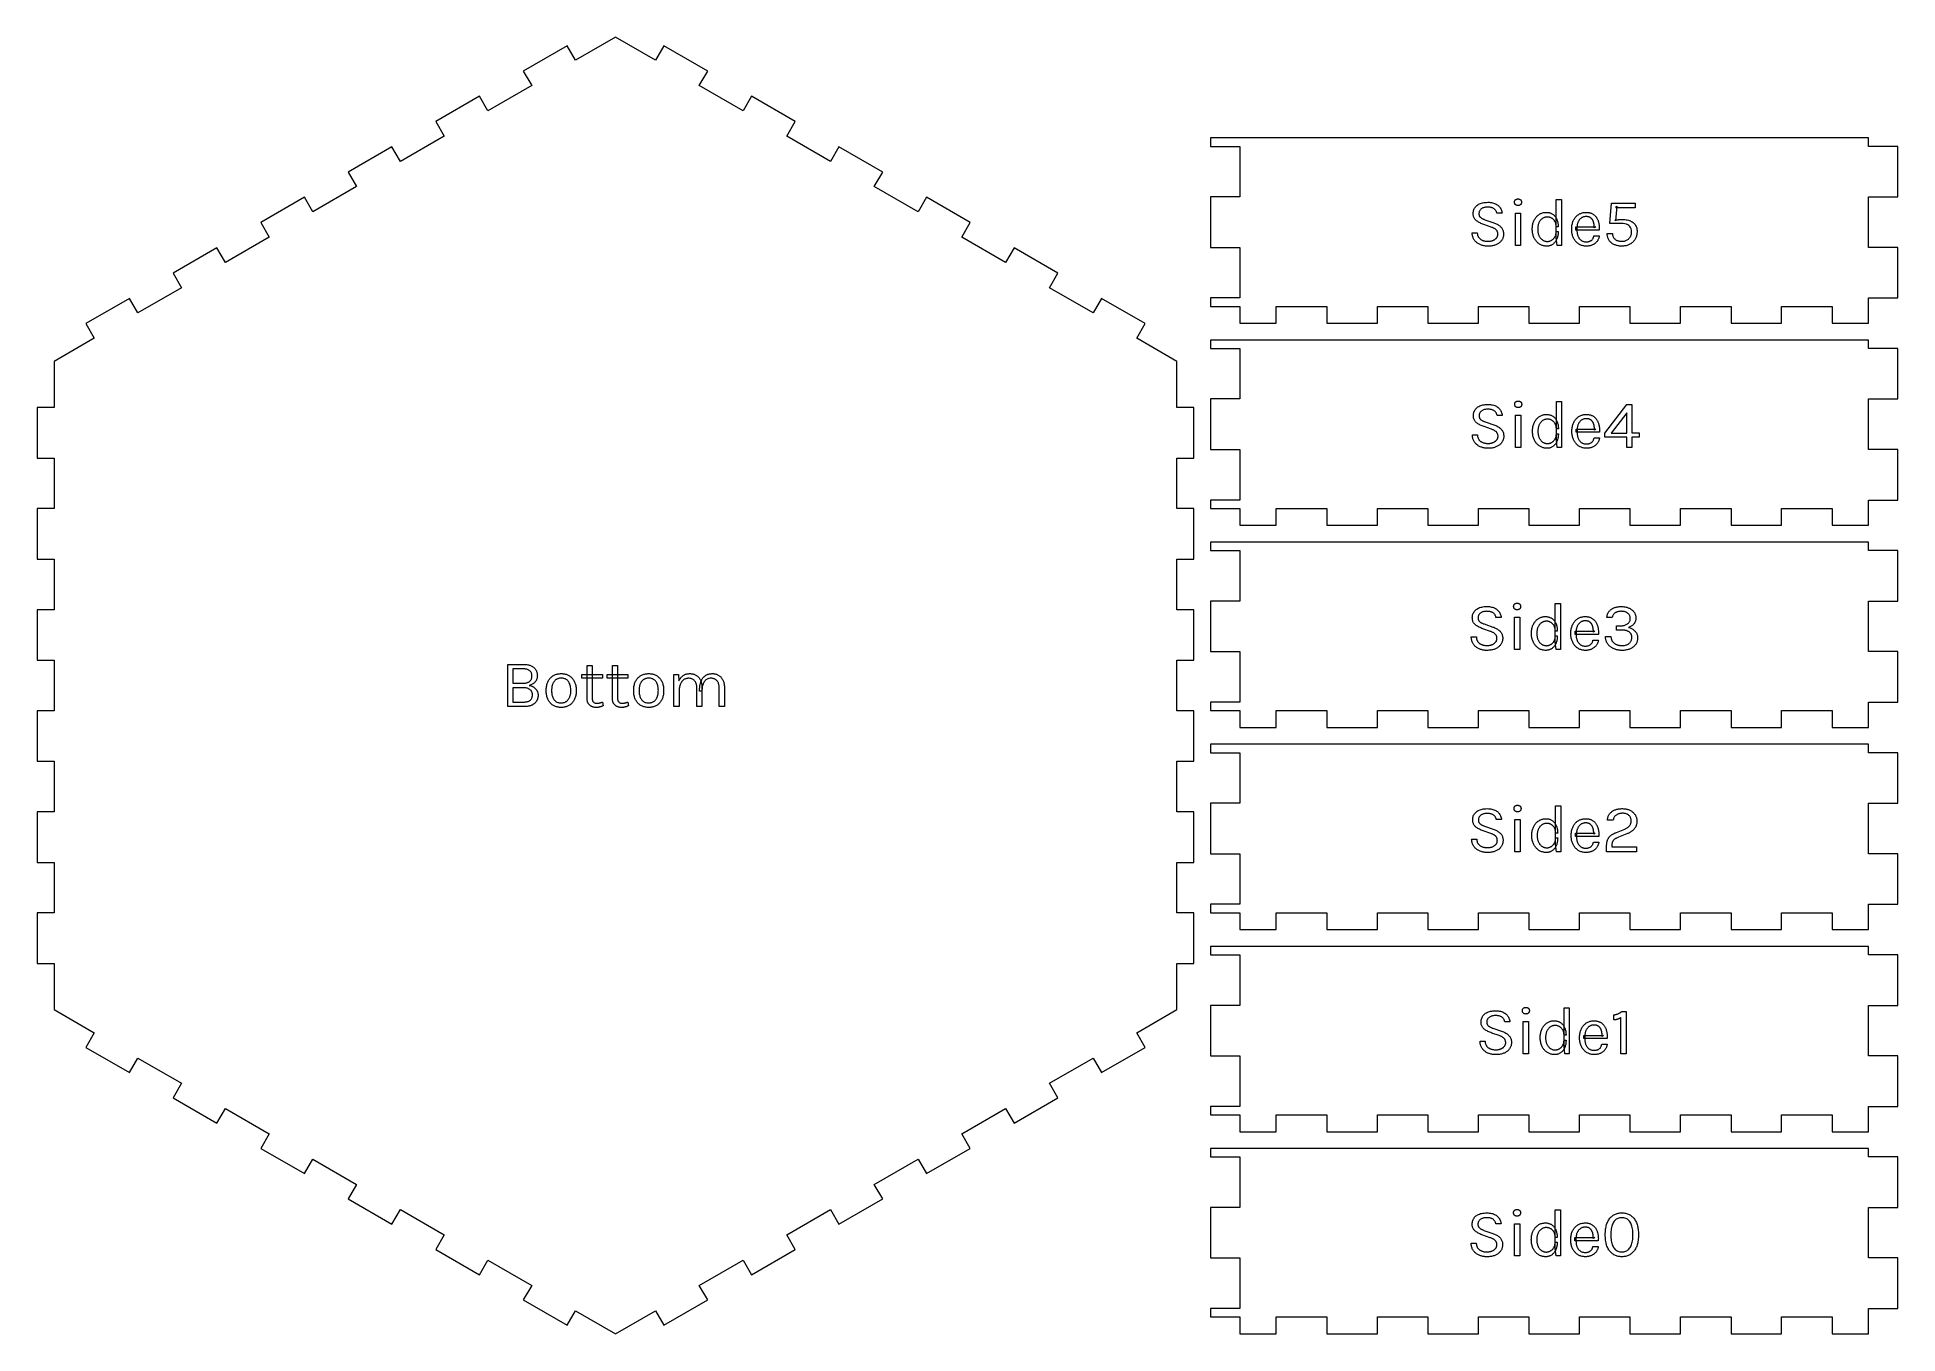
# Model space of a CAD drawing. Extents: x 3 to 334, y 3 to 234.
import ezdxf

# ---------------------------------------------------------------- set-up
doc = ezdxf.new("R2010")
doc.units = 0
doc.layers.get('0').update_dxf_attribs({"lineweight": 0})

msp = doc.modelspace()

# ---------------------------------------------------------------- linework, layer by layer
for p, q in [((97.368, 232.42), (89.574, 227.92)), ((98.869, 229.821), (97.368, 232.42)), ((106, 233.939), (98.869, 229.821)), ((113.131, 229.821), (106, 233.939)), ((114.632, 232.42), (113.131, 229.821)), ((122.426, 227.92), (114.632, 232.42)), ((89.574, 227.92), (91.074, 225.321)), ((120.926, 225.321), (122.426, 227.92)), ((81.78, 223.42), (73.985, 218.92)), ((83.28, 220.822), (81.78, 223.42)), ((91.074, 225.321), (83.28, 220.822)), ((128.72, 220.821), (120.926, 225.321)), ((130.221, 223.42), (128.72, 220.821)), ((138.015, 218.92), (130.221, 223.42)), ((73.985, 218.92), (75.486, 216.321)), ((136.514, 216.321), (138.015, 218.92)), ((75.486, 216.321), (67.691, 211.821)), ((144.309, 211.821), (136.514, 216.321)), ((217.196, 216), (212, 216)), ((212, 216), (212, 214.5)), ((329.202, 216), (217.196, 216)), ((329.202, 214.5), (329.202, 216)), ((66.191, 214.42), (58.397, 209.92)), ((67.691, 211.821), (66.191, 214.42)), ((145.809, 214.42), (144.309, 211.821)), ((153.603, 209.92), (145.809, 214.42)), ((212, 214.5), (217.196, 214.5)), ((217.196, 214.5), (217.196, 205.5)), ((334.398, 214.5), (329.202, 214.5)), ((334.398, 205.5), (334.398, 214.5)), ((58.397, 209.92), (59.897, 207.322)), ((152.103, 207.322), (153.603, 209.92)), ((59.897, 207.322), (52.103, 202.821)), ((159.897, 202.821), (152.103, 207.322)), ((217.196, 205.5), (212, 205.5)), ((212, 205.5), (212, 196.5)), ((329.202, 196.5), (329.202, 205.5)), ((329.202, 205.5), (334.398, 205.5)), ((50.603, 205.42), (42.809, 200.92)), ((52.103, 202.821), (50.603, 205.42)), ((161.397, 205.42), (159.897, 202.821)), ((169.191, 200.92), (161.397, 205.42)), ((258.769, 202.554), (258.776, 202.726)), ((258.774, 202.401), (258.769, 202.554)), ((258.769, 202.554), (258.769, 202.554)), ((258.788, 202.256), (258.774, 202.401)), ((258.776, 202.726), (258.796, 202.891)), ((258.812, 202.117), (258.788, 202.256)), ((258.796, 202.891), (258.83, 203.05)), ((258.83, 203.05), (258.877, 203.203)), ((258.877, 203.203), (258.938, 203.349)), ((258.938, 203.349), (259.012, 203.489)), ((259.012, 203.489), (259.1, 203.622)), ((259.1, 203.622), (259.201, 203.748)), ((259.201, 203.748), (259.316, 203.868)), ((259.316, 203.868), (259.444, 203.982)), ((259.444, 203.982), (259.585, 204.087)), ((259.585, 204.087), (259.737, 204.181)), ((259.737, 204.181), (259.9, 204.264)), ((259.793, 202.617), (259.789, 202.518)), ((259.789, 202.518), (259.789, 202.518)), ((259.789, 202.518), (259.792, 202.437)), ((259.792, 202.437), (259.8, 202.359)), ((259.806, 202.713), (259.793, 202.617)), ((259.8, 202.359), (259.813, 202.285)), ((259.826, 202.805), (259.806, 202.713)), ((259.813, 202.285), (259.831, 202.214)), ((259.855, 202.893), (259.826, 202.805)), ((259.831, 202.214), (259.854, 202.147)), ((259.893, 202.978), (259.855, 202.893)), ((259.938, 203.06), (259.893, 202.978)), ((259.9, 204.264), (260.075, 204.335)), ((259.992, 203.138), (259.938, 203.06)), ((260.054, 203.213), (259.992, 203.138)), ((260.125, 203.284), (260.054, 203.213)), ((260.075, 204.335), (260.261, 204.396)), ((260.203, 203.352), (260.125, 203.284)), ((260.289, 203.415), (260.203, 203.352)), ((260.261, 204.396), (260.458, 204.446)), ((260.382, 203.471), (260.289, 203.415)), ((260.481, 203.52), (260.382, 203.471)), ((260.458, 204.446), (260.667, 204.484)), ((260.587, 203.563), (260.481, 203.52)), ((260.7, 203.6), (260.587, 203.563)), ((260.667, 204.484), (260.887, 204.512)), ((260.819, 203.629), (260.7, 203.6)), ((260.945, 203.652), (260.819, 203.629)), ((260.887, 204.512), (261.118, 204.528)), ((261.077, 203.669), (260.945, 203.652)), ((261.216, 203.679), (261.077, 203.669)), ((261.118, 204.528), (261.361, 204.534)), ((261.361, 203.682), (261.216, 203.679)), ((261.361, 204.534), (261.361, 204.534)), ((261.361, 204.534), (261.587, 204.529)), ((261.504, 203.679), (261.361, 203.682)), ((261.361, 203.682), (261.361, 203.682)), ((261.641, 203.67), (261.504, 203.679)), ((261.587, 204.529), (261.802, 204.513)), ((261.77, 203.656), (261.641, 203.67)), ((261.894, 203.635), (261.77, 203.656)), ((261.802, 204.513), (262.007, 204.486)), ((262.01, 203.609), (261.894, 203.635)), ((262.007, 204.486), (262.202, 204.449)), ((262.12, 203.577), (262.01, 203.609)), ((262.223, 203.539), (262.12, 203.577)), ((262.202, 204.449), (262.387, 204.401)), ((262.319, 203.496), (262.223, 203.539)), ((262.409, 203.446), (262.319, 203.496)), ((262.387, 204.401), (262.562, 204.343)), ((262.492, 203.391), (262.409, 203.446)), ((262.569, 203.33), (262.492, 203.391)), ((262.562, 204.343), (262.727, 204.274)), ((262.639, 203.265), (262.569, 203.33)), ((262.704, 203.196), (262.639, 203.265)), ((262.762, 203.121), (262.704, 203.196)), ((262.727, 204.274), (262.882, 204.194)), ((262.814, 203.042), (262.762, 203.121)), ((262.86, 202.959), (262.814, 203.042)), ((262.899, 202.87), (262.86, 202.959)), ((262.882, 204.194), (263.027, 204.104)), ((262.933, 202.778), (262.899, 202.87)), ((262.96, 202.68), (262.933, 202.778)), ((262.981, 202.578), (262.96, 202.68)), ((263.905, 202.578), (262.981, 202.578)), ((263.027, 204.104), (263.161, 204.003)), ((263.161, 204.003), (263.285, 203.893)), ((263.285, 203.893), (263.398, 203.776)), ((263.398, 203.776), (263.5, 203.652)), ((263.5, 203.652), (263.591, 203.52)), ((263.591, 203.52), (263.671, 203.381)), ((263.671, 203.381), (263.74, 203.235)), ((263.74, 203.235), (263.798, 203.082)), ((263.798, 203.082), (263.845, 202.921)), ((263.845, 202.921), (263.88, 202.753)), ((263.88, 202.753), (263.905, 202.578)), ((263.905, 202.578), (263.905, 202.578)), ((266.131, 204.558), (266.133, 204.61)), ((266.133, 204.505), (266.131, 204.558)), ((266.131, 204.558), (266.131, 204.558)), ((266.133, 204.61), (266.138, 204.659)), ((266.138, 204.454), (266.133, 204.505)), ((266.138, 204.659), (266.146, 204.707)), ((266.146, 204.405), (266.138, 204.454)), ((266.146, 204.707), (266.158, 204.752)), ((266.158, 204.359), (266.146, 204.405)), ((266.158, 204.752), (266.173, 204.795)), ((266.173, 204.314), (266.158, 204.359)), ((266.173, 204.795), (266.192, 204.836)), ((266.192, 204.272), (266.173, 204.314)), ((266.192, 204.836), (266.214, 204.875)), ((266.214, 204.231), (266.192, 204.272)), ((266.214, 204.875), (266.239, 204.911)), ((266.239, 204.193), (266.214, 204.231)), ((266.239, 204.911), (266.267, 204.946)), ((266.267, 204.157), (266.239, 204.193)), ((266.267, 204.946), (266.299, 204.978)), ((266.299, 204.123), (266.267, 204.157)), ((266.287, 196.866), (266.287, 202.614)), ((266.287, 202.614), (267.223, 202.614)), ((266.299, 204.978), (266.334, 205.008)), ((266.334, 204.092), (266.299, 204.123)), ((266.334, 205.008), (266.371, 205.034)), ((266.371, 204.064), (266.334, 204.092)), ((266.371, 205.034), (266.411, 205.058)), ((266.411, 204.039), (266.371, 204.064)), ((266.411, 205.058), (266.453, 205.078)), ((266.453, 204.017), (266.411, 204.039)), ((266.453, 205.078), (266.497, 205.095)), ((266.497, 203.999), (266.453, 204.017)), ((266.497, 205.095), (266.544, 205.109)), ((266.544, 203.984), (266.497, 203.999)), ((266.544, 205.109), (266.593, 205.12)), ((266.593, 203.973), (266.544, 203.984)), ((266.593, 205.12), (266.645, 205.128)), ((266.645, 203.965), (266.593, 203.973)), ((266.645, 205.128), (266.699, 205.132)), ((266.699, 203.96), (266.645, 203.965)), ((266.699, 205.132), (266.755, 205.134)), ((266.755, 203.958), (266.699, 203.96)), ((266.755, 205.134), (266.755, 205.134)), ((266.755, 205.134), (266.812, 205.132)), ((266.812, 203.96), (266.755, 203.958)), ((266.755, 203.958), (266.755, 203.958)), ((266.755, 203.958), (266.755, 203.958)), ((266.812, 205.132), (266.866, 205.128)), ((266.866, 203.965), (266.812, 203.96)), ((266.866, 205.128), (266.917, 205.12)), ((266.917, 203.973), (266.866, 203.965)), ((266.917, 205.12), (266.966, 205.109)), ((266.966, 203.984), (266.917, 203.973)), ((266.966, 205.109), (267.013, 205.095)), ((267.013, 203.999), (266.966, 203.984)), ((267.013, 205.095), (267.058, 205.078)), ((267.058, 204.017), (267.013, 203.999)), ((267.058, 205.078), (267.1, 205.058)), ((267.1, 204.039), (267.058, 204.017)), ((267.1, 205.058), (267.139, 205.034)), ((267.139, 204.064), (267.1, 204.039)), ((267.139, 205.034), (267.176, 205.008)), ((267.176, 204.092), (267.139, 204.064)), ((267.176, 205.008), (267.211, 204.978)), ((267.211, 204.123), (267.176, 204.092)), ((267.211, 204.978), (267.243, 204.946)), ((267.243, 204.157), (267.211, 204.123)), ((267.223, 202.614), (267.223, 196.866)), ((267.243, 204.946), (267.272, 204.911)), ((267.272, 204.193), (267.243, 204.157)), ((267.272, 204.911), (267.297, 204.875)), ((267.297, 204.231), (267.272, 204.193)), ((267.297, 204.875), (267.319, 204.836)), ((267.319, 204.272), (267.297, 204.231)), ((267.319, 204.836), (267.337, 204.795)), ((267.337, 204.314), (267.319, 204.272)), ((267.337, 204.795), (267.352, 204.752)), ((267.352, 204.359), (267.337, 204.314)), ((267.352, 204.752), (267.364, 204.707)), ((267.364, 204.405), (267.352, 204.359)), ((267.364, 204.707), (267.372, 204.659)), ((267.372, 204.454), (267.364, 204.405)), ((267.372, 204.659), (267.378, 204.61)), ((267.378, 204.505), (267.372, 204.454)), ((267.378, 204.61), (267.379, 204.558)), ((267.379, 204.558), (267.378, 204.505)), ((267.379, 204.558), (267.379, 204.558)), ((270.23, 202.137), (270.332, 202.225)), ((270.332, 202.225), (270.439, 202.307)), ((270.439, 202.307), (270.55, 202.383)), ((270.55, 202.383), (270.665, 202.452)), ((270.665, 202.452), (270.781, 202.514)), ((270.781, 202.514), (270.9, 202.568)), ((270.9, 202.568), (271.022, 202.615)), ((271.022, 202.615), (271.145, 202.655)), ((271.145, 202.655), (271.271, 202.688)), ((271.271, 202.688), (271.398, 202.713)), ((271.398, 202.713), (271.528, 202.731)), ((271.528, 202.731), (271.661, 202.742)), ((271.661, 202.742), (271.795, 202.746)), ((271.795, 202.746), (271.795, 202.746)), ((271.795, 202.746), (271.92, 202.743)), ((271.92, 202.743), (272.041, 202.734)), ((272.041, 202.734), (272.159, 202.718)), ((272.159, 202.718), (272.275, 202.697)), ((272.275, 202.697), (272.387, 202.669)), ((272.387, 202.669), (272.496, 202.636)), ((272.496, 202.636), (272.602, 202.596)), ((272.602, 202.596), (272.705, 202.55)), ((272.705, 202.55), (272.805, 202.498)), ((272.805, 202.498), (272.902, 202.44)), ((272.902, 202.44), (272.995, 202.376)), ((272.995, 202.376), (273.084, 202.307)), ((273.084, 202.307), (273.169, 202.232)), ((273.169, 202.232), (273.25, 202.152)), ((273.547, 198.21), (273.547, 205.05)), ((273.547, 205.05), (274.483, 205.05)), ((274.483, 205.05), (274.483, 196.866)), ((277.242, 202.137), (277.346, 202.225)), ((277.346, 202.225), (277.456, 202.307)), ((277.456, 202.307), (277.57, 202.383)), ((277.57, 202.383), (277.689, 202.452)), ((277.689, 202.452), (277.811, 202.514)), ((277.811, 202.514), (277.936, 202.568)), ((277.936, 202.568), (278.065, 202.615)), ((278.065, 202.615), (278.196, 202.655)), ((278.196, 202.655), (278.332, 202.688)), ((278.332, 202.688), (278.47, 202.713)), ((278.47, 202.713), (278.612, 202.731)), ((278.612, 202.731), (278.757, 202.742)), ((278.757, 202.742), (278.905, 202.746)), ((278.905, 202.746), (278.905, 202.746)), ((278.905, 202.746), (279.034, 202.743)), ((279.034, 202.743), (279.159, 202.735)), ((279.159, 202.735), (279.28, 202.722)), ((279.28, 202.722), (279.398, 202.704)), ((279.398, 202.704), (279.511, 202.68)), ((279.511, 202.68), (279.621, 202.651)), ((279.621, 202.651), (279.727, 202.617)), ((279.727, 202.617), (279.829, 202.577)), ((279.829, 202.577), (279.927, 202.532)), ((279.927, 202.532), (280.021, 202.482)), ((280.021, 202.482), (280.112, 202.427)), ((280.112, 202.427), (280.199, 202.369)), ((280.199, 202.369), (280.282, 202.307)), ((280.282, 202.307), (280.362, 202.241)), ((280.362, 202.241), (280.438, 202.172)), ((280.438, 202.172), (280.511, 202.098)), ((283.099, 200.754), (283.423, 204.402)), ((283.423, 204.402), (287.599, 204.402)), ((284.371, 203.874), (284.119, 201.246)), ((284.179, 203.55), (284.371, 203.874)), ((287.599, 203.55), (284.179, 203.55)), ((287.599, 204.402), (287.599, 203.55)), ((42.809, 200.92), (44.309, 198.321)), ((167.691, 198.321), (169.191, 200.92)), ((258.595, 198.967), (258.589, 199.122)), ((258.589, 199.122), (258.589, 199.122)), ((258.589, 199.122), (259.501, 199.122)), ((258.609, 198.818), (258.595, 198.967)), ((258.846, 201.986), (258.812, 202.117)), ((258.889, 201.861), (258.846, 201.986)), ((258.942, 201.743), (258.889, 201.861)), ((259.004, 201.633), (258.942, 201.743)), ((259.076, 201.529), (259.004, 201.633)), ((259.158, 201.432), (259.076, 201.529)), ((259.249, 201.342), (259.158, 201.432)), ((259.35, 201.257), (259.249, 201.342)), ((259.459, 201.173), (259.35, 201.257)), ((259.578, 201.091), (259.459, 201.173)), ((259.501, 199.122), (259.504, 199.018)), ((259.504, 199.018), (259.512, 198.918)), ((259.512, 198.918), (259.524, 198.822)), ((259.706, 201.012), (259.578, 201.091)), ((259.843, 200.934), (259.706, 201.012)), ((259.989, 200.858), (259.843, 200.934)), ((259.854, 202.147), (259.883, 202.083)), ((259.883, 202.083), (259.917, 202.022)), ((259.917, 202.022), (259.956, 201.965)), ((259.956, 201.965), (260.001, 201.911)), ((260.145, 200.784), (259.989, 200.858)), ((260.001, 201.911), (260.05, 201.861)), ((260.05, 201.861), (260.105, 201.813)), ((260.105, 201.813), (260.166, 201.766)), ((260.309, 200.712), (260.145, 200.784)), ((260.166, 201.766), (260.234, 201.72)), ((260.234, 201.72), (260.307, 201.675)), ((260.307, 201.675), (260.385, 201.631)), ((260.483, 200.642), (260.309, 200.712)), ((260.385, 201.631), (260.47, 201.588)), ((260.47, 201.588), (260.561, 201.546)), ((260.665, 200.574), (260.483, 200.642)), ((260.561, 201.546), (260.658, 201.505)), ((260.658, 201.505), (260.761, 201.465)), ((261.997, 200.106), (260.665, 200.574)), ((260.761, 201.465), (260.869, 201.426)), ((260.869, 201.426), (260.869, 201.426)), ((260.869, 201.426), (262.429, 200.886)), ((262.11, 200.068), (261.997, 200.106)), ((261.997, 200.106), (261.997, 200.106)), ((262.216, 200.027), (262.11, 200.068)), ((262.317, 199.984), (262.216, 200.027)), ((262.413, 199.939), (262.317, 199.984)), ((262.503, 199.892), (262.413, 199.939)), ((262.429, 200.886), (262.588, 200.83)), ((262.587, 199.843), (262.503, 199.892)), ((262.665, 199.791), (262.587, 199.843)), ((262.588, 200.83), (262.74, 200.769)), ((262.738, 199.737), (262.665, 199.791)), ((262.806, 199.681), (262.738, 199.737)), ((262.74, 200.769), (262.885, 200.705)), ((262.867, 199.623), (262.806, 199.681)), ((262.923, 199.562), (262.867, 199.623)), ((262.885, 200.705), (263.023, 200.635)), ((262.973, 199.497), (262.923, 199.562)), ((263.017, 199.428), (262.973, 199.497)), ((263.055, 199.356), (263.017, 199.428)), ((263.023, 200.635), (263.154, 200.562)), ((263.088, 199.28), (263.055, 199.356)), ((263.114, 199.201), (263.088, 199.28)), ((263.135, 199.118), (263.114, 199.201)), ((263.149, 199.031), (263.135, 199.118)), ((263.158, 198.94), (263.149, 199.031)), ((263.154, 200.562), (263.279, 200.484)), ((263.161, 198.846), (263.158, 198.94)), ((263.159, 198.778), (263.161, 198.846)), ((263.161, 198.846), (263.161, 198.846)), ((263.279, 200.484), (263.397, 200.402)), ((263.397, 200.402), (263.508, 200.316)), ((263.508, 200.316), (263.613, 200.225)), ((263.613, 200.225), (263.71, 200.13)), ((263.71, 200.13), (263.8, 200.03)), ((263.8, 200.03), (263.88, 199.924)), ((263.88, 199.924), (263.95, 199.812)), ((263.95, 199.812), (264.012, 199.695)), ((264.012, 199.695), (264.063, 199.572)), ((264.063, 199.572), (264.106, 199.443)), ((264.106, 199.443), (264.139, 199.308)), ((264.139, 199.308), (264.162, 199.168)), ((264.162, 199.168), (264.177, 199.022)), ((264.177, 199.022), (264.181, 198.87)), ((264.181, 198.87), (264.178, 198.751)), ((264.181, 198.87), (264.181, 198.87)), ((269.299, 199.758), (269.303, 199.939)), ((269.303, 199.576), (269.299, 199.758)), ((269.299, 199.758), (269.299, 199.758)), ((269.303, 199.939), (269.313, 200.115)), ((269.313, 199.398), (269.303, 199.576)), ((269.313, 200.115), (269.33, 200.287)), ((269.331, 199.225), (269.313, 199.398)), ((269.33, 200.287), (269.354, 200.453)), ((269.355, 199.058), (269.331, 199.225)), ((269.354, 200.453), (269.385, 200.614)), ((269.386, 198.895), (269.355, 199.058)), ((269.385, 200.614), (269.422, 200.771)), ((269.424, 198.737), (269.386, 198.895)), ((269.422, 200.771), (269.467, 200.923)), ((269.467, 200.923), (269.518, 201.069)), ((269.518, 201.069), (269.576, 201.211)), ((269.576, 201.211), (269.641, 201.348)), ((269.641, 201.348), (269.712, 201.479)), ((269.712, 201.479), (269.787, 201.604)), ((269.787, 201.604), (269.867, 201.723)), ((269.867, 201.723), (269.951, 201.836)), ((269.951, 201.836), (270.039, 201.943)), ((270.039, 201.943), (270.133, 202.043)), ((270.133, 202.043), (270.23, 202.137)), ((270.262, 199.891), (270.259, 199.758)), ((270.259, 199.758), (270.259, 199.758)), ((270.259, 199.758), (270.262, 199.623)), ((270.268, 200.019), (270.262, 199.891)), ((270.262, 199.623), (270.268, 199.492)), ((270.28, 200.144), (270.268, 200.019)), ((270.268, 199.492), (270.28, 199.365)), ((270.296, 200.265), (270.28, 200.144)), ((270.28, 199.365), (270.296, 199.242)), ((270.317, 200.383), (270.296, 200.265)), ((270.296, 199.242), (270.317, 199.122)), ((270.342, 200.496), (270.317, 200.383)), ((270.317, 199.122), (270.342, 199.006)), ((270.372, 200.606), (270.342, 200.496)), ((270.342, 199.006), (270.372, 198.894)), ((270.407, 200.712), (270.372, 200.606)), ((270.372, 198.894), (270.407, 198.786)), ((270.446, 200.815), (270.407, 200.712)), ((270.49, 200.913), (270.446, 200.815)), ((270.538, 201.007), (270.49, 200.913)), ((270.589, 201.097), (270.538, 201.007)), ((270.643, 201.183), (270.589, 201.097)), ((270.7, 201.264), (270.643, 201.183)), ((270.76, 201.34), (270.7, 201.264)), ((270.824, 201.413), (270.76, 201.34)), ((270.89, 201.48), (270.824, 201.413)), ((270.96, 201.544), (270.89, 201.48)), ((271.032, 201.603), (270.96, 201.544)), ((271.108, 201.657), (271.032, 201.603)), ((271.186, 201.707), (271.108, 201.657)), ((271.266, 201.751), (271.186, 201.707)), ((271.348, 201.79), (271.266, 201.751)), ((271.431, 201.824), (271.348, 201.79)), ((271.515, 201.853), (271.431, 201.824)), ((271.602, 201.876), (271.515, 201.853)), ((271.69, 201.895), (271.602, 201.876)), ((271.779, 201.908), (271.69, 201.895)), ((271.87, 201.915), (271.779, 201.908)), ((271.963, 201.918), (271.87, 201.915)), ((272.045, 201.916), (271.963, 201.918)), ((271.963, 201.918), (271.963, 201.918)), ((272.127, 201.91), (272.045, 201.916)), ((272.207, 201.9), (272.127, 201.91)), ((272.286, 201.886), (272.207, 201.9)), ((272.364, 201.868), (272.286, 201.886)), ((272.441, 201.846), (272.364, 201.868)), ((272.516, 201.82), (272.441, 201.846)), ((272.591, 201.789), (272.516, 201.82)), ((272.665, 201.755), (272.591, 201.789)), ((272.737, 201.717), (272.665, 201.755)), ((272.808, 201.675), (272.737, 201.717)), ((272.876, 201.629), (272.808, 201.675)), ((272.941, 201.579), (272.876, 201.629)), ((273.004, 201.526), (272.941, 201.579)), ((273.063, 201.469), (273.004, 201.526)), ((273.121, 201.408), (273.063, 201.469)), ((273.175, 201.343), (273.121, 201.408)), ((273.227, 201.274), (273.175, 201.343)), ((273.276, 201.202), (273.227, 201.274)), ((273.25, 202.152), (273.326, 202.066)), ((273.322, 201.126), (273.276, 201.202)), ((273.365, 201.046), (273.322, 201.126)), ((273.326, 202.066), (273.398, 201.976)), ((273.403, 200.963), (273.365, 201.046)), ((273.398, 201.976), (273.466, 201.879)), ((273.437, 200.876), (273.403, 200.963)), ((273.466, 200.785), (273.437, 200.876)), ((273.466, 201.879), (273.529, 201.778)), ((273.491, 200.691), (273.466, 200.785)), ((273.489, 198.797), (273.51, 198.894)), ((273.511, 200.593), (273.491, 200.691)), ((273.51, 198.894), (273.526, 198.994)), ((273.527, 200.492), (273.511, 200.593)), ((273.526, 198.994), (273.538, 199.097)), ((273.538, 200.387), (273.527, 200.492)), ((273.529, 201.778), (273.588, 201.671)), ((273.545, 200.278), (273.538, 200.387)), ((273.538, 199.097), (273.545, 199.204)), ((273.547, 200.166), (273.545, 200.278)), ((273.545, 199.204), (273.547, 199.314)), ((273.907, 200.166), (273.547, 200.166)), ((273.547, 199.314), (273.547, 199.314)), ((273.547, 199.314), (273.907, 199.314)), ((273.588, 201.671), (273.643, 201.558)), ((273.643, 201.558), (273.693, 201.44)), ((273.693, 201.44), (273.738, 201.318)), ((273.738, 201.318), (273.778, 201.191)), ((273.778, 201.191), (273.812, 201.059)), ((273.812, 201.059), (273.841, 200.922)), ((273.841, 200.922), (273.865, 200.78)), ((273.865, 200.78), (273.883, 200.634)), ((273.883, 200.634), (273.897, 200.483)), ((273.896, 198.991), (273.883, 198.837)), ((273.904, 199.15), (273.896, 198.991)), ((273.897, 200.483), (273.905, 200.327)), ((273.907, 199.314), (273.904, 199.15)), ((273.905, 200.327), (273.907, 200.166)), ((273.907, 200.166), (273.907, 200.166)), ((276.313, 199.722), (276.317, 199.908)), ((276.317, 199.548), (276.313, 199.722)), ((276.313, 199.722), (276.313, 199.722)), ((276.317, 199.908), (276.327, 200.088)), ((276.327, 199.377), (276.317, 199.548)), ((276.327, 200.088), (276.343, 200.263)), ((276.344, 199.211), (276.327, 199.377)), ((276.343, 200.263), (276.367, 200.433)), ((276.367, 199.049), (276.344, 199.211)), ((276.367, 200.433), (276.397, 200.598)), ((276.398, 198.891), (276.367, 199.049)), ((276.397, 200.598), (276.434, 200.757)), ((276.435, 198.737), (276.398, 198.891)), ((276.434, 200.757), (276.478, 200.911)), ((276.478, 200.911), (276.528, 201.06)), ((276.528, 201.06), (276.585, 201.204)), ((276.585, 201.204), (276.649, 201.342)), ((276.649, 201.342), (276.719, 201.474)), ((276.719, 201.474), (276.794, 201.601)), ((276.794, 201.601), (276.873, 201.72)), ((276.873, 201.72), (276.958, 201.834)), ((276.958, 201.834), (277.047, 201.941)), ((277.047, 201.941), (277.142, 202.042)), ((277.069, 199.578), (277.069, 200.154)), ((277.069, 200.154), (280.603, 200.154)), ((281.221, 199.578), (277.069, 199.578)), ((277.142, 202.042), (277.242, 202.137)), ((277.251, 200.08), (277.249, 199.974)), ((277.249, 199.974), (277.249, 199.974)), ((277.249, 199.974), (277.249, 199.59)), ((277.249, 199.59), (277.251, 199.471)), ((277.257, 200.185), (277.251, 200.08)), ((277.251, 199.471), (277.257, 199.355)), ((277.266, 200.288), (277.257, 200.185)), ((277.257, 199.355), (277.266, 199.241)), ((277.279, 200.389), (277.266, 200.288)), ((277.266, 199.241), (277.278, 199.13)), ((277.278, 199.13), (277.295, 199.022)), ((277.296, 200.489), (277.279, 200.389)), ((277.295, 199.022), (277.315, 198.915)), ((277.316, 200.588), (277.296, 200.489)), ((277.315, 198.915), (277.339, 198.812)), ((277.34, 200.685), (277.316, 200.588)), ((277.368, 200.78), (277.34, 200.685)), ((277.4, 200.874), (277.368, 200.78)), ((277.435, 200.967), (277.4, 200.874)), ((277.474, 201.057), (277.435, 200.967)), ((277.517, 201.144), (277.474, 201.057)), ((277.564, 201.226), (277.517, 201.144)), ((277.614, 201.306), (277.564, 201.226)), ((277.668, 201.382), (277.614, 201.306)), ((277.725, 201.454), (277.668, 201.382)), ((277.787, 201.523), (277.725, 201.454)), ((277.852, 201.588), (277.787, 201.523)), ((277.921, 201.65), (277.852, 201.588)), ((277.993, 201.708), (277.921, 201.65)), ((278.069, 201.762), (277.993, 201.708)), ((278.149, 201.81), (278.069, 201.762)), ((278.233, 201.852), (278.149, 201.81)), ((278.32, 201.888), (278.233, 201.852)), ((278.41, 201.919), (278.32, 201.888)), ((278.504, 201.945), (278.41, 201.919)), ((278.602, 201.965), (278.504, 201.945)), ((278.704, 201.979), (278.602, 201.965)), ((278.809, 201.987), (278.704, 201.979)), ((278.917, 201.99), (278.809, 201.987)), ((279.003, 201.988), (278.917, 201.99)), ((278.917, 201.99), (278.917, 201.99)), ((279.086, 201.983), (279.003, 201.988)), ((279.166, 201.974), (279.086, 201.983)), ((279.243, 201.961), (279.166, 201.974)), ((279.316, 201.945), (279.243, 201.961)), ((279.387, 201.925), (279.316, 201.945)), ((279.454, 201.902), (279.387, 201.925)), ((279.518, 201.875), (279.454, 201.902)), ((279.579, 201.844), (279.518, 201.875)), ((279.637, 201.81), (279.579, 201.844)), ((279.692, 201.773), (279.637, 201.81)), ((279.745, 201.733), (279.692, 201.773)), ((279.795, 201.691), (279.745, 201.733)), ((279.843, 201.647), (279.795, 201.691)), ((279.888, 201.601), (279.843, 201.647)), ((279.93, 201.552), (279.888, 201.601)), ((279.97, 201.501), (279.93, 201.552)), ((280.008, 201.447), (279.97, 201.501)), ((280.043, 201.391), (280.008, 201.447)), ((280.075, 201.333), (280.043, 201.391)), ((280.105, 201.273), (280.075, 201.333)), ((280.134, 201.212), (280.105, 201.273)), ((280.16, 201.15), (280.134, 201.212)), ((280.184, 201.086), (280.16, 201.15)), ((280.206, 201.022), (280.184, 201.086)), ((280.227, 200.956), (280.206, 201.022)), ((280.245, 200.889), (280.227, 200.956)), ((280.261, 200.821), (280.245, 200.889)), ((280.276, 200.752), (280.261, 200.821)), ((280.288, 200.682), (280.276, 200.752)), ((280.299, 200.611), (280.288, 200.682)), ((280.308, 200.54), (280.299, 200.611)), ((280.316, 200.47), (280.308, 200.54)), ((280.322, 200.399), (280.316, 200.47)), ((280.326, 200.328), (280.322, 200.399)), ((280.33, 200.257), (280.326, 200.328)), ((280.603, 200.154), (280.327, 199.974)), ((280.327, 199.974), (280.33, 200.045)), ((280.331, 200.186), (280.33, 200.257)), ((280.33, 200.045), (280.331, 200.116)), ((280.331, 200.116), (280.331, 200.186)), ((280.511, 202.098), (280.58, 202.021)), ((280.58, 202.021), (280.645, 201.941)), ((280.645, 201.941), (280.707, 201.856)), ((280.707, 201.856), (280.765, 201.768)), ((280.765, 201.768), (280.82, 201.677)), ((280.82, 201.677), (280.871, 201.583)), ((280.871, 201.583), (280.919, 201.487)), ((280.919, 201.487), (280.963, 201.389)), ((280.963, 201.389), (281.004, 201.289)), ((281.004, 201.289), (281.042, 201.186)), ((281.042, 201.186), (281.076, 201.081)), ((281.076, 201.081), (281.107, 200.973)), ((281.107, 200.973), (281.134, 200.863)), ((281.134, 200.863), (281.158, 200.751)), ((281.158, 200.751), (281.179, 200.637)), ((281.179, 200.637), (281.196, 200.523)), ((281.196, 200.523), (281.211, 200.407)), ((281.211, 200.407), (281.222, 200.291)), ((281.229, 199.699), (281.221, 199.578)), ((281.221, 199.578), (281.221, 199.578)), ((281.222, 200.291), (281.229, 200.174)), ((281.229, 200.174), (281.234, 200.057)), ((281.234, 199.819), (281.229, 199.699)), ((281.234, 200.057), (281.236, 199.938)), ((281.236, 199.938), (281.234, 199.819)), ((282.648, 198.823), (282.643, 198.966)), ((282.643, 198.966), (282.643, 198.966)), ((282.643, 198.966), (283.579, 198.966)), ((285.115, 200.754), (283.099, 200.754)), ((283.579, 198.966), (283.584, 198.833)), ((283.999, 201.354), (284.058, 201.367)), ((284.119, 201.246), (283.999, 201.354)), ((284.058, 201.367), (284.118, 201.379)), ((284.118, 201.379), (284.179, 201.39)), ((284.179, 201.39), (284.242, 201.401)), ((284.242, 201.401), (284.307, 201.41)), ((284.307, 201.41), (284.373, 201.419)), ((284.373, 201.419), (284.441, 201.427)), ((284.441, 201.427), (284.51, 201.435)), ((284.51, 201.435), (284.581, 201.441)), ((284.581, 201.441), (284.653, 201.447)), ((284.653, 201.447), (284.726, 201.452)), ((284.726, 201.452), (284.796, 201.457)), ((284.796, 201.457), (284.866, 201.461)), ((284.866, 201.461), (284.934, 201.464)), ((284.934, 201.464), (285, 201.467)), ((285, 201.467), (285.064, 201.47)), ((285.064, 201.47), (285.127, 201.472)), ((285.471, 200.739), (285.115, 200.754)), ((285.115, 200.754), (285.115, 200.754)), ((285.127, 201.472), (285.189, 201.473)), ((285.189, 201.473), (285.249, 201.474)), ((285.249, 201.474), (285.307, 201.474)), ((285.307, 201.474), (285.307, 201.474)), ((285.307, 201.474), (285.547, 201.469)), ((285.789, 200.696), (285.471, 200.739)), ((285.547, 201.469), (285.776, 201.452)), ((285.776, 201.452), (285.996, 201.425)), ((286.07, 200.623), (285.789, 200.696)), ((285.996, 201.425), (286.205, 201.387)), ((286.313, 200.522), (286.07, 200.623)), ((286.205, 201.387), (286.404, 201.338)), ((286.519, 200.391), (286.313, 200.522)), ((286.404, 201.338), (286.592, 201.277)), ((286.688, 200.231), (286.519, 200.391)), ((286.592, 201.277), (286.771, 201.206)), ((286.819, 200.043), (286.688, 200.231)), ((286.771, 201.206), (286.939, 201.125)), ((286.912, 199.825), (286.819, 200.043)), ((286.968, 199.578), (286.912, 199.825)), ((286.913, 198.758), (286.945, 198.887)), ((286.939, 201.125), (287.097, 201.032)), ((286.945, 198.887), (286.969, 199.021)), ((286.987, 199.302), (286.968, 199.578)), ((286.969, 199.021), (286.983, 199.159)), ((286.983, 199.159), (286.987, 199.302)), ((286.987, 199.302), (286.987, 199.302)), ((287.097, 201.032), (287.245, 200.928)), ((287.245, 200.928), (287.381, 200.813)), ((287.381, 200.813), (287.502, 200.688)), ((287.502, 200.688), (287.609, 200.552)), ((287.609, 200.552), (287.702, 200.406)), ((287.702, 200.406), (287.781, 200.249)), ((287.781, 200.249), (287.845, 200.081)), ((287.845, 200.081), (287.895, 199.902)), ((287.895, 199.902), (287.931, 199.713)), ((287.93, 198.876), (287.906, 198.74)), ((287.946, 199.015), (287.93, 198.876)), ((287.931, 199.713), (287.952, 199.513)), ((287.956, 199.157), (287.946, 199.015)), ((287.952, 199.513), (287.959, 199.302)), ((287.959, 199.302), (287.956, 199.157)), ((287.959, 199.302), (287.959, 199.302)), ((35.015, 196.42), (27.221, 191.92)), ((36.515, 193.822), (35.015, 196.42)), ((44.309, 198.321), (36.515, 193.822)), ((175.485, 193.822), (167.691, 198.321)), ((176.985, 196.42), (175.485, 193.822)), ((184.78, 191.92), (176.985, 196.42)), ((212, 196.5), (217.196, 196.5)), ((217.196, 196.5), (217.196, 187.5)), ((258.63, 198.673), (258.609, 198.818)), ((258.658, 198.534), (258.63, 198.673)), ((258.694, 198.399), (258.658, 198.534)), ((258.738, 198.27), (258.694, 198.399)), ((258.788, 198.145), (258.738, 198.27)), ((258.846, 198.026), (258.788, 198.145)), ((258.912, 197.911), (258.846, 198.026)), ((258.985, 197.802), (258.912, 197.911)), ((259.064, 197.698), (258.985, 197.802)), ((259.149, 197.599), (259.064, 197.698)), ((259.238, 197.505), (259.149, 197.599)), ((259.332, 197.417), (259.238, 197.505)), ((259.431, 197.333), (259.332, 197.417)), ((259.535, 197.255), (259.431, 197.333)), ((259.524, 198.822), (259.542, 198.73)), ((259.643, 197.182), (259.535, 197.255)), ((259.542, 198.73), (259.566, 198.641)), ((259.566, 198.641), (259.594, 198.556)), ((259.594, 198.556), (259.628, 198.475)), ((259.628, 198.475), (259.666, 198.398)), ((259.757, 197.115), (259.643, 197.182)), ((259.666, 198.398), (259.71, 198.325)), ((259.71, 198.325), (259.759, 198.255)), ((259.876, 197.052), (259.757, 197.115)), ((259.759, 198.255), (259.812, 198.189)), ((259.812, 198.189), (259.869, 198.126)), ((259.869, 198.126), (259.929, 198.067)), ((259.999, 196.995), (259.876, 197.052)), ((259.929, 198.067), (259.992, 198.012)), ((259.992, 198.012), (260.059, 197.959)), ((260.126, 196.943), (259.999, 196.995)), ((260.059, 197.959), (260.129, 197.911)), ((260.256, 196.897), (260.126, 196.943)), ((260.129, 197.911), (260.203, 197.866)), ((260.203, 197.866), (260.28, 197.824)), ((260.389, 196.856), (260.256, 196.897)), ((260.28, 197.824), (260.36, 197.786)), ((260.36, 197.786), (260.443, 197.751)), ((260.523, 196.82), (260.389, 196.856)), ((260.443, 197.751), (260.529, 197.72)), ((260.661, 196.79), (260.523, 196.82)), ((260.529, 197.72), (260.617, 197.692)), ((260.617, 197.692), (260.706, 197.667)), ((260.801, 196.766), (260.661, 196.79)), ((260.706, 197.667), (260.796, 197.645)), ((260.796, 197.645), (260.889, 197.627)), ((260.943, 196.747), (260.801, 196.766)), ((260.889, 197.627), (260.982, 197.612)), ((261.088, 196.733), (260.943, 196.747)), ((260.982, 197.612), (261.078, 197.601)), ((261.078, 197.601), (261.175, 197.593)), ((261.235, 196.725), (261.088, 196.733)), ((261.175, 197.593), (261.273, 197.588)), ((261.385, 196.722), (261.235, 196.725)), ((261.273, 197.588), (261.373, 197.586)), ((261.373, 197.586), (261.481, 197.588)), ((261.373, 197.586), (261.373, 197.586)), ((261.564, 196.725), (261.385, 196.722)), ((261.385, 196.722), (261.385, 196.722)), ((261.385, 196.722), (261.385, 196.722)), ((261.481, 197.588), (261.586, 197.593)), ((261.736, 196.734), (261.564, 196.725)), ((261.586, 197.593), (261.688, 197.602)), ((261.688, 197.602), (261.787, 197.614)), ((261.903, 196.748), (261.736, 196.734)), ((261.787, 197.614), (261.883, 197.63)), ((261.883, 197.63), (261.977, 197.649)), ((262.065, 196.768), (261.903, 196.748)), ((261.977, 197.649), (262.067, 197.671)), ((262.221, 196.794), (262.065, 196.768)), ((262.067, 197.671), (262.155, 197.697)), ((262.155, 197.697), (262.239, 197.727)), ((262.371, 196.826), (262.221, 196.794)), ((262.239, 197.727), (262.321, 197.76)), ((262.321, 197.76), (262.4, 197.796)), ((262.515, 196.863), (262.371, 196.826)), ((262.4, 197.796), (262.475, 197.834)), ((262.475, 197.834), (262.546, 197.874)), ((262.654, 196.906), (262.515, 196.863)), ((262.546, 197.874), (262.614, 197.917)), ((262.614, 197.917), (262.677, 197.962)), ((262.788, 196.955), (262.654, 196.906)), ((262.677, 197.962), (262.738, 198.009)), ((262.738, 198.009), (262.794, 198.058)), ((262.915, 197.01), (262.788, 196.955)), ((262.794, 198.058), (262.847, 198.109)), ((262.847, 198.109), (262.897, 198.163)), ((262.897, 198.163), (262.942, 198.219)), ((263.037, 197.07), (262.915, 197.01)), ((262.942, 198.219), (262.984, 198.277)), ((262.984, 198.277), (263.021, 198.335)), ((263.021, 198.335), (263.054, 198.395)), ((263.153, 197.133), (263.037, 197.07)), ((263.054, 198.395), (263.082, 198.456)), ((263.082, 198.456), (263.106, 198.518)), ((263.106, 198.518), (263.126, 198.582)), ((263.126, 198.582), (263.142, 198.646)), ((263.142, 198.646), (263.152, 198.711)), ((263.152, 198.711), (263.159, 198.778)), ((263.262, 197.201), (263.153, 197.133)), ((263.366, 197.272), (263.262, 197.201)), ((263.463, 197.347), (263.366, 197.272)), ((263.555, 197.427), (263.463, 197.347)), ((263.64, 197.51), (263.555, 197.427)), ((263.72, 197.598), (263.64, 197.51)), ((263.793, 197.689), (263.72, 197.598)), ((263.86, 197.784), (263.793, 197.689)), ((263.921, 197.882), (263.86, 197.784)), ((263.976, 197.983), (263.921, 197.882)), ((264.024, 198.086), (263.976, 197.983)), ((264.066, 198.191), (264.024, 198.086)), ((264.101, 198.298), (264.066, 198.191)), ((264.13, 198.408), (264.101, 198.298)), ((264.152, 198.52), (264.13, 198.408)), ((264.168, 198.635), (264.152, 198.52)), ((264.178, 198.751), (264.168, 198.635)), ((267.223, 196.866), (266.287, 196.866)), ((267.223, 196.866), (267.223, 196.866)), ((269.47, 198.583), (269.424, 198.737)), ((269.522, 198.435), (269.47, 198.583)), ((269.581, 198.292), (269.522, 198.435)), ((269.647, 198.153), (269.581, 198.292)), ((269.719, 198.02), (269.647, 198.153)), ((269.796, 197.893), (269.719, 198.02)), ((269.877, 197.772), (269.796, 197.893)), ((269.963, 197.657), (269.877, 197.772)), ((270.054, 197.548), (269.963, 197.657)), ((270.149, 197.446), (270.054, 197.548)), ((270.249, 197.35), (270.149, 197.446)), ((270.354, 197.259), (270.249, 197.35)), ((270.463, 197.175), (270.354, 197.259)), ((270.407, 198.786), (270.446, 198.682)), ((270.446, 198.682), (270.49, 198.582)), ((270.577, 197.097), (270.463, 197.175)), ((270.49, 198.582), (270.538, 198.486)), ((270.538, 198.486), (270.589, 198.394)), ((270.695, 197.026), (270.577, 197.097)), ((270.589, 198.394), (270.643, 198.307)), ((270.643, 198.307), (270.7, 198.225)), ((270.815, 196.962), (270.695, 197.026)), ((270.7, 198.225), (270.76, 198.147)), ((270.76, 198.147), (270.824, 198.074)), ((270.937, 196.906), (270.815, 196.962)), ((270.824, 198.074), (270.89, 198.005)), ((270.89, 198.005), (270.96, 197.941)), ((271.061, 196.857), (270.937, 196.906)), ((270.96, 197.941), (271.032, 197.881)), ((271.032, 197.881), (271.108, 197.826)), ((271.188, 196.816), (271.061, 196.857)), ((271.108, 197.826), (271.186, 197.776)), ((271.186, 197.776), (271.266, 197.731)), ((271.317, 196.782), (271.188, 196.816)), ((271.266, 197.731), (271.348, 197.691)), ((271.448, 196.756), (271.317, 196.782)), ((271.348, 197.691), (271.431, 197.657)), ((271.431, 197.657), (271.515, 197.628)), ((271.581, 196.737), (271.448, 196.756)), ((271.515, 197.628), (271.602, 197.604)), ((271.717, 196.726), (271.581, 196.737)), ((271.602, 197.604), (271.69, 197.586)), ((271.69, 197.586), (271.779, 197.573)), ((271.855, 196.722), (271.717, 196.726)), ((271.779, 197.573), (271.87, 197.565)), ((271.969, 196.725), (271.855, 196.722)), ((271.855, 196.722), (271.855, 196.722)), ((271.855, 196.722), (271.855, 196.722)), ((271.87, 197.565), (271.963, 197.562)), ((271.963, 197.562), (272.041, 197.564)), ((271.963, 197.562), (271.963, 197.562)), ((272.081, 196.734), (271.969, 196.725)), ((272.041, 197.564), (272.118, 197.57)), ((272.191, 196.749), (272.081, 196.734)), ((272.118, 197.57), (272.195, 197.58)), ((272.298, 196.77), (272.191, 196.749)), ((272.195, 197.58), (272.271, 197.595)), ((272.271, 197.595), (272.346, 197.613)), ((272.403, 196.797), (272.298, 196.77)), ((272.346, 197.613), (272.421, 197.635)), ((272.506, 196.83), (272.403, 196.797)), ((272.421, 197.635), (272.496, 197.662)), ((272.496, 197.662), (272.57, 197.693)), ((272.607, 196.869), (272.506, 196.83)), ((272.57, 197.693), (272.643, 197.727)), ((272.706, 196.914), (272.607, 196.869)), ((272.643, 197.727), (272.716, 197.766)), ((272.802, 196.965), (272.706, 196.914)), ((272.716, 197.766), (272.788, 197.809)), ((272.788, 197.809), (272.856, 197.855)), ((272.896, 197.022), (272.802, 196.965)), ((272.856, 197.855), (272.922, 197.905)), ((272.987, 197.085), (272.896, 197.022)), ((272.922, 197.905), (272.986, 197.959)), ((272.986, 197.959), (273.047, 198.017)), ((273.075, 197.153), (272.987, 197.085)), ((273.047, 198.017), (273.105, 198.079)), ((273.158, 197.227), (273.075, 197.153)), ((273.105, 198.079), (273.161, 198.144)), ((273.237, 197.307), (273.158, 197.227)), ((273.161, 198.144), (273.214, 198.213)), ((273.214, 198.213), (273.265, 198.286)), ((273.313, 197.392), (273.237, 197.307)), ((273.265, 198.286), (273.313, 198.363)), ((273.313, 198.363), (273.358, 198.443)), ((273.385, 197.482), (273.313, 197.392)), ((273.358, 198.443), (273.397, 198.527)), ((273.453, 197.579), (273.385, 197.482)), ((273.397, 198.527), (273.433, 198.614)), ((273.433, 198.614), (273.463, 198.704)), ((273.517, 197.681), (273.453, 197.579)), ((273.463, 198.704), (273.489, 198.797)), ((273.578, 197.788), (273.517, 197.681)), ((273.703, 196.866), (273.547, 198.21)), ((273.634, 197.901), (273.578, 197.788)), ((273.686, 198.019), (273.634, 197.901)), ((273.732, 198.143), (273.686, 198.019)), ((274.483, 196.866), (273.703, 196.866)), ((273.773, 198.271), (273.732, 198.143)), ((273.809, 198.405), (273.773, 198.271)), ((273.839, 198.544), (273.809, 198.405)), ((273.864, 198.688), (273.839, 198.544)), ((273.883, 198.837), (273.864, 198.688)), ((274.483, 196.866), (274.483, 196.866)), ((276.479, 198.587), (276.435, 198.737)), ((276.53, 198.441), (276.479, 198.587)), ((276.588, 198.3), (276.53, 198.441)), ((276.652, 198.162), (276.588, 198.3)), ((276.722, 198.029), (276.652, 198.162)), ((276.798, 197.903), (276.722, 198.029)), ((276.878, 197.782), (276.798, 197.903)), ((276.963, 197.667), (276.878, 197.782)), ((277.053, 197.558), (276.963, 197.667)), ((277.148, 197.455), (277.053, 197.558)), ((277.247, 197.358), (277.148, 197.455)), ((277.352, 197.267), (277.247, 197.358)), ((277.339, 198.812), (277.366, 198.711)), ((277.462, 197.182), (277.352, 197.267)), ((277.366, 198.711), (277.397, 198.612)), ((277.397, 198.612), (277.432, 198.516)), ((277.432, 198.516), (277.471, 198.423)), ((277.576, 197.103), (277.462, 197.182)), ((277.471, 198.423), (277.513, 198.334)), ((277.513, 198.334), (277.558, 198.249)), ((277.558, 198.249), (277.608, 198.168)), ((277.695, 197.031), (277.576, 197.103)), ((277.608, 198.168), (277.661, 198.091)), ((277.661, 198.091), (277.718, 198.018)), ((277.817, 196.966), (277.695, 197.031)), ((277.718, 198.018), (277.778, 197.949)), ((277.778, 197.949), (277.842, 197.884)), ((277.942, 196.909), (277.817, 196.966)), ((277.842, 197.884), (277.91, 197.823)), ((277.91, 197.823), (277.981, 197.766)), ((278.07, 196.859), (277.942, 196.909)), ((277.981, 197.766), (278.056, 197.714)), ((278.056, 197.714), (278.135, 197.667)), ((278.201, 196.817), (278.07, 196.859)), ((278.135, 197.667), (278.218, 197.625)), ((278.335, 196.783), (278.201, 196.817)), ((278.218, 197.625), (278.305, 197.589)), ((278.305, 197.589), (278.395, 197.559)), ((278.473, 196.756), (278.335, 196.783)), ((278.395, 197.559), (278.49, 197.534)), ((278.614, 196.737), (278.473, 196.756)), ((278.49, 197.534), (278.588, 197.515)), ((278.588, 197.515), (278.69, 197.501)), ((278.758, 196.726), (278.614, 196.737)), ((278.69, 197.501), (278.796, 197.493)), ((278.905, 196.722), (278.758, 196.726)), ((278.796, 197.493), (278.905, 197.49)), ((278.905, 197.49), (279.015, 197.493)), ((278.905, 197.49), (278.905, 197.49)), ((279.028, 196.724), (278.905, 196.722)), ((278.905, 196.722), (278.905, 196.722)), ((278.905, 196.722), (278.905, 196.722)), ((279.015, 197.493), (279.12, 197.501)), ((279.147, 196.731), (279.028, 196.724)), ((279.12, 197.501), (279.222, 197.514)), ((279.265, 196.742), (279.147, 196.731)), ((279.222, 197.514), (279.32, 197.533)), ((279.379, 196.758), (279.265, 196.742)), ((279.32, 197.533), (279.414, 197.558)), ((279.492, 196.778), (279.379, 196.758)), ((279.414, 197.558), (279.504, 197.587)), ((279.601, 196.802), (279.492, 196.778)), ((279.504, 197.587), (279.589, 197.622)), ((279.589, 197.622), (279.671, 197.663)), ((279.709, 196.831), (279.601, 196.802)), ((279.671, 197.663), (279.749, 197.709)), ((279.813, 196.864), (279.709, 196.831)), ((279.749, 197.709), (279.823, 197.76)), ((279.916, 196.902), (279.813, 196.864)), ((279.823, 197.76), (279.892, 197.817)), ((279.892, 197.817), (279.956, 197.878)), ((280.015, 196.944), (279.916, 196.902)), ((279.956, 197.878), (280.014, 197.945)), ((280.014, 197.945), (280.066, 198.017)), ((280.112, 196.99), (280.015, 196.944)), ((280.066, 198.017), (280.113, 198.095)), ((280.205, 197.04), (280.112, 196.99)), ((280.113, 198.095), (280.154, 198.177)), ((280.154, 198.177), (280.189, 198.264)), ((280.189, 198.264), (280.219, 198.357)), ((280.295, 197.094), (280.205, 197.04)), ((280.219, 198.357), (280.243, 198.455)), ((280.243, 198.455), (280.261, 198.558)), ((280.261, 198.558), (280.261, 198.558)), ((280.261, 198.558), (281.233, 198.558)), ((280.381, 197.152), (280.295, 197.094)), ((280.464, 197.213), (280.381, 197.152)), ((280.543, 197.278), (280.464, 197.213)), ((280.619, 197.347), (280.543, 197.278)), ((280.691, 197.42), (280.619, 197.347)), ((280.76, 197.497), (280.691, 197.42)), ((280.825, 197.577), (280.76, 197.497)), ((280.887, 197.661), (280.825, 197.577)), ((280.943, 197.748), (280.887, 197.661)), ((280.995, 197.838), (280.943, 197.748)), ((281.043, 197.931), (280.995, 197.838)), ((281.086, 198.028), (281.043, 197.931)), ((281.125, 198.127), (281.086, 198.028)), ((281.159, 198.23), (281.125, 198.127)), ((281.188, 198.336), (281.159, 198.23)), ((281.213, 198.446), (281.188, 198.336)), ((281.233, 198.558), (281.213, 198.446)), ((282.66, 198.685), (282.648, 198.823)), ((282.678, 198.551), (282.66, 198.685)), ((282.704, 198.421), (282.678, 198.551)), ((282.736, 198.296), (282.704, 198.421)), ((282.776, 198.176), (282.736, 198.296)), ((282.822, 198.06), (282.776, 198.176)), ((282.876, 197.948), (282.822, 198.06)), ((282.936, 197.841), (282.876, 197.948)), ((283.003, 197.739), (282.936, 197.841)), ((283.076, 197.641), (283.003, 197.739)), ((283.154, 197.548), (283.076, 197.641)), ((283.237, 197.46), (283.154, 197.548)), ((283.324, 197.377), (283.237, 197.46)), ((283.416, 197.299), (283.324, 197.377)), ((283.512, 197.225), (283.416, 197.299)), ((283.613, 197.157), (283.512, 197.225)), ((283.584, 198.833), (283.599, 198.706)), ((283.599, 198.706), (283.623, 198.586)), ((283.719, 197.093), (283.613, 197.157)), ((283.623, 198.586), (283.656, 198.473)), ((283.656, 198.473), (283.7, 198.366)), ((283.7, 198.366), (283.753, 198.266)), ((283.83, 197.034), (283.719, 197.093)), ((283.753, 198.266), (283.816, 198.173)), ((283.816, 198.173), (283.888, 198.087)), ((283.945, 196.98), (283.83, 197.034)), ((283.888, 198.087), (283.97, 198.007)), ((284.064, 196.931), (283.945, 196.98)), ((283.97, 198.007), (284.062, 197.934)), ((284.062, 197.934), (284.161, 197.868)), ((284.185, 196.887), (284.064, 196.931)), ((284.161, 197.868), (284.264, 197.809)), ((284.309, 196.848), (284.185, 196.887)), ((284.264, 197.809), (284.372, 197.757)), ((284.436, 196.815), (284.309, 196.848)), ((284.372, 197.757), (284.484, 197.711)), ((284.565, 196.786), (284.436, 196.815)), ((284.484, 197.711), (284.6, 197.673)), ((284.696, 196.763), (284.565, 196.786)), ((284.6, 197.673), (284.721, 197.642)), ((284.83, 196.745), (284.696, 196.763)), ((284.721, 197.642), (284.846, 197.617)), ((284.967, 196.732), (284.83, 196.745)), ((284.846, 197.617), (284.975, 197.6)), ((285.106, 196.725), (284.967, 196.732)), ((284.975, 197.6), (285.109, 197.589)), ((285.247, 196.722), (285.106, 196.725)), ((285.109, 197.589), (285.247, 197.586)), ((285.247, 197.586), (285.406, 197.591)), ((285.247, 197.586), (285.247, 197.586)), ((285.412, 196.725), (285.247, 196.722)), ((285.247, 196.722), (285.247, 196.722)), ((285.247, 196.722), (285.247, 196.722)), ((285.406, 197.591), (285.557, 197.606)), ((285.572, 196.736), (285.412, 196.725)), ((285.557, 197.606), (285.702, 197.631)), ((285.727, 196.753), (285.572, 196.736)), ((285.702, 197.631), (285.84, 197.665)), ((285.878, 196.776), (285.727, 196.753)), ((285.84, 197.665), (285.971, 197.71)), ((286.025, 196.807), (285.878, 196.776)), ((285.971, 197.71), (286.095, 197.764)), ((286.167, 196.844), (286.025, 196.807)), ((286.095, 197.764), (286.212, 197.829)), ((286.305, 196.888), (286.167, 196.844)), ((286.212, 197.829), (286.322, 197.903)), ((286.438, 196.939), (286.305, 196.888)), ((286.322, 197.903), (286.426, 197.987)), ((286.426, 197.987), (286.522, 198.081)), ((286.566, 196.997), (286.438, 196.939)), ((286.522, 198.081), (286.611, 198.182)), ((286.69, 197.061), (286.566, 196.997)), ((286.611, 198.182), (286.69, 198.288)), ((286.69, 198.288), (286.759, 198.399)), ((286.809, 197.131), (286.69, 197.061)), ((286.759, 198.399), (286.82, 198.514)), ((286.923, 197.206), (286.809, 197.131)), ((286.82, 198.514), (286.871, 198.634)), ((286.871, 198.634), (286.913, 198.758)), ((287.031, 197.287), (286.923, 197.206)), ((287.133, 197.372), (287.031, 197.287)), ((287.229, 197.462), (287.133, 197.372)), ((287.321, 197.556), (287.229, 197.462)), ((287.406, 197.656), (287.321, 197.556)), ((287.486, 197.761), (287.406, 197.656)), ((287.56, 197.87), (287.486, 197.761)), ((287.629, 197.985), (287.56, 197.87)), ((287.692, 198.103), (287.629, 197.985)), ((287.748, 198.225), (287.692, 198.103)), ((287.798, 198.349), (287.748, 198.225)), ((287.84, 198.477), (287.798, 198.349)), ((287.877, 198.607), (287.84, 198.477)), ((287.906, 198.74), (287.877, 198.607)), ((334.398, 196.5), (329.202, 196.5)), ((334.398, 187.5), (334.398, 196.5)), ((28.721, 189.322), (20.926, 184.822)), ((27.221, 191.92), (28.721, 189.322)), ((183.28, 189.321), (184.78, 191.92)), ((191.074, 184.822), (183.28, 189.321)), ((19.426, 187.42), (11.632, 182.92)), ((20.926, 184.822), (19.426, 187.42)), ((192.574, 187.42), (191.074, 184.822)), ((200.368, 182.92), (192.574, 187.42)), ((217.196, 187.5), (212, 187.5)), ((212, 187.5), (212, 186)), ((212, 186), (217.196, 186)), ((217.196, 186), (217.196, 183)), ((223.699, 183), (223.699, 186)), ((223.699, 186), (232.699, 186)), ((232.699, 186), (232.699, 183)), ((241.699, 183), (241.699, 186)), ((241.699, 186), (250.699, 186)), ((250.699, 186), (250.699, 183)), ((259.699, 183), (259.699, 186)), ((259.699, 186), (268.699, 186)), ((268.699, 186), (268.699, 183)), ((277.699, 183), (277.699, 186)), ((277.699, 186), (286.699, 186)), ((286.699, 186), (286.699, 183)), ((295.699, 183), (295.699, 186)), ((295.699, 186), (304.699, 186)), ((304.699, 186), (304.699, 183)), ((313.699, 183), (313.699, 186)), ((313.699, 186), (322.699, 186)), ((322.699, 186), (322.699, 183)), ((329.202, 186), (329.202, 187.5)), ((329.202, 187.5), (334.398, 187.5)), ((329.202, 183), (329.202, 186)), ((11.632, 182.92), (13.132, 180.322)), ((198.868, 180.322), (200.368, 182.92)), ((217.196, 183), (223.699, 183)), ((232.699, 183), (241.699, 183)), ((250.699, 183), (259.699, 183)), ((268.699, 183), (277.699, 183)), ((286.699, 183), (295.699, 183)), ((304.699, 183), (313.699, 183)), ((322.699, 183), (329.202, 183)), ((13.132, 180.322), (6, 176.205)), ((206, 176.205), (198.868, 180.322)), ((217.196, 180), (212, 180)), ((212, 180), (212, 178.5)), ((329.202, 180), (217.196, 180)), ((329.202, 178.5), (329.202, 180)), ((6, 176.205), (6, 167.97)), ((206, 167.97), (206, 176.205)), ((212, 178.5), (217.196, 178.5)), ((217.196, 178.5), (217.196, 169.5)), ((334.398, 178.5), (329.202, 178.5)), ((334.398, 169.5), (334.398, 178.5)), ((217.196, 169.5), (212, 169.5)), ((212, 169.5), (212, 160.5)), ((266.37, 169.008), (266.407, 169.034)), ((266.407, 169.034), (266.447, 169.058)), ((266.447, 169.058), (266.489, 169.078)), ((266.489, 169.078), (266.533, 169.095)), ((266.533, 169.095), (266.58, 169.109)), ((266.58, 169.109), (266.629, 169.12)), ((266.629, 169.12), (266.681, 169.128)), ((266.681, 169.128), (266.735, 169.132)), ((266.735, 169.132), (266.791, 169.134)), ((266.791, 169.134), (266.791, 169.134)), ((266.791, 169.134), (266.848, 169.132)), ((266.848, 169.132), (266.902, 169.128)), ((266.902, 169.128), (266.953, 169.12)), ((266.953, 169.12), (267.002, 169.109)), ((267.002, 169.109), (267.049, 169.095)), ((267.049, 169.095), (267.094, 169.078)), ((267.094, 169.078), (267.136, 169.058)), ((267.136, 169.058), (267.175, 169.034)), ((267.175, 169.034), (267.212, 169.008)), ((273.583, 162.21), (273.583, 169.05)), ((273.583, 169.05), (274.519, 169.05)), ((274.519, 169.05), (274.519, 160.866)), ((329.202, 160.5), (329.202, 169.5)), ((329.202, 169.5), (334.398, 169.5)), ((6, 167.97), (3, 167.97)), ((3, 167.97), (3, 158.97)), ((209, 167.97), (206, 167.97)), ((209, 158.97), (209, 167.97)), ((258.805, 166.554), (258.812, 166.726)), ((258.81, 166.401), (258.805, 166.554)), ((258.805, 166.554), (258.805, 166.554)), ((258.824, 166.256), (258.81, 166.401)), ((258.812, 166.726), (258.832, 166.891)), ((258.848, 166.117), (258.824, 166.256)), ((258.832, 166.891), (258.866, 167.05)), ((258.882, 165.986), (258.848, 166.117)), ((258.866, 167.05), (258.913, 167.203)), ((258.925, 165.861), (258.882, 165.986)), ((258.913, 167.203), (258.974, 167.349)), ((258.978, 165.743), (258.925, 165.861)), ((258.974, 167.349), (259.048, 167.489)), ((259.04, 165.633), (258.978, 165.743)), ((259.048, 167.489), (259.136, 167.622)), ((259.136, 167.622), (259.237, 167.748)), ((259.237, 167.748), (259.352, 167.868)), ((259.352, 167.868), (259.48, 167.982)), ((259.48, 167.982), (259.621, 168.087)), ((259.621, 168.087), (259.773, 168.181)), ((259.773, 168.181), (259.936, 168.264)), ((259.829, 166.617), (259.825, 166.518)), ((259.825, 166.518), (259.825, 166.518)), ((259.825, 166.518), (259.828, 166.437)), ((259.828, 166.437), (259.836, 166.359)), ((259.842, 166.713), (259.829, 166.617)), ((259.836, 166.359), (259.849, 166.285)), ((259.862, 166.805), (259.842, 166.713)), ((259.849, 166.285), (259.867, 166.214)), ((259.891, 166.893), (259.862, 166.805)), ((259.867, 166.214), (259.89, 166.147)), ((259.89, 166.147), (259.919, 166.083)), ((259.929, 166.978), (259.891, 166.893)), ((259.919, 166.083), (259.953, 166.022)), ((259.974, 167.06), (259.929, 166.978)), ((259.936, 168.264), (260.111, 168.335)), ((259.953, 166.022), (259.992, 165.965)), ((260.028, 167.138), (259.974, 167.06)), ((259.992, 165.965), (260.037, 165.911)), ((260.09, 167.213), (260.028, 167.138)), ((260.037, 165.911), (260.086, 165.861)), ((260.086, 165.861), (260.141, 165.813)), ((260.161, 167.284), (260.09, 167.213)), ((260.111, 168.335), (260.297, 168.396)), ((260.141, 165.813), (260.202, 165.766)), ((260.239, 167.352), (260.161, 167.284)), ((260.202, 165.766), (260.27, 165.72)), ((260.325, 167.415), (260.239, 167.352)), ((260.27, 165.72), (260.343, 165.675)), ((260.297, 168.396), (260.494, 168.446)), ((260.418, 167.471), (260.325, 167.415)), ((260.517, 167.52), (260.418, 167.471)), ((260.494, 168.446), (260.703, 168.484)), ((260.623, 167.563), (260.517, 167.52)), ((260.736, 167.6), (260.623, 167.563)), ((260.703, 168.484), (260.923, 168.512)), ((260.855, 167.629), (260.736, 167.6)), ((260.981, 167.652), (260.855, 167.629)), ((260.923, 168.512), (261.154, 168.528)), ((261.113, 167.669), (260.981, 167.652)), ((261.252, 167.679), (261.113, 167.669)), ((261.154, 168.528), (261.397, 168.534)), ((261.397, 167.682), (261.252, 167.679)), ((261.397, 168.534), (261.397, 168.534)), ((261.397, 168.534), (261.623, 168.529)), ((261.54, 167.679), (261.397, 167.682)), ((261.397, 167.682), (261.397, 167.682)), ((261.677, 167.67), (261.54, 167.679)), ((261.623, 168.529), (261.838, 168.513)), ((261.806, 167.656), (261.677, 167.67)), ((261.93, 167.635), (261.806, 167.656)), ((261.838, 168.513), (262.043, 168.486)), ((262.046, 167.609), (261.93, 167.635)), ((262.043, 168.486), (262.238, 168.449)), ((262.156, 167.577), (262.046, 167.609)), ((262.259, 167.539), (262.156, 167.577)), ((262.238, 168.449), (262.423, 168.401)), ((262.355, 167.496), (262.259, 167.539)), ((262.445, 167.446), (262.355, 167.496)), ((262.423, 168.401), (262.598, 168.343)), ((262.528, 167.391), (262.445, 167.446)), ((262.605, 167.33), (262.528, 167.391)), ((262.598, 168.343), (262.763, 168.274)), ((262.675, 167.265), (262.605, 167.33)), ((262.74, 167.196), (262.675, 167.265)), ((262.798, 167.121), (262.74, 167.196)), ((262.763, 168.274), (262.918, 168.194)), ((262.85, 167.042), (262.798, 167.121)), ((262.896, 166.959), (262.85, 167.042)), ((262.935, 166.87), (262.896, 166.959)), ((262.918, 168.194), (263.063, 168.104)), ((262.969, 166.778), (262.935, 166.87)), ((262.996, 166.68), (262.969, 166.778)), ((263.017, 166.578), (262.996, 166.68)), ((263.941, 166.578), (263.017, 166.578)), ((263.063, 168.104), (263.197, 168.003)), ((263.197, 168.003), (263.321, 167.893)), ((263.321, 167.893), (263.434, 167.776)), ((263.434, 167.776), (263.536, 167.652)), ((263.536, 167.652), (263.627, 167.52)), ((263.627, 167.52), (263.707, 167.381)), ((263.707, 167.381), (263.776, 167.235)), ((263.776, 167.235), (263.834, 167.082)), ((263.834, 167.082), (263.881, 166.921)), ((263.881, 166.921), (263.916, 166.753)), ((263.916, 166.753), (263.941, 166.578)), ((263.941, 166.578), (263.941, 166.578)), ((266.167, 168.558), (266.169, 168.61)), ((266.169, 168.505), (266.167, 168.558)), ((266.167, 168.558), (266.167, 168.558)), ((266.169, 168.61), (266.174, 168.659)), ((266.174, 168.454), (266.169, 168.505)), ((266.174, 168.659), (266.182, 168.707)), ((266.182, 168.405), (266.174, 168.454)), ((266.182, 168.707), (266.194, 168.752)), ((266.194, 168.359), (266.182, 168.405)), ((266.194, 168.752), (266.209, 168.795)), ((266.209, 168.314), (266.194, 168.359)), ((266.209, 168.795), (266.228, 168.836)), ((266.228, 168.272), (266.209, 168.314)), ((266.228, 168.836), (266.25, 168.875)), ((266.25, 168.231), (266.228, 168.272)), ((266.25, 168.875), (266.275, 168.911)), ((266.275, 168.193), (266.25, 168.231)), ((266.275, 168.911), (266.303, 168.946)), ((266.303, 168.157), (266.275, 168.193)), ((266.303, 168.946), (266.335, 168.978)), ((266.335, 168.123), (266.303, 168.157)), ((266.323, 160.866), (266.323, 166.614)), ((266.323, 166.614), (267.259, 166.614)), ((266.335, 168.978), (266.37, 169.008)), ((266.37, 168.092), (266.335, 168.123)), ((266.407, 168.064), (266.37, 168.092)), ((266.447, 168.039), (266.407, 168.064)), ((266.489, 168.017), (266.447, 168.039)), ((266.533, 167.999), (266.489, 168.017)), ((266.58, 167.984), (266.533, 167.999)), ((266.629, 167.973), (266.58, 167.984)), ((266.681, 167.965), (266.629, 167.973)), ((266.735, 167.96), (266.681, 167.965)), ((266.791, 167.958), (266.735, 167.96)), ((266.848, 167.96), (266.791, 167.958)), ((266.791, 167.958), (266.791, 167.958)), ((266.791, 167.958), (266.791, 167.958)), ((266.902, 167.965), (266.848, 167.96)), ((266.953, 167.973), (266.902, 167.965)), ((267.002, 167.984), (266.953, 167.973)), ((267.049, 167.999), (267.002, 167.984)), ((267.094, 168.017), (267.049, 167.999)), ((267.136, 168.039), (267.094, 168.017)), ((267.175, 168.064), (267.136, 168.039)), ((267.212, 168.092), (267.175, 168.064)), ((267.212, 169.008), (267.247, 168.978)), ((267.247, 168.123), (267.212, 168.092)), ((267.247, 168.978), (267.279, 168.946)), ((267.279, 168.157), (267.247, 168.123)), ((267.259, 166.614), (267.259, 160.866)), ((267.279, 168.946), (267.308, 168.911)), ((267.308, 168.193), (267.279, 168.157)), ((267.308, 168.911), (267.333, 168.875)), ((267.333, 168.231), (267.308, 168.193)), ((267.333, 168.875), (267.355, 168.836)), ((267.355, 168.272), (267.333, 168.231)), ((267.355, 168.836), (267.373, 168.795)), ((267.373, 168.314), (267.355, 168.272)), ((267.373, 168.795), (267.388, 168.752)), ((267.388, 168.359), (267.373, 168.314)), ((267.388, 168.752), (267.4, 168.707)), ((267.4, 168.405), (267.388, 168.359)), ((267.4, 168.707), (267.408, 168.659)), ((267.408, 168.454), (267.4, 168.405)), ((267.408, 168.659), (267.414, 168.61)), ((267.414, 168.505), (267.408, 168.454)), ((267.414, 168.61), (267.415, 168.558)), ((267.415, 168.558), (267.414, 168.505)), ((267.415, 168.558), (267.415, 168.558)), ((269.823, 165.604), (269.903, 165.723)), ((269.903, 165.723), (269.987, 165.836)), ((269.987, 165.836), (270.075, 165.943)), ((270.075, 165.943), (270.169, 166.043)), ((270.169, 166.043), (270.266, 166.137)), ((270.266, 166.137), (270.368, 166.225)), ((270.368, 166.225), (270.475, 166.307)), ((270.475, 166.307), (270.586, 166.383)), ((270.586, 166.383), (270.701, 166.452)), ((270.701, 166.452), (270.817, 166.514)), ((270.817, 166.514), (270.936, 166.568)), ((270.936, 166.568), (271.058, 166.615)), ((271.058, 166.615), (271.181, 166.655)), ((271.222, 165.707), (271.144, 165.657)), ((271.181, 166.655), (271.307, 166.688)), ((271.302, 165.751), (271.222, 165.707)), ((271.384, 165.79), (271.302, 165.751)), ((271.307, 166.688), (271.434, 166.713)), ((271.467, 165.824), (271.384, 165.79)), ((271.434, 166.713), (271.564, 166.731)), ((271.551, 165.853), (271.467, 165.824)), ((271.638, 165.876), (271.551, 165.853)), ((271.564, 166.731), (271.697, 166.742)), ((271.726, 165.895), (271.638, 165.876)), ((271.697, 166.742), (271.831, 166.746)), ((271.815, 165.908), (271.726, 165.895)), ((271.906, 165.915), (271.815, 165.908)), ((271.831, 166.746), (271.831, 166.746)), ((271.831, 166.746), (271.956, 166.743)), ((271.999, 165.918), (271.906, 165.915)), ((271.956, 166.743), (272.077, 166.734)), ((272.081, 165.916), (271.999, 165.918)), ((271.999, 165.918), (271.999, 165.918)), ((272.077, 166.734), (272.195, 166.718)), ((272.163, 165.91), (272.081, 165.916)), ((272.243, 165.9), (272.163, 165.91)), ((272.195, 166.718), (272.311, 166.697)), ((272.322, 165.886), (272.243, 165.9)), ((272.311, 166.697), (272.423, 166.669)), ((272.4, 165.868), (272.322, 165.886)), ((272.477, 165.846), (272.4, 165.868)), ((272.423, 166.669), (272.532, 166.636)), ((272.552, 165.82), (272.477, 165.846)), ((272.532, 166.636), (272.638, 166.596)), ((272.627, 165.789), (272.552, 165.82)), ((272.701, 165.755), (272.627, 165.789)), ((272.638, 166.596), (272.741, 166.55)), ((272.773, 165.717), (272.701, 165.755)), ((272.741, 166.55), (272.841, 166.498)), ((272.844, 165.675), (272.773, 165.717)), ((272.841, 166.498), (272.938, 166.44)), ((272.938, 166.44), (273.031, 166.376)), ((273.031, 166.376), (273.12, 166.307)), ((273.12, 166.307), (273.205, 166.232)), ((273.205, 166.232), (273.286, 166.152)), ((273.286, 166.152), (273.362, 166.066)), ((273.362, 166.066), (273.434, 165.976)), ((273.434, 165.976), (273.502, 165.879)), ((273.502, 165.879), (273.565, 165.778)), ((273.565, 165.778), (273.624, 165.671)), ((276.83, 165.601), (276.909, 165.72)), ((276.909, 165.72), (276.994, 165.834)), ((276.994, 165.834), (277.083, 165.941)), ((277.083, 165.941), (277.178, 166.042)), ((277.178, 166.042), (277.278, 166.137)), ((277.278, 166.137), (277.382, 166.225)), ((277.382, 166.225), (277.492, 166.307)), ((277.492, 166.307), (277.606, 166.383)), ((277.606, 166.383), (277.725, 166.452)), ((277.725, 166.452), (277.847, 166.514)), ((277.847, 166.514), (277.972, 166.568)), ((278.029, 165.708), (277.957, 165.65)), ((277.972, 166.568), (278.101, 166.615)), ((278.105, 165.762), (278.029, 165.708)), ((278.101, 166.615), (278.232, 166.655)), ((278.185, 165.81), (278.105, 165.762)), ((278.269, 165.852), (278.185, 165.81)), ((278.232, 166.655), (278.368, 166.688)), ((278.356, 165.888), (278.269, 165.852)), ((278.446, 165.919), (278.356, 165.888)), ((278.368, 166.688), (278.506, 166.713)), ((278.54, 165.945), (278.446, 165.919)), ((278.506, 166.713), (278.648, 166.731)), ((278.638, 165.965), (278.54, 165.945)), ((278.74, 165.979), (278.638, 165.965)), ((278.648, 166.731), (278.793, 166.742)), ((278.845, 165.987), (278.74, 165.979)), ((278.793, 166.742), (278.941, 166.746)), ((278.953, 165.99), (278.845, 165.987)), ((278.941, 166.746), (278.941, 166.746)), ((278.941, 166.746), (279.07, 166.743)), ((279.039, 165.988), (278.953, 165.99)), ((278.953, 165.99), (278.953, 165.99)), ((279.122, 165.983), (279.039, 165.988)), ((279.07, 166.743), (279.195, 166.735)), ((279.202, 165.974), (279.122, 165.983)), ((279.195, 166.735), (279.316, 166.722)), ((279.279, 165.961), (279.202, 165.974)), ((279.352, 165.945), (279.279, 165.961)), ((279.316, 166.722), (279.434, 166.704)), ((279.423, 165.925), (279.352, 165.945)), ((279.49, 165.902), (279.423, 165.925)), ((279.434, 166.704), (279.547, 166.68)), ((279.554, 165.875), (279.49, 165.902)), ((279.547, 166.68), (279.657, 166.651)), ((279.615, 165.844), (279.554, 165.875)), ((279.673, 165.81), (279.615, 165.844)), ((279.657, 166.651), (279.763, 166.617)), ((279.728, 165.773), (279.673, 165.81)), ((279.781, 165.733), (279.728, 165.773)), ((279.763, 166.617), (279.865, 166.577)), ((279.831, 165.691), (279.781, 165.733)), ((279.865, 166.577), (279.963, 166.532)), ((279.963, 166.532), (280.057, 166.482)), ((280.057, 166.482), (280.148, 166.427)), ((280.148, 166.427), (280.235, 166.369)), ((280.235, 166.369), (280.318, 166.307)), ((280.318, 166.307), (280.398, 166.241)), ((280.398, 166.241), (280.474, 166.172)), ((280.474, 166.172), (280.547, 166.098)), ((280.547, 166.098), (280.616, 166.021)), ((280.616, 166.021), (280.681, 165.941)), ((280.681, 165.941), (280.743, 165.856)), ((280.743, 165.856), (280.801, 165.768)), ((280.801, 165.768), (280.856, 165.677)), ((282.211, 163.422), (286.159, 168.51)), ((286.147, 167.034), (283.327, 163.422)), ((286.147, 163.422), (286.147, 167.034)), ((286.159, 168.51), (287.035, 168.51)), ((287.035, 168.51), (287.035, 163.494)), ((258.631, 162.967), (258.625, 163.122)), ((258.625, 163.122), (258.625, 163.122)), ((258.625, 163.122), (259.537, 163.122)), ((258.645, 162.818), (258.631, 162.967)), ((258.666, 162.673), (258.645, 162.818)), ((258.694, 162.534), (258.666, 162.673)), ((258.73, 162.399), (258.694, 162.534)), ((258.774, 162.27), (258.73, 162.399)), ((259.112, 165.529), (259.04, 165.633)), ((259.194, 165.432), (259.112, 165.529)), ((259.285, 165.342), (259.194, 165.432)), ((259.386, 165.257), (259.285, 165.342)), ((259.495, 165.173), (259.386, 165.257)), ((259.614, 165.091), (259.495, 165.173)), ((259.537, 163.122), (259.54, 163.018)), ((259.54, 163.018), (259.548, 162.918)), ((259.548, 162.918), (259.56, 162.822)), ((259.56, 162.822), (259.578, 162.73)), ((259.578, 162.73), (259.602, 162.641)), ((259.602, 162.641), (259.63, 162.556)), ((259.742, 165.012), (259.614, 165.091)), ((259.63, 162.556), (259.664, 162.475)), ((259.664, 162.475), (259.702, 162.398)), ((259.702, 162.398), (259.746, 162.325)), ((259.879, 164.934), (259.742, 165.012)), ((260.025, 164.858), (259.879, 164.934)), ((260.181, 164.784), (260.025, 164.858)), ((260.345, 164.712), (260.181, 164.784)), ((260.343, 165.675), (260.421, 165.631)), ((260.519, 164.642), (260.345, 164.712)), ((260.421, 165.631), (260.506, 165.588)), ((260.506, 165.588), (260.597, 165.546)), ((260.701, 164.574), (260.519, 164.642)), ((260.597, 165.546), (260.694, 165.505)), ((260.694, 165.505), (260.797, 165.465)), ((262.033, 164.106), (260.701, 164.574)), ((260.797, 165.465), (260.905, 165.426)), ((260.905, 165.426), (260.905, 165.426)), ((260.905, 165.426), (262.465, 164.886)), ((262.146, 164.068), (262.033, 164.106)), ((262.033, 164.106), (262.033, 164.106)), ((262.252, 164.027), (262.146, 164.068)), ((262.353, 163.984), (262.252, 164.027)), ((262.449, 163.939), (262.353, 163.984)), ((262.539, 163.892), (262.449, 163.939)), ((262.465, 164.886), (262.624, 164.83)), ((262.623, 163.843), (262.539, 163.892)), ((262.701, 163.791), (262.623, 163.843)), ((262.624, 164.83), (262.776, 164.769)), ((262.774, 163.737), (262.701, 163.791)), ((262.842, 163.681), (262.774, 163.737)), ((262.776, 164.769), (262.921, 164.705)), ((262.903, 163.623), (262.842, 163.681)), ((262.959, 163.562), (262.903, 163.623)), ((262.921, 164.705), (263.059, 164.635)), ((263.009, 163.497), (262.959, 163.562)), ((263.053, 163.428), (263.009, 163.497)), ((263.091, 163.356), (263.053, 163.428)), ((263.057, 162.335), (263.09, 162.395)), ((263.059, 164.635), (263.19, 164.562)), ((263.09, 162.395), (263.118, 162.456)), ((263.124, 163.28), (263.091, 163.356)), ((263.118, 162.456), (263.142, 162.518)), ((263.15, 163.201), (263.124, 163.28)), ((263.142, 162.518), (263.162, 162.582)), ((263.171, 163.118), (263.15, 163.201)), ((263.162, 162.582), (263.178, 162.646)), ((263.185, 163.031), (263.171, 163.118)), ((263.178, 162.646), (263.188, 162.711)), ((263.194, 162.94), (263.185, 163.031)), ((263.188, 162.711), (263.195, 162.778)), ((263.19, 164.562), (263.315, 164.484)), ((263.197, 162.846), (263.194, 162.94)), ((263.195, 162.778), (263.197, 162.846)), ((263.197, 162.846), (263.197, 162.846)), ((263.315, 164.484), (263.433, 164.402)), ((263.433, 164.402), (263.544, 164.316)), ((263.544, 164.316), (263.649, 164.225)), ((263.649, 164.225), (263.746, 164.13)), ((263.746, 164.13), (263.836, 164.03)), ((263.836, 164.03), (263.916, 163.924)), ((263.916, 163.924), (263.986, 163.812)), ((263.986, 163.812), (264.048, 163.695)), ((264.048, 163.695), (264.099, 163.572)), ((264.099, 163.572), (264.142, 163.443)), ((264.166, 162.408), (264.137, 162.298)), ((264.142, 163.443), (264.175, 163.308)), ((264.188, 162.52), (264.166, 162.408)), ((264.175, 163.308), (264.198, 163.168)), ((264.204, 162.635), (264.188, 162.52)), ((264.198, 163.168), (264.213, 163.022)), ((264.214, 162.751), (264.204, 162.635)), ((264.213, 163.022), (264.217, 162.87)), ((264.217, 162.87), (264.214, 162.751)), ((264.217, 162.87), (264.217, 162.87)), ((269.335, 163.758), (269.339, 163.939)), ((269.339, 163.576), (269.335, 163.758)), ((269.335, 163.758), (269.335, 163.758)), ((269.339, 163.939), (269.349, 164.115)), ((269.349, 163.398), (269.339, 163.576)), ((269.349, 164.115), (269.366, 164.287)), ((269.367, 163.225), (269.349, 163.398)), ((269.366, 164.287), (269.39, 164.453)), ((269.391, 163.058), (269.367, 163.225)), ((269.39, 164.453), (269.421, 164.614)), ((269.422, 162.895), (269.391, 163.058)), ((269.421, 164.614), (269.458, 164.771)), ((269.46, 162.737), (269.422, 162.895)), ((269.458, 164.771), (269.503, 164.923)), ((269.506, 162.583), (269.46, 162.737)), ((269.503, 164.923), (269.554, 165.069)), ((269.558, 162.435), (269.506, 162.583)), ((269.554, 165.069), (269.612, 165.211)), ((269.617, 162.292), (269.558, 162.435)), ((269.612, 165.211), (269.677, 165.348)), ((269.677, 165.348), (269.748, 165.479)), ((269.748, 165.479), (269.823, 165.604)), ((270.298, 163.891), (270.295, 163.758)), ((270.295, 163.758), (270.295, 163.758)), ((270.295, 163.758), (270.298, 163.623)), ((270.304, 164.019), (270.298, 163.891)), ((270.298, 163.623), (270.304, 163.492)), ((270.316, 164.144), (270.304, 164.019)), ((270.304, 163.492), (270.316, 163.365)), ((270.332, 164.265), (270.316, 164.144)), ((270.316, 163.365), (270.332, 163.242)), ((270.353, 164.383), (270.332, 164.265)), ((270.332, 163.242), (270.353, 163.122)), ((270.378, 164.496), (270.353, 164.383)), ((270.353, 163.122), (270.378, 163.006)), ((270.408, 164.606), (270.378, 164.496)), ((270.378, 163.006), (270.408, 162.894)), ((270.443, 164.712), (270.408, 164.606)), ((270.408, 162.894), (270.443, 162.786)), ((270.482, 164.815), (270.443, 164.712)), ((270.443, 162.786), (270.482, 162.682)), ((270.526, 164.913), (270.482, 164.815)), ((270.482, 162.682), (270.526, 162.582)), ((270.574, 165.007), (270.526, 164.913)), ((270.526, 162.582), (270.574, 162.486)), ((270.625, 165.097), (270.574, 165.007)), ((270.574, 162.486), (270.625, 162.394)), ((270.679, 165.183), (270.625, 165.097)), ((270.625, 162.394), (270.679, 162.307)), ((270.736, 165.264), (270.679, 165.183)), ((270.796, 165.34), (270.736, 165.264)), ((270.86, 165.413), (270.796, 165.34)), ((270.926, 165.48), (270.86, 165.413)), ((270.996, 165.544), (270.926, 165.48)), ((271.068, 165.603), (270.996, 165.544)), ((271.144, 165.657), (271.068, 165.603)), ((272.912, 165.629), (272.844, 165.675)), ((272.977, 165.579), (272.912, 165.629)), ((273.04, 165.526), (272.977, 165.579)), ((273.099, 165.469), (273.04, 165.526)), ((273.157, 165.408), (273.099, 165.469)), ((273.211, 165.343), (273.157, 165.408)), ((273.263, 165.274), (273.211, 165.343)), ((273.312, 165.202), (273.263, 165.274)), ((273.358, 165.126), (273.312, 165.202)), ((273.349, 162.363), (273.394, 162.443)), ((273.401, 165.046), (273.358, 165.126)), ((273.394, 162.443), (273.433, 162.527)), ((273.439, 164.963), (273.401, 165.046)), ((273.433, 162.527), (273.469, 162.614)), ((273.473, 164.876), (273.439, 164.963)), ((273.469, 162.614), (273.499, 162.704)), ((273.502, 164.785), (273.473, 164.876)), ((273.499, 162.704), (273.525, 162.797)), ((273.527, 164.691), (273.502, 164.785)), ((273.525, 162.797), (273.546, 162.894)), ((273.547, 164.593), (273.527, 164.691)), ((273.546, 162.894), (273.562, 162.994)), ((273.563, 164.492), (273.547, 164.593)), ((273.562, 162.994), (273.574, 163.097)), ((273.574, 164.387), (273.563, 164.492)), ((273.581, 164.278), (273.574, 164.387)), ((273.574, 163.097), (273.581, 163.204)), ((273.583, 164.166), (273.581, 164.278)), ((273.581, 163.204), (273.583, 163.314)), ((273.943, 164.166), (273.583, 164.166)), ((273.583, 163.314), (273.583, 163.314)), ((273.583, 163.314), (273.943, 163.314)), ((273.624, 165.671), (273.679, 165.558)), ((273.679, 165.558), (273.729, 165.44)), ((273.729, 165.44), (273.774, 165.318)), ((273.774, 165.318), (273.814, 165.191)), ((273.845, 162.405), (273.809, 162.271)), ((273.814, 165.191), (273.848, 165.059)), ((273.875, 162.544), (273.845, 162.405)), ((273.848, 165.059), (273.877, 164.922)), ((273.9, 162.688), (273.875, 162.544)), ((273.877, 164.922), (273.901, 164.78)), ((273.919, 162.837), (273.9, 162.688)), ((273.901, 164.78), (273.919, 164.634)), ((273.919, 164.634), (273.933, 164.483)), ((273.932, 162.991), (273.919, 162.837)), ((273.94, 163.15), (273.932, 162.991)), ((273.933, 164.483), (273.941, 164.327)), ((273.943, 163.314), (273.94, 163.15)), ((273.941, 164.327), (273.943, 164.166)), ((273.943, 164.166), (273.943, 164.166)), ((276.349, 163.722), (276.353, 163.908)), ((276.353, 163.548), (276.349, 163.722)), ((276.349, 163.722), (276.349, 163.722)), ((276.353, 163.908), (276.363, 164.088)), ((276.363, 163.377), (276.353, 163.548)), ((276.363, 164.088), (276.379, 164.263)), ((276.38, 163.211), (276.363, 163.377)), ((276.379, 164.263), (276.403, 164.433)), ((276.403, 163.049), (276.38, 163.211)), ((276.403, 164.433), (276.433, 164.598)), ((276.434, 162.891), (276.403, 163.049)), ((276.433, 164.598), (276.47, 164.757)), ((276.471, 162.737), (276.434, 162.891)), ((276.47, 164.757), (276.514, 164.911)), ((276.515, 162.587), (276.471, 162.737)), ((276.514, 164.911), (276.564, 165.06)), ((276.566, 162.441), (276.515, 162.587)), ((276.564, 165.06), (276.621, 165.204)), ((276.624, 162.3), (276.566, 162.441)), ((276.621, 165.204), (276.685, 165.342)), ((276.685, 165.342), (276.755, 165.474)), ((276.755, 165.474), (276.83, 165.601)), ((277.105, 163.578), (277.105, 164.154)), ((277.105, 164.154), (280.639, 164.154)), ((281.257, 163.578), (277.105, 163.578)), ((277.287, 164.08), (277.285, 163.974)), ((277.285, 163.974), (277.285, 163.974)), ((277.285, 163.974), (277.285, 163.59)), ((277.285, 163.59), (277.287, 163.471)), ((277.293, 164.185), (277.287, 164.08)), ((277.287, 163.471), (277.293, 163.355)), ((277.302, 164.288), (277.293, 164.185)), ((277.293, 163.355), (277.302, 163.241)), ((277.315, 164.389), (277.302, 164.288)), ((277.302, 163.241), (277.314, 163.13)), ((277.314, 163.13), (277.331, 163.022)), ((277.332, 164.489), (277.315, 164.389)), ((277.331, 163.022), (277.351, 162.915)), ((277.352, 164.588), (277.332, 164.489)), ((277.351, 162.915), (277.375, 162.812)), ((277.376, 164.685), (277.352, 164.588)), ((277.375, 162.812), (277.402, 162.711)), ((277.404, 164.78), (277.376, 164.685)), ((277.402, 162.711), (277.433, 162.612)), ((277.436, 164.874), (277.404, 164.78)), ((277.433, 162.612), (277.468, 162.516)), ((277.471, 164.967), (277.436, 164.874)), ((277.468, 162.516), (277.507, 162.423)), ((277.51, 165.057), (277.471, 164.967)), ((277.507, 162.423), (277.549, 162.334)), ((277.553, 165.144), (277.51, 165.057)), ((277.6, 165.226), (277.553, 165.144)), ((277.65, 165.306), (277.6, 165.226)), ((277.704, 165.382), (277.65, 165.306)), ((277.761, 165.454), (277.704, 165.382)), ((277.823, 165.523), (277.761, 165.454)), ((277.888, 165.588), (277.823, 165.523)), ((277.957, 165.65), (277.888, 165.588)), ((279.879, 165.647), (279.831, 165.691)), ((279.924, 165.601), (279.879, 165.647)), ((279.966, 165.552), (279.924, 165.601)), ((280.006, 165.501), (279.966, 165.552)), ((280.044, 165.447), (280.006, 165.501)), ((280.079, 165.391), (280.044, 165.447)), ((280.111, 165.333), (280.079, 165.391)), ((280.141, 165.273), (280.111, 165.333)), ((280.17, 165.212), (280.141, 165.273)), ((280.196, 165.15), (280.17, 165.212)), ((280.22, 165.086), (280.196, 165.15)), ((280.242, 165.022), (280.22, 165.086)), ((280.263, 164.956), (280.242, 165.022)), ((280.255, 162.357), (280.279, 162.455)), ((280.281, 164.889), (280.263, 164.956)), ((280.279, 162.455), (280.297, 162.558)), ((280.297, 164.821), (280.281, 164.889)), ((280.312, 164.752), (280.297, 164.821)), ((280.297, 162.558), (280.297, 162.558)), ((280.297, 162.558), (281.269, 162.558)), ((280.324, 164.682), (280.312, 164.752)), ((280.335, 164.611), (280.324, 164.682)), ((280.344, 164.54), (280.335, 164.611)), ((280.352, 164.47), (280.344, 164.54)), ((280.358, 164.399), (280.352, 164.47)), ((280.362, 164.328), (280.358, 164.399)), ((280.366, 164.257), (280.362, 164.328)), ((280.639, 164.154), (280.363, 163.974)), ((280.363, 163.974), (280.366, 164.045)), ((280.367, 164.186), (280.366, 164.257)), ((280.366, 164.045), (280.367, 164.116)), ((280.367, 164.116), (280.367, 164.186)), ((280.856, 165.677), (280.907, 165.583)), ((280.907, 165.583), (280.955, 165.487)), ((280.955, 165.487), (280.999, 165.389)), ((280.999, 165.389), (281.04, 165.289)), ((281.04, 165.289), (281.078, 165.186)), ((281.078, 165.186), (281.112, 165.081)), ((281.112, 165.081), (281.143, 164.973)), ((281.143, 164.973), (281.17, 164.863)), ((281.17, 164.863), (281.194, 164.751)), ((281.194, 164.751), (281.215, 164.637)), ((281.215, 164.637), (281.232, 164.523)), ((281.249, 162.446), (281.224, 162.336)), ((281.232, 164.523), (281.247, 164.407)), ((281.247, 164.407), (281.258, 164.291)), ((281.269, 162.558), (281.249, 162.446)), ((281.265, 163.699), (281.257, 163.578)), ((281.257, 163.578), (281.257, 163.578)), ((281.258, 164.291), (281.265, 164.174)), ((281.265, 164.174), (281.27, 164.057)), ((281.27, 163.819), (281.265, 163.699)), ((281.27, 164.057), (281.272, 163.938)), ((281.272, 163.938), (281.27, 163.819)), ((282.211, 162.702), (282.211, 163.422)), ((282.211, 163.422), (282.211, 163.422)), ((286.111, 162.702), (282.211, 162.702)), ((283.327, 163.422), (286.147, 163.422)), ((286.111, 160.866), (286.111, 162.702)), ((286.147, 163.422), (286.147, 163.422)), ((287.035, 163.494), (288.343, 163.494)), ((288.343, 162.702), (287.035, 162.702)), ((287.035, 162.702), (287.035, 160.866)), ((288.343, 163.494), (288.343, 162.702)), ((212, 160.5), (217.196, 160.5)), ((217.196, 160.5), (217.196, 151.5)), ((258.824, 162.145), (258.774, 162.27)), ((258.882, 162.026), (258.824, 162.145)), ((258.948, 161.911), (258.882, 162.026)), ((259.021, 161.802), (258.948, 161.911)), ((259.1, 161.698), (259.021, 161.802)), ((259.185, 161.599), (259.1, 161.698)), ((259.274, 161.505), (259.185, 161.599)), ((259.368, 161.417), (259.274, 161.505)), ((259.467, 161.333), (259.368, 161.417)), ((259.571, 161.255), (259.467, 161.333)), ((259.679, 161.182), (259.571, 161.255)), ((259.793, 161.115), (259.679, 161.182)), ((259.746, 162.325), (259.795, 162.255)), ((259.912, 161.052), (259.793, 161.115)), ((259.795, 162.255), (259.848, 162.189)), ((259.848, 162.189), (259.905, 162.126)), ((259.905, 162.126), (259.965, 162.067)), ((260.035, 160.995), (259.912, 161.052)), ((259.965, 162.067), (260.028, 162.012)), ((260.028, 162.012), (260.095, 161.959)), ((260.162, 160.943), (260.035, 160.995)), ((260.095, 161.959), (260.165, 161.911)), ((260.292, 160.897), (260.162, 160.943)), ((260.165, 161.911), (260.239, 161.866)), ((260.239, 161.866), (260.316, 161.824)), ((260.425, 160.856), (260.292, 160.897)), ((260.316, 161.824), (260.396, 161.786)), ((260.396, 161.786), (260.479, 161.751)), ((260.559, 160.82), (260.425, 160.856)), ((260.479, 161.751), (260.565, 161.72)), ((260.697, 160.79), (260.559, 160.82)), ((260.565, 161.72), (260.653, 161.692)), ((260.653, 161.692), (260.742, 161.667)), ((260.837, 160.766), (260.697, 160.79)), ((260.742, 161.667), (260.832, 161.645)), ((260.832, 161.645), (260.925, 161.627)), ((260.979, 160.747), (260.837, 160.766)), ((260.925, 161.627), (261.018, 161.612)), ((261.124, 160.733), (260.979, 160.747)), ((261.018, 161.612), (261.114, 161.601)), ((261.114, 161.601), (261.211, 161.593)), ((261.271, 160.725), (261.124, 160.733)), ((261.211, 161.593), (261.309, 161.588)), ((261.421, 160.722), (261.271, 160.725)), ((261.309, 161.588), (261.409, 161.586)), ((261.409, 161.586), (261.517, 161.588)), ((261.409, 161.586), (261.409, 161.586)), ((261.6, 160.725), (261.421, 160.722)), ((261.421, 160.722), (261.421, 160.722)), ((261.421, 160.722), (261.421, 160.722)), ((261.517, 161.588), (261.622, 161.593)), ((261.772, 160.734), (261.6, 160.725)), ((261.622, 161.593), (261.724, 161.602)), ((261.724, 161.602), (261.823, 161.614)), ((261.939, 160.748), (261.772, 160.734)), ((261.823, 161.614), (261.919, 161.63)), ((261.919, 161.63), (262.013, 161.649)), ((262.101, 160.768), (261.939, 160.748)), ((262.013, 161.649), (262.103, 161.671)), ((262.257, 160.794), (262.101, 160.768)), ((262.103, 161.671), (262.191, 161.697)), ((262.191, 161.697), (262.275, 161.727)), ((262.407, 160.826), (262.257, 160.794)), ((262.275, 161.727), (262.357, 161.76)), ((262.357, 161.76), (262.436, 161.796)), ((262.551, 160.863), (262.407, 160.826)), ((262.436, 161.796), (262.511, 161.834)), ((262.511, 161.834), (262.582, 161.874)), ((262.69, 160.906), (262.551, 160.863)), ((262.582, 161.874), (262.65, 161.917)), ((262.65, 161.917), (262.713, 161.962)), ((262.824, 160.955), (262.69, 160.906)), ((262.713, 161.962), (262.774, 162.009)), ((262.774, 162.009), (262.83, 162.058)), ((262.951, 161.01), (262.824, 160.955)), ((262.83, 162.058), (262.883, 162.109)), ((262.883, 162.109), (262.933, 162.163)), ((262.933, 162.163), (262.978, 162.219)), ((263.073, 161.07), (262.951, 161.01)), ((262.978, 162.219), (263.02, 162.277)), ((263.02, 162.277), (263.057, 162.335)), ((263.189, 161.133), (263.073, 161.07)), ((263.298, 161.201), (263.189, 161.133)), ((263.402, 161.272), (263.298, 161.201)), ((263.499, 161.347), (263.402, 161.272)), ((263.591, 161.427), (263.499, 161.347)), ((263.676, 161.51), (263.591, 161.427)), ((263.756, 161.598), (263.676, 161.51)), ((263.829, 161.689), (263.756, 161.598)), ((263.896, 161.784), (263.829, 161.689)), ((263.957, 161.882), (263.896, 161.784)), ((264.012, 161.983), (263.957, 161.882)), ((264.06, 162.086), (264.012, 161.983)), ((264.102, 162.191), (264.06, 162.086)), ((264.137, 162.298), (264.102, 162.191)), ((267.259, 160.866), (266.323, 160.866)), ((267.259, 160.866), (267.259, 160.866)), ((269.683, 162.153), (269.617, 162.292)), ((269.755, 162.02), (269.683, 162.153)), ((269.832, 161.893), (269.755, 162.02)), ((269.913, 161.772), (269.832, 161.893)), ((269.999, 161.657), (269.913, 161.772)), ((270.09, 161.548), (269.999, 161.657)), ((270.185, 161.446), (270.09, 161.548)), ((270.285, 161.35), (270.185, 161.446)), ((270.39, 161.259), (270.285, 161.35)), ((270.499, 161.175), (270.39, 161.259)), ((270.613, 161.097), (270.499, 161.175)), ((270.731, 161.026), (270.613, 161.097)), ((270.679, 162.307), (270.736, 162.225)), ((270.851, 160.962), (270.731, 161.026)), ((270.736, 162.225), (270.796, 162.147)), ((270.796, 162.147), (270.86, 162.074)), ((270.973, 160.906), (270.851, 160.962)), ((270.86, 162.074), (270.926, 162.005)), ((270.926, 162.005), (270.996, 161.941)), ((271.097, 160.857), (270.973, 160.906)), ((270.996, 161.941), (271.068, 161.881)), ((271.068, 161.881), (271.144, 161.826)), ((271.224, 160.816), (271.097, 160.857)), ((271.144, 161.826), (271.222, 161.776)), ((271.222, 161.776), (271.302, 161.731)), ((271.353, 160.782), (271.224, 160.816)), ((271.302, 161.731), (271.384, 161.691)), ((271.484, 160.756), (271.353, 160.782)), ((271.384, 161.691), (271.467, 161.657)), ((271.467, 161.657), (271.551, 161.628)), ((271.617, 160.737), (271.484, 160.756)), ((271.551, 161.628), (271.638, 161.604)), ((271.753, 160.726), (271.617, 160.737)), ((271.638, 161.604), (271.726, 161.586)), ((271.726, 161.586), (271.815, 161.573)), ((271.891, 160.722), (271.753, 160.726)), ((271.815, 161.573), (271.906, 161.565)), ((272.005, 160.725), (271.891, 160.722)), ((271.891, 160.722), (271.891, 160.722)), ((271.891, 160.722), (271.891, 160.722)), ((271.906, 161.565), (271.999, 161.562)), ((271.999, 161.562), (272.077, 161.564)), ((271.999, 161.562), (271.999, 161.562)), ((272.117, 160.734), (272.005, 160.725)), ((272.077, 161.564), (272.154, 161.57)), ((272.227, 160.749), (272.117, 160.734)), ((272.154, 161.57), (272.231, 161.58)), ((272.334, 160.77), (272.227, 160.749)), ((272.231, 161.58), (272.307, 161.595)), ((272.307, 161.595), (272.382, 161.613)), ((272.439, 160.797), (272.334, 160.77)), ((272.382, 161.613), (272.457, 161.635)), ((272.542, 160.83), (272.439, 160.797)), ((272.457, 161.635), (272.532, 161.662)), ((272.532, 161.662), (272.606, 161.693)), ((272.643, 160.869), (272.542, 160.83)), ((272.606, 161.693), (272.679, 161.727)), ((272.742, 160.914), (272.643, 160.869)), ((272.679, 161.727), (272.752, 161.766)), ((272.838, 160.965), (272.742, 160.914)), ((272.752, 161.766), (272.824, 161.809)), ((272.824, 161.809), (272.892, 161.855)), ((272.932, 161.022), (272.838, 160.965)), ((272.892, 161.855), (272.958, 161.905)), ((273.023, 161.085), (272.932, 161.022)), ((272.958, 161.905), (273.022, 161.959)), ((273.022, 161.959), (273.083, 162.017)), ((273.111, 161.153), (273.023, 161.085)), ((273.083, 162.017), (273.141, 162.079)), ((273.194, 161.227), (273.111, 161.153)), ((273.141, 162.079), (273.197, 162.144)), ((273.273, 161.307), (273.194, 161.227)), ((273.197, 162.144), (273.25, 162.213)), ((273.25, 162.213), (273.301, 162.286)), ((273.349, 161.392), (273.273, 161.307)), ((273.301, 162.286), (273.349, 162.363)), ((273.421, 161.482), (273.349, 161.392)), ((273.489, 161.579), (273.421, 161.482)), ((273.553, 161.681), (273.489, 161.579)), ((273.614, 161.788), (273.553, 161.681)), ((273.739, 160.866), (273.583, 162.21)), ((273.67, 161.901), (273.614, 161.788)), ((273.722, 162.019), (273.67, 161.901)), ((273.768, 162.143), (273.722, 162.019)), ((274.519, 160.866), (273.739, 160.866)), ((273.809, 162.271), (273.768, 162.143)), ((274.519, 160.866), (274.519, 160.866)), ((276.688, 162.162), (276.624, 162.3)), ((276.758, 162.029), (276.688, 162.162)), ((276.834, 161.903), (276.758, 162.029)), ((276.914, 161.782), (276.834, 161.903)), ((276.999, 161.667), (276.914, 161.782)), ((277.089, 161.558), (276.999, 161.667)), ((277.184, 161.455), (277.089, 161.558)), ((277.283, 161.358), (277.184, 161.455)), ((277.388, 161.267), (277.283, 161.358)), ((277.498, 161.182), (277.388, 161.267)), ((277.612, 161.103), (277.498, 161.182)), ((277.549, 162.334), (277.594, 162.249)), ((277.594, 162.249), (277.644, 162.168)), ((277.731, 161.031), (277.612, 161.103)), ((277.644, 162.168), (277.697, 162.091)), ((277.697, 162.091), (277.754, 162.018)), ((277.853, 160.966), (277.731, 161.031)), ((277.754, 162.018), (277.814, 161.949)), ((277.814, 161.949), (277.878, 161.884)), ((277.978, 160.909), (277.853, 160.966)), ((277.878, 161.884), (277.946, 161.823)), ((277.946, 161.823), (278.017, 161.766)), ((278.106, 160.859), (277.978, 160.909)), ((278.017, 161.766), (278.092, 161.714)), ((278.092, 161.714), (278.171, 161.667)), ((278.237, 160.817), (278.106, 160.859)), ((278.171, 161.667), (278.254, 161.625)), ((278.371, 160.783), (278.237, 160.817)), ((278.254, 161.625), (278.341, 161.589)), ((278.341, 161.589), (278.431, 161.559)), ((278.509, 160.756), (278.371, 160.783)), ((278.431, 161.559), (278.526, 161.534)), ((278.65, 160.737), (278.509, 160.756)), ((278.526, 161.534), (278.624, 161.515)), ((278.624, 161.515), (278.726, 161.501)), ((278.794, 160.726), (278.65, 160.737)), ((278.726, 161.501), (278.832, 161.493)), ((278.941, 160.722), (278.794, 160.726)), ((278.832, 161.493), (278.941, 161.49)), ((278.941, 161.49), (279.051, 161.493)), ((278.941, 161.49), (278.941, 161.49)), ((279.064, 160.724), (278.941, 160.722)), ((278.941, 160.722), (278.941, 160.722)), ((278.941, 160.722), (278.941, 160.722)), ((279.051, 161.493), (279.156, 161.501)), ((279.183, 160.731), (279.064, 160.724)), ((279.156, 161.501), (279.258, 161.514)), ((279.301, 160.742), (279.183, 160.731)), ((279.258, 161.514), (279.356, 161.533)), ((279.415, 160.758), (279.301, 160.742)), ((279.356, 161.533), (279.45, 161.558)), ((279.528, 160.778), (279.415, 160.758)), ((279.45, 161.558), (279.54, 161.587)), ((279.637, 160.802), (279.528, 160.778)), ((279.54, 161.587), (279.625, 161.622)), ((279.625, 161.622), (279.707, 161.663)), ((279.745, 160.831), (279.637, 160.802)), ((279.707, 161.663), (279.785, 161.709)), ((279.849, 160.864), (279.745, 160.831)), ((279.785, 161.709), (279.859, 161.76)), ((279.952, 160.902), (279.849, 160.864)), ((279.859, 161.76), (279.928, 161.817)), ((279.928, 161.817), (279.992, 161.878)), ((280.051, 160.944), (279.952, 160.902)), ((279.992, 161.878), (280.05, 161.945)), ((280.05, 161.945), (280.102, 162.017)), ((280.148, 160.99), (280.051, 160.944)), ((280.102, 162.017), (280.149, 162.095)), ((280.241, 161.04), (280.148, 160.99)), ((280.149, 162.095), (280.19, 162.177)), ((280.19, 162.177), (280.225, 162.264)), ((280.225, 162.264), (280.255, 162.357)), ((280.331, 161.094), (280.241, 161.04)), ((280.417, 161.152), (280.331, 161.094)), ((280.5, 161.213), (280.417, 161.152)), ((280.579, 161.278), (280.5, 161.213)), ((280.655, 161.347), (280.579, 161.278)), ((280.727, 161.42), (280.655, 161.347)), ((280.796, 161.497), (280.727, 161.42)), ((280.861, 161.577), (280.796, 161.497)), ((280.923, 161.661), (280.861, 161.577)), ((280.979, 161.748), (280.923, 161.661)), ((281.031, 161.838), (280.979, 161.748)), ((281.079, 161.931), (281.031, 161.838)), ((281.122, 162.028), (281.079, 161.931)), ((281.161, 162.127), (281.122, 162.028)), ((281.195, 162.23), (281.161, 162.127)), ((281.224, 162.336), (281.195, 162.23)), ((287.035, 160.866), (286.111, 160.866)), ((334.398, 160.5), (329.202, 160.5)), ((334.398, 151.5), (334.398, 160.5)), ((3, 158.97), (6, 158.97)), ((6, 158.97), (6, 149.97)), ((206, 149.97), (206, 158.97)), ((206, 158.97), (209, 158.97)), ((6, 149.97), (3, 149.97)), ((3, 149.97), (3, 140.97)), ((209, 149.97), (206, 149.97)), ((209, 140.97), (209, 149.97)), ((217.196, 151.5), (212, 151.5)), ((212, 151.5), (212, 150)), ((212, 150), (217.196, 150)), ((217.196, 150), (217.196, 147)), ((223.699, 147), (223.699, 150)), ((223.699, 150), (232.699, 150)), ((232.699, 150), (232.699, 147)), ((241.699, 147), (241.699, 150)), ((241.699, 150), (250.699, 150)), ((250.699, 150), (250.699, 147)), ((259.699, 147), (259.699, 150)), ((259.699, 150), (268.699, 150)), ((268.699, 150), (268.699, 147)), ((277.699, 147), (277.699, 150)), ((277.699, 150), (286.699, 150)), ((286.699, 150), (286.699, 147)), ((295.699, 147), (295.699, 150)), ((295.699, 150), (304.699, 150)), ((304.699, 150), (304.699, 147)), ((313.699, 147), (313.699, 150)), ((313.699, 150), (322.699, 150)), ((322.699, 150), (322.699, 147)), ((329.202, 150), (329.202, 151.5)), ((329.202, 151.5), (334.398, 151.5)), ((329.202, 147), (329.202, 150)), ((217.196, 147), (223.699, 147)), ((232.699, 147), (241.699, 147)), ((250.699, 147), (259.699, 147)), ((268.699, 147), (277.699, 147)), ((286.699, 147), (295.699, 147)), ((304.699, 147), (313.699, 147)), ((322.699, 147), (329.202, 147)), ((217.196, 144), (212, 144)), ((212, 144), (212, 142.5)), ((329.202, 144), (217.196, 144)), ((329.202, 142.5), (329.202, 144)), ((3, 140.97), (6, 140.97)), ((6, 140.97), (6, 131.97)), ((206, 131.97), (206, 140.97)), ((206, 140.97), (209, 140.97)), ((212, 142.5), (217.196, 142.5)), ((217.196, 142.5), (217.196, 133.5)), ((334.398, 142.5), (329.202, 142.5)), ((334.398, 133.5), (334.398, 142.5)), ((217.196, 133.5), (212, 133.5)), ((212, 133.5), (212, 124.5)), ((265.975, 132.558), (265.977, 132.61)), ((265.977, 132.61), (265.982, 132.659)), ((265.982, 132.659), (265.99, 132.707)), ((265.99, 132.707), (266.002, 132.752)), ((266.002, 132.752), (266.017, 132.795)), ((266.017, 132.795), (266.036, 132.836)), ((266.036, 132.836), (266.058, 132.875)), ((266.058, 132.875), (266.083, 132.911)), ((266.083, 132.911), (266.111, 132.946)), ((266.111, 132.946), (266.143, 132.978)), ((266.143, 132.978), (266.178, 133.008)), ((266.178, 133.008), (266.215, 133.034)), ((266.215, 133.034), (266.255, 133.058)), ((266.255, 133.058), (266.297, 133.078)), ((266.297, 133.078), (266.341, 133.095)), ((266.341, 133.095), (266.388, 133.109)), ((266.388, 133.109), (266.437, 133.12)), ((266.437, 133.12), (266.489, 133.128)), ((266.489, 133.128), (266.543, 133.132)), ((266.543, 133.132), (266.599, 133.134)), ((266.599, 133.134), (266.599, 133.134)), ((266.599, 133.134), (266.656, 133.132)), ((266.656, 133.132), (266.71, 133.128)), ((266.71, 133.128), (266.761, 133.12)), ((266.761, 133.12), (266.81, 133.109)), ((266.81, 133.109), (266.857, 133.095)), ((266.857, 133.095), (266.902, 133.078)), ((266.902, 133.078), (266.944, 133.058)), ((266.944, 133.058), (266.983, 133.034)), ((266.983, 133.034), (267.02, 133.008)), ((267.02, 133.008), (267.055, 132.978)), ((267.055, 132.978), (267.087, 132.946)), ((267.087, 132.946), (267.116, 132.911)), ((267.116, 132.911), (267.141, 132.875)), ((267.141, 132.875), (267.163, 132.836)), ((267.163, 132.836), (267.181, 132.795)), ((267.181, 132.795), (267.196, 132.752)), ((267.196, 132.752), (267.208, 132.707)), ((267.208, 132.707), (267.216, 132.659)), ((267.216, 132.659), (267.222, 132.61)), ((267.222, 132.61), (267.223, 132.558)), ((273.391, 126.21), (273.391, 133.05)), ((273.391, 133.05), (274.327, 133.05)), ((274.327, 133.05), (274.327, 124.866)), ((329.202, 124.5), (329.202, 133.5)), ((329.202, 133.5), (334.398, 133.5)), ((6, 131.97), (3, 131.97)), ((3, 131.97), (3, 122.97)), ((209, 131.97), (206, 131.97)), ((209, 122.97), (209, 131.97)), ((258.613, 130.554), (258.62, 130.726)), ((258.618, 130.401), (258.613, 130.554)), ((258.613, 130.554), (258.613, 130.554)), ((258.632, 130.256), (258.618, 130.401)), ((258.62, 130.726), (258.64, 130.891)), ((258.656, 130.117), (258.632, 130.256)), ((258.64, 130.891), (258.674, 131.05)), ((258.69, 129.986), (258.656, 130.117)), ((258.674, 131.05), (258.721, 131.203)), ((258.733, 129.861), (258.69, 129.986)), ((258.721, 131.203), (258.782, 131.349)), ((258.786, 129.743), (258.733, 129.861)), ((258.782, 131.349), (258.856, 131.489)), ((258.848, 129.633), (258.786, 129.743)), ((258.92, 129.529), (258.848, 129.633)), ((258.856, 131.489), (258.944, 131.622)), ((259.002, 129.432), (258.92, 129.529)), ((258.944, 131.622), (259.045, 131.748)), ((259.093, 129.342), (259.002, 129.432)), ((259.045, 131.748), (259.16, 131.868)), ((259.194, 129.257), (259.093, 129.342)), ((259.16, 131.868), (259.288, 131.982)), ((259.303, 129.173), (259.194, 129.257)), ((259.288, 131.982), (259.429, 132.087)), ((259.429, 132.087), (259.581, 132.181)), ((259.581, 132.181), (259.744, 132.264)), ((259.637, 130.617), (259.633, 130.518)), ((259.633, 130.518), (259.633, 130.518)), ((259.633, 130.518), (259.636, 130.437)), ((259.636, 130.437), (259.644, 130.359)), ((259.65, 130.713), (259.637, 130.617)), ((259.644, 130.359), (259.657, 130.285)), ((259.67, 130.805), (259.65, 130.713)), ((259.657, 130.285), (259.675, 130.214)), ((259.699, 130.893), (259.67, 130.805)), ((259.675, 130.214), (259.698, 130.147)), ((259.698, 130.147), (259.727, 130.083)), ((259.737, 130.978), (259.699, 130.893)), ((259.727, 130.083), (259.761, 130.022)), ((259.782, 131.06), (259.737, 130.978)), ((259.744, 132.264), (259.919, 132.335)), ((259.761, 130.022), (259.8, 129.965)), ((259.836, 131.138), (259.782, 131.06)), ((259.8, 129.965), (259.845, 129.911)), ((259.898, 131.213), (259.836, 131.138)), ((259.845, 129.911), (259.894, 129.861)), ((259.894, 129.861), (259.949, 129.813)), ((259.969, 131.284), (259.898, 131.213)), ((259.919, 132.335), (260.105, 132.396)), ((259.949, 129.813), (260.01, 129.766)), ((260.047, 131.352), (259.969, 131.284)), ((260.01, 129.766), (260.078, 129.72)), ((260.133, 131.415), (260.047, 131.352)), ((260.078, 129.72), (260.151, 129.675)), ((260.105, 132.396), (260.302, 132.446)), ((260.226, 131.471), (260.133, 131.415)), ((260.151, 129.675), (260.229, 129.631)), ((260.325, 131.52), (260.226, 131.471)), ((260.229, 129.631), (260.314, 129.588)), ((260.302, 132.446), (260.511, 132.484)), ((260.314, 129.588), (260.405, 129.546)), ((260.431, 131.563), (260.325, 131.52)), ((260.405, 129.546), (260.502, 129.505)), ((260.544, 131.6), (260.431, 131.563)), ((260.502, 129.505), (260.605, 129.465)), ((260.511, 132.484), (260.731, 132.512)), ((260.663, 131.629), (260.544, 131.6)), ((260.605, 129.465), (260.713, 129.426)), ((260.789, 131.652), (260.663, 131.629)), ((260.713, 129.426), (260.713, 129.426)), ((260.713, 129.426), (262.273, 128.886)), ((260.731, 132.512), (260.962, 132.528)), ((260.921, 131.669), (260.789, 131.652)), ((261.06, 131.679), (260.921, 131.669)), ((260.962, 132.528), (261.205, 132.534)), ((261.205, 131.682), (261.06, 131.679)), ((261.205, 132.534), (261.205, 132.534)), ((261.205, 132.534), (261.431, 132.529)), ((261.348, 131.679), (261.205, 131.682)), ((261.205, 131.682), (261.205, 131.682)), ((261.485, 131.67), (261.348, 131.679)), ((261.431, 132.529), (261.646, 132.513)), ((261.614, 131.656), (261.485, 131.67)), ((261.738, 131.635), (261.614, 131.656)), ((261.646, 132.513), (261.851, 132.486)), ((261.854, 131.609), (261.738, 131.635)), ((261.851, 132.486), (262.046, 132.449)), ((261.964, 131.577), (261.854, 131.609)), ((262.067, 131.539), (261.964, 131.577)), ((262.046, 132.449), (262.231, 132.401)), ((262.163, 131.496), (262.067, 131.539)), ((262.253, 131.446), (262.163, 131.496)), ((262.231, 132.401), (262.406, 132.343)), ((262.336, 131.391), (262.253, 131.446)), ((262.413, 131.33), (262.336, 131.391)), ((262.406, 132.343), (262.571, 132.274)), ((262.483, 131.265), (262.413, 131.33)), ((262.548, 131.196), (262.483, 131.265)), ((262.606, 131.121), (262.548, 131.196)), ((262.571, 132.274), (262.726, 132.194)), ((262.658, 131.042), (262.606, 131.121)), ((262.704, 130.959), (262.658, 131.042)), ((262.743, 130.87), (262.704, 130.959)), ((262.726, 132.194), (262.871, 132.104)), ((262.777, 130.778), (262.743, 130.87)), ((262.804, 130.68), (262.777, 130.778)), ((262.825, 130.578), (262.804, 130.68)), ((263.749, 130.578), (262.825, 130.578)), ((262.871, 132.104), (263.005, 132.003)), ((263.005, 132.003), (263.129, 131.893)), ((263.129, 131.893), (263.242, 131.776)), ((263.242, 131.776), (263.344, 131.652)), ((263.344, 131.652), (263.435, 131.52)), ((263.435, 131.52), (263.515, 131.381)), ((263.515, 131.381), (263.584, 131.235)), ((263.584, 131.235), (263.642, 131.082)), ((263.642, 131.082), (263.689, 130.921)), ((263.689, 130.921), (263.724, 130.753)), ((263.724, 130.753), (263.749, 130.578)), ((263.749, 130.578), (263.749, 130.578)), ((265.977, 132.505), (265.975, 132.558)), ((265.975, 132.558), (265.975, 132.558)), ((265.982, 132.454), (265.977, 132.505)), ((265.99, 132.405), (265.982, 132.454)), ((266.002, 132.359), (265.99, 132.405)), ((266.017, 132.314), (266.002, 132.359)), ((266.036, 132.272), (266.017, 132.314)), ((266.058, 132.231), (266.036, 132.272)), ((266.083, 132.193), (266.058, 132.231)), ((266.111, 132.157), (266.083, 132.193)), ((266.143, 132.123), (266.111, 132.157)), ((266.131, 124.866), (266.131, 130.614)), ((266.131, 130.614), (267.067, 130.614)), ((266.178, 132.092), (266.143, 132.123)), ((266.215, 132.064), (266.178, 132.092)), ((266.255, 132.039), (266.215, 132.064)), ((266.297, 132.017), (266.255, 132.039)), ((266.341, 131.999), (266.297, 132.017)), ((266.388, 131.984), (266.341, 131.999)), ((266.437, 131.973), (266.388, 131.984)), ((266.489, 131.965), (266.437, 131.973)), ((266.543, 131.96), (266.489, 131.965)), ((266.599, 131.958), (266.543, 131.96)), ((266.656, 131.96), (266.599, 131.958)), ((266.599, 131.958), (266.599, 131.958)), ((266.599, 131.958), (266.599, 131.958)), ((266.71, 131.965), (266.656, 131.96)), ((266.761, 131.973), (266.71, 131.965)), ((266.81, 131.984), (266.761, 131.973)), ((266.857, 131.999), (266.81, 131.984)), ((266.902, 132.017), (266.857, 131.999)), ((266.944, 132.039), (266.902, 132.017)), ((266.983, 132.064), (266.944, 132.039)), ((267.02, 132.092), (266.983, 132.064)), ((267.055, 132.123), (267.02, 132.092)), ((267.087, 132.157), (267.055, 132.123)), ((267.067, 130.614), (267.067, 124.866)), ((267.116, 132.193), (267.087, 132.157)), ((267.141, 132.231), (267.116, 132.193)), ((267.163, 132.272), (267.141, 132.231)), ((267.181, 132.314), (267.163, 132.272)), ((267.196, 132.359), (267.181, 132.314)), ((267.208, 132.405), (267.196, 132.359)), ((267.216, 132.454), (267.208, 132.405)), ((267.222, 132.505), (267.216, 132.454)), ((267.223, 132.558), (267.222, 132.505)), ((267.223, 132.558), (267.223, 132.558)), ((269.42, 129.211), (269.485, 129.348)), ((269.485, 129.348), (269.556, 129.479)), ((269.556, 129.479), (269.631, 129.604)), ((269.631, 129.604), (269.711, 129.723)), ((269.711, 129.723), (269.795, 129.836)), ((269.795, 129.836), (269.883, 129.943)), ((269.883, 129.943), (269.977, 130.043)), ((269.977, 130.043), (270.074, 130.137)), ((270.074, 130.137), (270.176, 130.225)), ((270.176, 130.225), (270.283, 130.307)), ((270.283, 130.307), (270.394, 130.383)), ((270.394, 130.383), (270.509, 130.452)), ((270.544, 129.264), (270.487, 129.183)), ((270.509, 130.452), (270.625, 130.514)), ((270.604, 129.34), (270.544, 129.264)), ((270.668, 129.413), (270.604, 129.34)), ((270.625, 130.514), (270.744, 130.568)), ((270.734, 129.48), (270.668, 129.413)), ((270.804, 129.544), (270.734, 129.48)), ((270.744, 130.568), (270.866, 130.615)), ((270.876, 129.603), (270.804, 129.544)), ((270.866, 130.615), (270.989, 130.655)), ((270.952, 129.657), (270.876, 129.603)), ((271.03, 129.707), (270.952, 129.657)), ((270.989, 130.655), (271.115, 130.688)), ((271.11, 129.751), (271.03, 129.707)), ((271.192, 129.79), (271.11, 129.751)), ((271.115, 130.688), (271.242, 130.713)), ((271.275, 129.824), (271.192, 129.79)), ((271.242, 130.713), (271.372, 130.731)), ((271.359, 129.853), (271.275, 129.824)), ((271.446, 129.876), (271.359, 129.853)), ((271.372, 130.731), (271.505, 130.742)), ((271.534, 129.895), (271.446, 129.876)), ((271.505, 130.742), (271.639, 130.746)), ((271.623, 129.908), (271.534, 129.895)), ((271.714, 129.915), (271.623, 129.908)), ((271.639, 130.746), (271.639, 130.746)), ((271.639, 130.746), (271.764, 130.743)), ((271.807, 129.918), (271.714, 129.915)), ((271.764, 130.743), (271.885, 130.734)), ((271.889, 129.916), (271.807, 129.918)), ((271.807, 129.918), (271.807, 129.918)), ((271.885, 130.734), (272.003, 130.718)), ((271.971, 129.91), (271.889, 129.916)), ((272.051, 129.9), (271.971, 129.91)), ((272.003, 130.718), (272.119, 130.697)), ((272.13, 129.886), (272.051, 129.9)), ((272.119, 130.697), (272.231, 130.669)), ((272.208, 129.868), (272.13, 129.886)), ((272.285, 129.846), (272.208, 129.868)), ((272.231, 130.669), (272.34, 130.636)), ((272.36, 129.82), (272.285, 129.846)), ((272.34, 130.636), (272.446, 130.596)), ((272.435, 129.789), (272.36, 129.82)), ((272.509, 129.755), (272.435, 129.789)), ((272.446, 130.596), (272.549, 130.55)), ((272.581, 129.717), (272.509, 129.755)), ((272.549, 130.55), (272.649, 130.498)), ((272.652, 129.675), (272.581, 129.717)), ((272.649, 130.498), (272.746, 130.44)), ((272.72, 129.629), (272.652, 129.675)), ((272.785, 129.579), (272.72, 129.629)), ((272.746, 130.44), (272.839, 130.376)), ((272.848, 129.526), (272.785, 129.579)), ((272.839, 130.376), (272.928, 130.307)), ((272.907, 129.469), (272.848, 129.526)), ((272.965, 129.408), (272.907, 129.469)), ((272.928, 130.307), (273.013, 130.232)), ((273.019, 129.343), (272.965, 129.408)), ((273.013, 130.232), (273.094, 130.152)), ((273.071, 129.274), (273.019, 129.343)), ((273.12, 129.202), (273.071, 129.274)), ((273.094, 130.152), (273.17, 130.066)), ((273.17, 130.066), (273.242, 129.976)), ((273.242, 129.976), (273.31, 129.879)), ((273.31, 129.879), (273.373, 129.778)), ((273.373, 129.778), (273.432, 129.671)), ((273.432, 129.671), (273.487, 129.558)), ((273.487, 129.558), (273.537, 129.44)), ((273.537, 129.44), (273.582, 129.318)), ((273.582, 129.318), (273.622, 129.191)), ((276.429, 129.204), (276.493, 129.342)), ((276.493, 129.342), (276.563, 129.474)), ((276.563, 129.474), (276.638, 129.601)), ((276.638, 129.601), (276.717, 129.72)), ((276.717, 129.72), (276.802, 129.834)), ((276.802, 129.834), (276.891, 129.941)), ((276.891, 129.941), (276.986, 130.042)), ((276.986, 130.042), (277.086, 130.137)), ((277.086, 130.137), (277.19, 130.225)), ((277.19, 130.225), (277.3, 130.307)), ((277.3, 130.307), (277.414, 130.383)), ((277.458, 129.306), (277.408, 129.226)), ((277.414, 130.383), (277.533, 130.452)), ((277.512, 129.382), (277.458, 129.306)), ((277.569, 129.454), (277.512, 129.382)), ((277.533, 130.452), (277.655, 130.514)), ((277.631, 129.523), (277.569, 129.454)), ((277.696, 129.588), (277.631, 129.523)), ((277.655, 130.514), (277.78, 130.568)), ((277.765, 129.65), (277.696, 129.588)), ((277.837, 129.708), (277.765, 129.65)), ((277.78, 130.568), (277.909, 130.615)), ((277.913, 129.762), (277.837, 129.708)), ((277.909, 130.615), (278.04, 130.655)), ((277.993, 129.81), (277.913, 129.762)), ((278.077, 129.852), (277.993, 129.81)), ((278.04, 130.655), (278.176, 130.688)), ((278.164, 129.888), (278.077, 129.852)), ((278.254, 129.919), (278.164, 129.888)), ((278.176, 130.688), (278.314, 130.713)), ((278.348, 129.945), (278.254, 129.919)), ((278.314, 130.713), (278.456, 130.731)), ((278.446, 129.965), (278.348, 129.945)), ((278.548, 129.979), (278.446, 129.965)), ((278.456, 130.731), (278.601, 130.742)), ((278.653, 129.987), (278.548, 129.979)), ((278.601, 130.742), (278.749, 130.746)), ((278.761, 129.99), (278.653, 129.987)), ((278.749, 130.746), (278.749, 130.746)), ((278.749, 130.746), (278.878, 130.743)), ((278.847, 129.988), (278.761, 129.99)), ((278.761, 129.99), (278.761, 129.99)), ((278.93, 129.983), (278.847, 129.988)), ((278.878, 130.743), (279.003, 130.735)), ((279.01, 129.974), (278.93, 129.983)), ((279.003, 130.735), (279.124, 130.722)), ((279.087, 129.961), (279.01, 129.974)), ((279.16, 129.945), (279.087, 129.961)), ((279.124, 130.722), (279.242, 130.704)), ((279.231, 129.925), (279.16, 129.945)), ((279.298, 129.902), (279.231, 129.925)), ((279.242, 130.704), (279.355, 130.68)), ((279.362, 129.875), (279.298, 129.902)), ((279.355, 130.68), (279.465, 130.651)), ((279.423, 129.844), (279.362, 129.875)), ((279.481, 129.81), (279.423, 129.844)), ((279.465, 130.651), (279.571, 130.617)), ((279.536, 129.773), (279.481, 129.81)), ((279.589, 129.733), (279.536, 129.773)), ((279.571, 130.617), (279.673, 130.577)), ((279.639, 129.691), (279.589, 129.733)), ((279.687, 129.647), (279.639, 129.691)), ((279.673, 130.577), (279.771, 130.532)), ((279.732, 129.601), (279.687, 129.647)), ((279.774, 129.552), (279.732, 129.601)), ((279.771, 130.532), (279.865, 130.482)), ((279.814, 129.501), (279.774, 129.552)), ((279.852, 129.447), (279.814, 129.501)), ((279.887, 129.391), (279.852, 129.447)), ((279.865, 130.482), (279.956, 130.427)), ((279.919, 129.333), (279.887, 129.391)), ((279.949, 129.273), (279.919, 129.333)), ((279.978, 129.212), (279.949, 129.273)), ((279.956, 130.427), (280.043, 130.369)), ((280.043, 130.369), (280.126, 130.307)), ((280.126, 130.307), (280.206, 130.241)), ((280.206, 130.241), (280.282, 130.172)), ((280.282, 130.172), (280.355, 130.098)), ((280.355, 130.098), (280.424, 130.021)), ((280.424, 130.021), (280.489, 129.941)), ((280.489, 129.941), (280.551, 129.856)), ((280.551, 129.856), (280.609, 129.768)), ((280.609, 129.768), (280.664, 129.677)), ((280.664, 129.677), (280.715, 129.583)), ((280.715, 129.583), (280.763, 129.487)), ((280.763, 129.487), (280.807, 129.389)), ((280.807, 129.389), (280.848, 129.289)), ((280.848, 129.289), (280.886, 129.186)), ((282.559, 130.578), (282.581, 130.716)), ((283.519, 130.578), (282.559, 130.578)), ((282.581, 130.716), (282.608, 130.848)), ((282.608, 130.848), (282.641, 130.975)), ((282.641, 130.975), (282.678, 131.096)), ((282.678, 131.096), (282.721, 131.213)), ((282.721, 131.213), (282.769, 131.323)), ((282.769, 131.323), (282.823, 131.428)), ((282.823, 131.428), (282.882, 131.528)), ((282.882, 131.528), (282.946, 131.623)), ((282.946, 131.623), (283.015, 131.712)), ((283.015, 131.712), (283.089, 131.796)), ((283.089, 131.796), (283.167, 131.875)), ((283.167, 131.875), (283.248, 131.95)), ((283.248, 131.95), (283.334, 132.02)), ((283.334, 132.02), (283.423, 132.085)), ((283.423, 132.085), (283.516, 132.145)), ((283.516, 132.145), (283.613, 132.201)), ((283.555, 130.7), (283.519, 130.578)), ((283.519, 130.578), (283.519, 130.578)), ((283.596, 130.814), (283.555, 130.7)), ((283.643, 130.921), (283.596, 130.814)), ((283.613, 132.201), (283.714, 132.252)), ((283.696, 131.019), (283.643, 130.921)), ((283.755, 131.11), (283.696, 131.019)), ((283.714, 132.252), (283.819, 132.298)), ((283.819, 131.193), (283.755, 131.11)), ((283.819, 132.298), (283.927, 132.339)), ((283.89, 131.267), (283.819, 131.193)), ((283.967, 131.334), (283.89, 131.267)), ((283.927, 132.339), (284.039, 132.376)), ((284.049, 131.394), (283.967, 131.334)), ((284.039, 132.376), (284.153, 132.409)), ((284.137, 131.445), (284.049, 131.394)), ((284.23, 131.49), (284.137, 131.445)), ((284.153, 132.409), (284.269, 132.438)), ((284.325, 131.53), (284.23, 131.49)), ((284.269, 132.438), (284.388, 132.464)), ((284.422, 131.566), (284.325, 131.53)), ((284.388, 132.464), (284.509, 132.485)), ((284.522, 131.597), (284.422, 131.566)), ((284.509, 132.485), (284.633, 132.503)), ((284.625, 131.623), (284.522, 131.597)), ((284.73, 131.644), (284.625, 131.623)), ((284.633, 132.503), (284.759, 132.516)), ((284.837, 131.661), (284.73, 131.644)), ((284.759, 132.516), (284.887, 132.526)), ((284.947, 131.673), (284.837, 131.661)), ((284.887, 132.526), (285.018, 132.532)), ((285.06, 131.68), (284.947, 131.673)), ((285.018, 132.532), (285.151, 132.534)), ((285.175, 131.682), (285.06, 131.68)), ((285.151, 132.534), (285.151, 132.534)), ((285.151, 132.534), (285.3, 132.531)), ((285.323, 131.678), (285.175, 131.682)), ((285.175, 131.682), (285.175, 131.682)), ((285.3, 132.531), (285.445, 132.523)), ((285.464, 131.667), (285.323, 131.678)), ((285.445, 132.523), (285.587, 132.51)), ((285.597, 131.649), (285.464, 131.667)), ((285.587, 132.51), (285.725, 132.492)), ((285.724, 131.622), (285.597, 131.649)), ((285.844, 131.589), (285.724, 131.622)), ((285.725, 132.492), (285.861, 132.468)), ((285.78, 129.215), (285.907, 129.261)), ((285.957, 131.548), (285.844, 131.589)), ((285.861, 132.468), (285.993, 132.439)), ((285.907, 129.261), (286.027, 129.313)), ((286.063, 131.5), (285.957, 131.548)), ((285.993, 132.439), (286.122, 132.405)), ((286.027, 129.313), (286.139, 129.372)), ((286.162, 131.444), (286.063, 131.5)), ((286.122, 132.405), (286.248, 132.365)), ((286.139, 129.372), (286.243, 129.438)), ((286.254, 131.381), (286.162, 131.444)), ((286.243, 129.438), (286.339, 129.51)), ((286.248, 132.365), (286.37, 132.32)), ((286.339, 131.31), (286.254, 131.381)), ((286.417, 131.234), (286.339, 131.31)), ((286.339, 129.51), (286.425, 129.588)), ((286.37, 132.32), (286.489, 132.27)), ((286.486, 131.154), (286.417, 131.234)), ((286.425, 129.588), (286.5, 129.671)), ((286.547, 131.072), (286.486, 131.154)), ((286.489, 132.27), (286.604, 132.215)), ((286.5, 129.671), (286.566, 129.759)), ((286.6, 130.986), (286.547, 131.072)), ((286.566, 129.759), (286.621, 129.852)), ((286.645, 130.896), (286.6, 130.986)), ((286.604, 132.215), (286.714, 132.156)), ((286.621, 129.852), (286.667, 129.951)), ((286.682, 130.803), (286.645, 130.896)), ((286.667, 129.951), (286.702, 130.055)), ((286.71, 130.707), (286.682, 130.803)), ((286.702, 130.055), (286.727, 130.164)), ((286.731, 130.607), (286.71, 130.707)), ((286.714, 132.156), (286.82, 132.094)), ((286.727, 130.164), (286.742, 130.278)), ((286.743, 130.504), (286.731, 130.607)), ((286.742, 130.278), (286.747, 130.398)), ((286.747, 130.398), (286.743, 130.504)), ((286.747, 130.398), (286.747, 130.398)), ((286.82, 132.094), (286.92, 132.027)), ((286.92, 132.027), (287.015, 131.957)), ((287.015, 131.957), (287.105, 131.882)), ((287.105, 131.882), (287.19, 131.803)), ((287.268, 129.304), (287.186, 129.229)), ((287.19, 131.803), (287.271, 131.721)), ((287.345, 129.382), (287.268, 129.304)), ((287.271, 131.721), (287.346, 131.634)), ((287.416, 129.465), (287.345, 129.382)), ((287.346, 131.634), (287.416, 131.544)), ((287.416, 131.544), (287.481, 131.45)), ((287.481, 129.551), (287.416, 129.465)), ((287.481, 131.45), (287.538, 131.354)), ((287.538, 129.641), (287.481, 129.551)), ((287.538, 131.354), (287.589, 131.254)), ((287.589, 129.734), (287.538, 129.641)), ((287.589, 131.254), (287.633, 131.152)), ((287.633, 129.831), (287.589, 129.734)), ((287.633, 131.152), (287.67, 131.048)), ((287.67, 129.931), (287.633, 129.831)), ((287.67, 131.048), (287.701, 130.94)), ((287.701, 130.034), (287.67, 129.931)), ((287.701, 130.94), (287.725, 130.83)), ((287.725, 130.141), (287.701, 130.034)), ((287.725, 130.83), (287.742, 130.716)), ((287.742, 130.251), (287.725, 130.141)), ((287.742, 130.716), (287.752, 130.601)), ((287.752, 130.365), (287.742, 130.251)), ((287.752, 130.601), (287.755, 130.482)), ((287.755, 130.482), (287.752, 130.365)), ((287.755, 130.482), (287.755, 130.482)), ((258.439, 126.967), (258.433, 127.122)), ((258.433, 127.122), (258.433, 127.122)), ((258.433, 127.122), (259.345, 127.122)), ((258.453, 126.818), (258.439, 126.967)), ((258.474, 126.673), (258.453, 126.818)), ((258.502, 126.534), (258.474, 126.673)), ((258.538, 126.399), (258.502, 126.534)), ((258.582, 126.27), (258.538, 126.399)), ((258.632, 126.145), (258.582, 126.27)), ((258.69, 126.026), (258.632, 126.145)), ((258.756, 125.911), (258.69, 126.026)), ((259.422, 129.091), (259.303, 129.173)), ((259.345, 127.122), (259.348, 127.018)), ((259.348, 127.018), (259.356, 126.918)), ((259.356, 126.918), (259.368, 126.822)), ((259.368, 126.822), (259.386, 126.73)), ((259.386, 126.73), (259.41, 126.641)), ((259.41, 126.641), (259.438, 126.556)), ((259.55, 129.012), (259.422, 129.091)), ((259.438, 126.556), (259.472, 126.475)), ((259.472, 126.475), (259.51, 126.398)), ((259.51, 126.398), (259.554, 126.325)), ((259.687, 128.934), (259.55, 129.012)), ((259.554, 126.325), (259.603, 126.255)), ((259.603, 126.255), (259.656, 126.189)), ((259.656, 126.189), (259.713, 126.126)), ((259.833, 128.858), (259.687, 128.934)), ((259.713, 126.126), (259.773, 126.067)), ((259.773, 126.067), (259.836, 126.012)), ((259.989, 128.784), (259.833, 128.858)), ((259.836, 126.012), (259.903, 125.96)), ((259.903, 125.96), (259.973, 125.911)), ((260.153, 128.712), (259.989, 128.784)), ((260.327, 128.642), (260.153, 128.712)), ((260.509, 128.574), (260.327, 128.642)), ((261.841, 128.106), (260.509, 128.574)), ((261.954, 128.068), (261.841, 128.106)), ((261.841, 128.106), (261.841, 128.106)), ((262.06, 128.027), (261.954, 128.068)), ((262.161, 127.984), (262.06, 128.027)), ((262.257, 127.939), (262.161, 127.984)), ((262.347, 127.892), (262.257, 127.939)), ((262.273, 128.886), (262.432, 128.83)), ((262.431, 127.843), (262.347, 127.892)), ((262.509, 127.791), (262.431, 127.843)), ((262.432, 128.83), (262.584, 128.769)), ((262.458, 125.917), (262.521, 125.962)), ((262.582, 127.737), (262.509, 127.791)), ((262.521, 125.962), (262.582, 126.009)), ((262.65, 127.681), (262.582, 127.737)), ((262.582, 126.009), (262.638, 126.058)), ((262.584, 128.769), (262.729, 128.705)), ((262.638, 126.058), (262.691, 126.109)), ((262.711, 127.623), (262.65, 127.681)), ((262.691, 126.109), (262.741, 126.163)), ((262.767, 127.562), (262.711, 127.623)), ((262.729, 128.705), (262.867, 128.635)), ((262.741, 126.163), (262.786, 126.219)), ((262.817, 127.497), (262.767, 127.562)), ((262.786, 126.219), (262.828, 126.277)), ((262.861, 127.428), (262.817, 127.497)), ((262.828, 126.277), (262.865, 126.335)), ((262.899, 127.356), (262.861, 127.428)), ((262.865, 126.335), (262.898, 126.395)), ((262.867, 128.635), (262.998, 128.562)), ((262.898, 126.395), (262.926, 126.456)), ((262.932, 127.28), (262.899, 127.356)), ((262.926, 126.456), (262.95, 126.518)), ((262.958, 127.201), (262.932, 127.28)), ((262.95, 126.518), (262.97, 126.582)), ((262.979, 127.118), (262.958, 127.201)), ((262.97, 126.582), (262.986, 126.646)), ((262.993, 127.031), (262.979, 127.118)), ((262.986, 126.646), (262.996, 126.711)), ((263.002, 126.94), (262.993, 127.031)), ((262.996, 126.711), (263.003, 126.778)), ((262.998, 128.562), (263.123, 128.484)), ((263.005, 126.846), (263.002, 126.94)), ((263.003, 126.778), (263.005, 126.846)), ((263.005, 126.846), (263.005, 126.846)), ((263.123, 128.484), (263.241, 128.402)), ((263.241, 128.402), (263.352, 128.316)), ((263.352, 128.316), (263.457, 128.225)), ((263.457, 128.225), (263.554, 128.13)), ((263.554, 128.13), (263.644, 128.03)), ((263.644, 128.03), (263.724, 127.924)), ((263.724, 127.924), (263.794, 127.812)), ((263.82, 125.983), (263.765, 125.882)), ((263.794, 127.812), (263.856, 127.695)), ((263.868, 126.086), (263.82, 125.983)), ((263.856, 127.695), (263.907, 127.572)), ((263.91, 126.191), (263.868, 126.086)), ((263.907, 127.572), (263.95, 127.443)), ((263.945, 126.299), (263.91, 126.191)), ((263.974, 126.408), (263.945, 126.299)), ((263.95, 127.443), (263.983, 127.308)), ((263.996, 126.52), (263.974, 126.408)), ((263.983, 127.308), (264.006, 127.168)), ((264.012, 126.635), (263.996, 126.52)), ((264.006, 127.168), (264.021, 127.022)), ((264.022, 126.751), (264.012, 126.635)), ((264.021, 127.022), (264.025, 126.87)), ((264.025, 126.87), (264.022, 126.751)), ((264.025, 126.87), (264.025, 126.87)), ((269.143, 127.758), (269.147, 127.939)), ((269.147, 127.576), (269.143, 127.758)), ((269.143, 127.758), (269.143, 127.758)), ((269.147, 127.939), (269.157, 128.115)), ((269.157, 127.398), (269.147, 127.576)), ((269.157, 128.115), (269.174, 128.287)), ((269.175, 127.225), (269.157, 127.398)), ((269.174, 128.287), (269.198, 128.453)), ((269.199, 127.058), (269.175, 127.225)), ((269.198, 128.453), (269.229, 128.614)), ((269.23, 126.895), (269.199, 127.058)), ((269.229, 128.614), (269.266, 128.771)), ((269.268, 126.737), (269.23, 126.895)), ((269.266, 128.771), (269.311, 128.923)), ((269.314, 126.583), (269.268, 126.737)), ((269.311, 128.923), (269.362, 129.069)), ((269.366, 126.435), (269.314, 126.583)), ((269.362, 129.069), (269.42, 129.211)), ((269.425, 126.292), (269.366, 126.435)), ((269.491, 126.153), (269.425, 126.292)), ((269.563, 126.02), (269.491, 126.153)), ((269.64, 125.893), (269.563, 126.02)), ((270.106, 127.891), (270.103, 127.758)), ((270.103, 127.758), (270.103, 127.758)), ((270.103, 127.758), (270.106, 127.623)), ((270.112, 128.019), (270.106, 127.891)), ((270.106, 127.623), (270.112, 127.492)), ((270.124, 128.144), (270.112, 128.019)), ((270.112, 127.492), (270.124, 127.365)), ((270.14, 128.265), (270.124, 128.144)), ((270.124, 127.365), (270.14, 127.242)), ((270.161, 128.383), (270.14, 128.265)), ((270.14, 127.242), (270.161, 127.122)), ((270.186, 128.496), (270.161, 128.383)), ((270.161, 127.122), (270.186, 127.006)), ((270.216, 128.606), (270.186, 128.496)), ((270.186, 127.006), (270.216, 126.894)), ((270.251, 128.712), (270.216, 128.606)), ((270.216, 126.894), (270.251, 126.786)), ((270.29, 128.815), (270.251, 128.712)), ((270.251, 126.786), (270.29, 126.682)), ((270.334, 128.913), (270.29, 128.815)), ((270.29, 126.682), (270.334, 126.582)), ((270.382, 129.007), (270.334, 128.913)), ((270.334, 126.582), (270.382, 126.486)), ((270.433, 129.097), (270.382, 129.007)), ((270.382, 126.486), (270.433, 126.394)), ((270.487, 129.183), (270.433, 129.097)), ((270.433, 126.394), (270.487, 126.307)), ((270.487, 126.307), (270.544, 126.225)), ((270.544, 126.225), (270.604, 126.147)), ((270.604, 126.147), (270.668, 126.074)), ((270.668, 126.074), (270.734, 126.005)), ((270.734, 126.005), (270.804, 125.941)), ((270.804, 125.941), (270.876, 125.881)), ((272.766, 125.905), (272.83, 125.959)), ((272.83, 125.959), (272.891, 126.017)), ((272.891, 126.017), (272.949, 126.079)), ((272.949, 126.079), (273.005, 126.144)), ((273.005, 126.144), (273.058, 126.213)), ((273.058, 126.213), (273.109, 126.286)), ((273.109, 126.286), (273.157, 126.363)), ((273.166, 129.126), (273.12, 129.202)), ((273.157, 126.363), (273.202, 126.443)), ((273.209, 129.046), (273.166, 129.126)), ((273.202, 126.443), (273.241, 126.527)), ((273.247, 128.963), (273.209, 129.046)), ((273.241, 126.527), (273.277, 126.614)), ((273.281, 128.876), (273.247, 128.963)), ((273.277, 126.614), (273.307, 126.704)), ((273.31, 128.785), (273.281, 128.876)), ((273.307, 126.704), (273.333, 126.797)), ((273.335, 128.691), (273.31, 128.785)), ((273.333, 126.797), (273.354, 126.894)), ((273.355, 128.593), (273.335, 128.691)), ((273.354, 126.894), (273.37, 126.994)), ((273.371, 128.492), (273.355, 128.593)), ((273.37, 126.994), (273.382, 127.097)), ((273.382, 128.387), (273.371, 128.492)), ((273.389, 128.278), (273.382, 128.387)), ((273.382, 127.097), (273.389, 127.204)), ((273.391, 128.166), (273.389, 128.278)), ((273.389, 127.204), (273.391, 127.314)), ((273.751, 128.166), (273.391, 128.166)), ((273.391, 127.314), (273.391, 127.314)), ((273.391, 127.314), (273.751, 127.314)), ((273.547, 124.866), (273.391, 126.21)), ((273.53, 126.019), (273.478, 125.901)), ((273.576, 126.143), (273.53, 126.019)), ((273.617, 126.271), (273.576, 126.143)), ((273.653, 126.405), (273.617, 126.271)), ((273.622, 129.191), (273.656, 129.059)), ((273.683, 126.544), (273.653, 126.405)), ((273.656, 129.059), (273.685, 128.922)), ((273.708, 126.688), (273.683, 126.544)), ((273.685, 128.922), (273.709, 128.78)), ((273.727, 126.837), (273.708, 126.688)), ((273.709, 128.78), (273.727, 128.634)), ((273.727, 128.634), (273.741, 128.483)), ((273.74, 126.991), (273.727, 126.837)), ((273.748, 127.15), (273.74, 126.991)), ((273.741, 128.483), (273.749, 128.327)), ((273.751, 127.314), (273.748, 127.15)), ((273.749, 128.327), (273.751, 128.166)), ((273.751, 128.166), (273.751, 128.166)), ((276.157, 127.722), (276.161, 127.908)), ((276.161, 127.548), (276.157, 127.722)), ((276.157, 127.722), (276.157, 127.722)), ((276.161, 127.908), (276.171, 128.088)), ((276.171, 127.377), (276.161, 127.548)), ((276.171, 128.088), (276.187, 128.263)), ((276.188, 127.211), (276.171, 127.377)), ((276.187, 128.263), (276.211, 128.433)), ((276.211, 127.049), (276.188, 127.211)), ((276.211, 128.433), (276.241, 128.598)), ((276.242, 126.891), (276.211, 127.049)), ((276.241, 128.598), (276.278, 128.757)), ((276.279, 126.737), (276.242, 126.891)), ((276.278, 128.757), (276.322, 128.911)), ((276.323, 126.587), (276.279, 126.737)), ((276.322, 128.911), (276.372, 129.06)), ((276.374, 126.441), (276.323, 126.587)), ((276.372, 129.06), (276.429, 129.204)), ((276.432, 126.3), (276.374, 126.441)), ((276.496, 126.162), (276.432, 126.3)), ((276.566, 126.029), (276.496, 126.162)), ((276.642, 125.903), (276.566, 126.029)), ((276.913, 127.578), (276.913, 128.154)), ((276.913, 128.154), (280.447, 128.154)), ((281.065, 127.578), (276.913, 127.578)), ((277.095, 128.08), (277.093, 127.974)), ((277.093, 127.974), (277.093, 127.974)), ((277.093, 127.974), (277.093, 127.59)), ((277.093, 127.59), (277.095, 127.471)), ((277.101, 128.185), (277.095, 128.08)), ((277.095, 127.471), (277.101, 127.355)), ((277.11, 128.288), (277.101, 128.185)), ((277.101, 127.355), (277.11, 127.241)), ((277.123, 128.389), (277.11, 128.288)), ((277.11, 127.241), (277.122, 127.13)), ((277.122, 127.13), (277.139, 127.022)), ((277.14, 128.489), (277.123, 128.389)), ((277.139, 127.022), (277.159, 126.915)), ((277.16, 128.588), (277.14, 128.489)), ((277.159, 126.915), (277.183, 126.812)), ((277.184, 128.685), (277.16, 128.588)), ((277.183, 126.812), (277.21, 126.711)), ((277.212, 128.78), (277.184, 128.685)), ((277.21, 126.711), (277.241, 126.612)), ((277.244, 128.874), (277.212, 128.78)), ((277.241, 126.612), (277.276, 126.516)), ((277.279, 128.967), (277.244, 128.874)), ((277.276, 126.516), (277.315, 126.423)), ((277.318, 129.057), (277.279, 128.967)), ((277.315, 126.423), (277.357, 126.334)), ((277.361, 129.144), (277.318, 129.057)), ((277.357, 126.334), (277.402, 126.249)), ((277.408, 129.226), (277.361, 129.144)), ((277.402, 126.249), (277.452, 126.168)), ((277.452, 126.168), (277.505, 126.091)), ((277.505, 126.091), (277.562, 126.018)), ((277.562, 126.018), (277.622, 125.949)), ((277.622, 125.949), (277.686, 125.884)), ((279.8, 125.878), (279.858, 125.945)), ((279.858, 125.945), (279.91, 126.017)), ((279.91, 126.017), (279.957, 126.094)), ((279.957, 126.094), (279.998, 126.177)), ((280.004, 129.15), (279.978, 129.212)), ((279.998, 126.177), (280.033, 126.264)), ((280.028, 129.086), (280.004, 129.15)), ((280.05, 129.022), (280.028, 129.086)), ((280.033, 126.264), (280.063, 126.357)), ((280.071, 128.956), (280.05, 129.022)), ((280.063, 126.357), (280.087, 126.455)), ((280.089, 128.889), (280.071, 128.956)), ((280.087, 126.455), (280.105, 126.558)), ((280.105, 128.821), (280.089, 128.889)), ((280.12, 128.752), (280.105, 128.821)), ((280.105, 126.558), (280.105, 126.558)), ((280.105, 126.558), (281.077, 126.558)), ((280.132, 128.682), (280.12, 128.752)), ((280.143, 128.611), (280.132, 128.682)), ((280.152, 128.54), (280.143, 128.611)), ((280.16, 128.47), (280.152, 128.54)), ((280.166, 128.399), (280.16, 128.47)), ((280.17, 128.328), (280.166, 128.399)), ((280.174, 128.257), (280.17, 128.328)), ((280.447, 128.154), (280.171, 127.974)), ((280.171, 127.974), (280.174, 128.045)), ((280.175, 128.186), (280.174, 128.257)), ((280.174, 128.045), (280.175, 128.116)), ((280.175, 128.116), (280.175, 128.186)), ((280.886, 129.186), (280.92, 129.081)), ((280.93, 126.028), (280.887, 125.931)), ((280.92, 129.081), (280.951, 128.973)), ((280.969, 126.127), (280.93, 126.028)), ((280.951, 128.973), (280.978, 128.863)), ((281.003, 126.23), (280.969, 126.127)), ((280.978, 128.863), (281.002, 128.751)), ((281.002, 128.751), (281.023, 128.637)), ((281.032, 126.336), (281.003, 126.23)), ((281.023, 128.637), (281.04, 128.523)), ((281.057, 126.446), (281.032, 126.336)), ((281.04, 128.523), (281.055, 128.407)), ((281.055, 128.407), (281.066, 128.291)), ((281.077, 126.558), (281.057, 126.446)), ((281.073, 127.699), (281.065, 127.578)), ((281.065, 127.578), (281.065, 127.578)), ((281.066, 128.291), (281.073, 128.174)), ((281.073, 128.174), (281.078, 128.057)), ((281.078, 127.819), (281.073, 127.699)), ((281.078, 128.057), (281.08, 127.938)), ((281.08, 127.938), (281.078, 127.819)), ((282.346, 127.051), (282.343, 127.17)), ((282.343, 127.17), (282.343, 127.17)), ((282.343, 127.17), (283.303, 127.17)), ((282.353, 126.936), (282.346, 127.051)), ((282.365, 126.823), (282.353, 126.936)), ((282.382, 126.713), (282.365, 126.823)), ((282.403, 126.606), (282.382, 126.713)), ((282.43, 126.502), (282.403, 126.606)), ((282.461, 126.401), (282.43, 126.502)), ((282.497, 126.302), (282.461, 126.401)), ((282.538, 126.207), (282.497, 126.302)), ((282.583, 126.114), (282.538, 126.207)), ((282.633, 126.024), (282.583, 126.114)), ((282.686, 125.937), (282.633, 126.024)), ((282.743, 125.854), (282.686, 125.937)), ((283.303, 127.17), (283.308, 127.068)), ((283.308, 127.068), (283.318, 126.97)), ((283.318, 126.97), (283.333, 126.875)), ((283.333, 126.875), (283.353, 126.783)), ((283.353, 126.783), (283.378, 126.695)), ((283.378, 126.695), (283.408, 126.609)), ((283.408, 126.609), (283.443, 126.527)), ((283.443, 126.527), (283.484, 126.448)), ((283.484, 126.448), (283.529, 126.372)), ((283.529, 126.372), (283.579, 126.3)), ((283.579, 126.3), (283.634, 126.231)), ((283.634, 126.231), (283.692, 126.165)), ((283.692, 126.165), (283.754, 126.103)), ((283.754, 126.103), (283.819, 126.045)), ((283.819, 126.045), (283.887, 125.99)), ((283.887, 125.99), (283.96, 125.938)), ((283.96, 125.938), (284.036, 125.89)), ((284.287, 128.346), (284.287, 129.09)), ((284.287, 129.09), (284.863, 129.09)), ((285.139, 128.346), (284.287, 128.346)), ((284.863, 129.09), (285.035, 129.093)), ((285.035, 129.093), (285.199, 129.104)), ((285.272, 128.344), (285.139, 128.346)), ((285.139, 128.346), (285.139, 128.346)), ((285.199, 129.104), (285.355, 129.121)), ((285.4, 128.339), (285.272, 128.344)), ((285.355, 129.121), (285.504, 129.146)), ((285.523, 128.331), (285.4, 128.339)), ((285.504, 129.146), (285.646, 129.177)), ((285.64, 128.319), (285.523, 128.331)), ((285.752, 128.303), (285.64, 128.319)), ((285.646, 129.177), (285.78, 129.215)), ((285.859, 128.284), (285.752, 128.303)), ((285.961, 128.262), (285.859, 128.284)), ((286.057, 128.237), (285.961, 128.262)), ((286.148, 128.207), (286.057, 128.237)), ((286.234, 128.175), (286.148, 128.207)), ((286.315, 128.14), (286.234, 128.175)), ((286.392, 128.101), (286.315, 128.14)), ((286.464, 128.061), (286.392, 128.101)), ((286.561, 128.862), (286.435, 128.814)), ((286.435, 128.814), (286.435, 128.814)), ((286.435, 128.814), (286.575, 128.771)), ((286.532, 128.018), (286.464, 128.061)), ((286.477, 125.916), (286.573, 125.994)), ((286.595, 127.972), (286.532, 128.018)), ((286.68, 128.913), (286.561, 128.862)), ((286.573, 125.994), (286.661, 126.078)), ((286.575, 128.771), (286.71, 128.722)), ((286.654, 127.923), (286.595, 127.972)), ((286.708, 127.872), (286.654, 127.923)), ((286.661, 126.078), (286.74, 126.165)), ((286.793, 128.968), (286.68, 128.913)), ((286.757, 127.819), (286.708, 127.872)), ((286.71, 128.722), (286.84, 128.668)), ((286.74, 126.165), (286.809, 126.257)), ((286.803, 127.763), (286.757, 127.819)), ((286.9, 129.028), (286.793, 128.968)), ((286.843, 127.704), (286.803, 127.763)), ((286.809, 126.257), (286.869, 126.353)), ((286.84, 128.668), (286.965, 128.609)), ((286.88, 127.643), (286.843, 127.704)), ((286.869, 126.353), (286.92, 126.453)), ((286.912, 127.58), (286.88, 127.643)), ((287.001, 129.091), (286.9, 129.028)), ((286.941, 127.516), (286.912, 127.58)), ((286.92, 126.453), (286.961, 126.557)), ((286.966, 127.45), (286.941, 127.516)), ((286.961, 126.557), (286.994, 126.665)), ((286.965, 128.609), (287.084, 128.544)), ((286.987, 127.382), (286.966, 127.45)), ((287.004, 127.312), (286.987, 127.382)), ((286.994, 126.665), (287.017, 126.777)), ((287.097, 129.158), (287.001, 129.091)), ((287.018, 127.24), (287.004, 127.312)), ((287.017, 126.777), (287.031, 126.894)), ((287.028, 127.166), (287.018, 127.24)), ((287.033, 127.091), (287.028, 127.166)), ((287.031, 126.894), (287.035, 127.014)), ((287.035, 127.014), (287.033, 127.091)), ((287.035, 127.014), (287.035, 127.014)), ((287.084, 128.544), (287.198, 128.474)), ((287.186, 129.229), (287.097, 129.158)), ((287.198, 128.474), (287.307, 128.399)), ((287.307, 128.399), (287.411, 128.319)), ((287.411, 128.319), (287.509, 128.233)), ((287.509, 128.233), (287.602, 128.142)), ((287.602, 128.142), (287.688, 128.046)), ((287.688, 128.046), (287.765, 127.944)), ((287.765, 127.944), (287.833, 127.837)), ((287.838, 125.999), (287.781, 125.895)), ((287.833, 127.837), (287.892, 127.725)), ((287.889, 126.107), (287.838, 125.999)), ((287.933, 126.217), (287.889, 126.107)), ((287.892, 127.725), (287.942, 127.608)), ((287.97, 126.331), (287.933, 126.217)), ((287.942, 127.608), (287.983, 127.485)), ((288.001, 126.447), (287.97, 126.331)), ((287.983, 127.485), (288.014, 127.357)), ((288.025, 126.566), (288.001, 126.447)), ((288.014, 127.357), (288.037, 127.224)), ((288.042, 126.689), (288.025, 126.566)), ((288.037, 127.224), (288.051, 127.086)), ((288.052, 126.814), (288.042, 126.689)), ((288.051, 127.086), (288.055, 126.942)), ((288.055, 126.942), (288.052, 126.814)), ((288.055, 126.942), (288.055, 126.942)), ((3, 122.97), (6, 122.97)), ((6, 122.97), (6, 113.97)), ((206, 113.97), (206, 122.97)), ((206, 122.97), (209, 122.97)), ((212, 124.5), (217.196, 124.5)), ((217.196, 124.5), (217.196, 115.5)), ((258.829, 125.802), (258.756, 125.911)), ((258.908, 125.698), (258.829, 125.802)), ((258.993, 125.599), (258.908, 125.698)), ((259.082, 125.505), (258.993, 125.599)), ((259.176, 125.417), (259.082, 125.505)), ((259.275, 125.333), (259.176, 125.417)), ((259.379, 125.255), (259.275, 125.333)), ((259.487, 125.182), (259.379, 125.255)), ((259.601, 125.115), (259.487, 125.182)), ((259.72, 125.052), (259.601, 125.115)), ((259.843, 124.995), (259.72, 125.052)), ((259.97, 124.943), (259.843, 124.995)), ((260.1, 124.897), (259.97, 124.943)), ((259.973, 125.911), (260.047, 125.866)), ((260.047, 125.866), (260.124, 125.824)), ((260.233, 124.856), (260.1, 124.897)), ((260.124, 125.824), (260.204, 125.786)), ((260.204, 125.786), (260.287, 125.751)), ((260.367, 124.82), (260.233, 124.856)), ((260.287, 125.751), (260.373, 125.72)), ((260.505, 124.79), (260.367, 124.82)), ((260.373, 125.72), (260.461, 125.692)), ((260.461, 125.692), (260.55, 125.667)), ((260.645, 124.766), (260.505, 124.79)), ((260.55, 125.667), (260.64, 125.645)), ((260.64, 125.645), (260.733, 125.627)), ((260.787, 124.747), (260.645, 124.766)), ((260.733, 125.627), (260.826, 125.612)), ((260.932, 124.733), (260.787, 124.747)), ((260.826, 125.612), (260.922, 125.601)), ((260.922, 125.601), (261.019, 125.593)), ((261.079, 124.725), (260.932, 124.733)), ((261.019, 125.593), (261.117, 125.588)), ((261.229, 124.722), (261.079, 124.725)), ((261.117, 125.588), (261.217, 125.586)), ((261.217, 125.586), (261.325, 125.588)), ((261.217, 125.586), (261.217, 125.586)), ((261.408, 124.725), (261.229, 124.722)), ((261.229, 124.722), (261.229, 124.722)), ((261.229, 124.722), (261.229, 124.722)), ((261.325, 125.588), (261.43, 125.593)), ((261.58, 124.734), (261.408, 124.725)), ((261.43, 125.593), (261.532, 125.602)), ((261.532, 125.602), (261.631, 125.614)), ((261.747, 124.748), (261.58, 124.734)), ((261.631, 125.614), (261.727, 125.629)), ((261.727, 125.629), (261.821, 125.649)), ((261.909, 124.768), (261.747, 124.748)), ((261.821, 125.649), (261.911, 125.671)), ((262.065, 124.794), (261.909, 124.768)), ((261.911, 125.671), (261.999, 125.697)), ((261.999, 125.697), (262.083, 125.727)), ((262.215, 124.826), (262.065, 124.794)), ((262.083, 125.727), (262.165, 125.76)), ((262.165, 125.76), (262.244, 125.796)), ((262.359, 124.863), (262.215, 124.826)), ((262.244, 125.796), (262.319, 125.834)), ((262.319, 125.834), (262.39, 125.874)), ((262.498, 124.906), (262.359, 124.863)), ((262.39, 125.874), (262.458, 125.917)), ((262.632, 124.955), (262.498, 124.906)), ((262.759, 125.01), (262.632, 124.955)), ((262.881, 125.07), (262.759, 125.01)), ((262.997, 125.133), (262.881, 125.07)), ((263.106, 125.201), (262.997, 125.133)), ((263.21, 125.272), (263.106, 125.201)), ((263.307, 125.347), (263.21, 125.272)), ((263.399, 125.427), (263.307, 125.347)), ((263.484, 125.51), (263.399, 125.427)), ((263.564, 125.598), (263.484, 125.51)), ((263.637, 125.689), (263.564, 125.598)), ((263.704, 125.784), (263.637, 125.689)), ((263.765, 125.882), (263.704, 125.784)), ((267.067, 124.866), (266.131, 124.866)), ((267.067, 124.866), (267.067, 124.866)), ((269.721, 125.772), (269.64, 125.893)), ((269.807, 125.657), (269.721, 125.772)), ((269.898, 125.549), (269.807, 125.657)), ((269.993, 125.446), (269.898, 125.549)), ((270.093, 125.35), (269.993, 125.446)), ((270.198, 125.259), (270.093, 125.35)), ((270.307, 125.175), (270.198, 125.259)), ((270.421, 125.097), (270.307, 125.175)), ((270.539, 125.026), (270.421, 125.097)), ((270.659, 124.962), (270.539, 125.026)), ((270.781, 124.906), (270.659, 124.962)), ((270.905, 124.857), (270.781, 124.906)), ((270.876, 125.881), (270.952, 125.826)), ((271.032, 124.816), (270.905, 124.857)), ((270.952, 125.826), (271.03, 125.776)), ((271.03, 125.776), (271.11, 125.731)), ((271.161, 124.782), (271.032, 124.816)), ((271.11, 125.731), (271.192, 125.691)), ((271.292, 124.756), (271.161, 124.782)), ((271.192, 125.691), (271.275, 125.657)), ((271.275, 125.657), (271.359, 125.628)), ((271.425, 124.737), (271.292, 124.756)), ((271.359, 125.628), (271.446, 125.604)), ((271.561, 124.726), (271.425, 124.737)), ((271.446, 125.604), (271.534, 125.586)), ((271.534, 125.586), (271.623, 125.573)), ((271.699, 124.722), (271.561, 124.726)), ((271.623, 125.573), (271.714, 125.565)), ((271.813, 124.725), (271.699, 124.722)), ((271.699, 124.722), (271.699, 124.722)), ((271.699, 124.722), (271.699, 124.722)), ((271.714, 125.565), (271.807, 125.562)), ((271.807, 125.562), (271.885, 125.564)), ((271.807, 125.562), (271.807, 125.562)), ((271.925, 124.734), (271.813, 124.725)), ((271.885, 125.564), (271.962, 125.57)), ((272.035, 124.749), (271.925, 124.734)), ((271.962, 125.57), (272.039, 125.58)), ((272.142, 124.77), (272.035, 124.749)), ((272.039, 125.58), (272.115, 125.595)), ((272.115, 125.595), (272.19, 125.613)), ((272.247, 124.797), (272.142, 124.77)), ((272.19, 125.613), (272.265, 125.635)), ((272.35, 124.83), (272.247, 124.797)), ((272.265, 125.635), (272.34, 125.662)), ((272.34, 125.662), (272.414, 125.693)), ((272.451, 124.869), (272.35, 124.83)), ((272.414, 125.693), (272.487, 125.727)), ((272.55, 124.914), (272.451, 124.869)), ((272.487, 125.727), (272.56, 125.766)), ((272.646, 124.965), (272.55, 124.914)), ((272.56, 125.766), (272.632, 125.809)), ((272.632, 125.809), (272.7, 125.855)), ((272.74, 125.022), (272.646, 124.965)), ((272.7, 125.855), (272.766, 125.905)), ((272.831, 125.085), (272.74, 125.022)), ((272.919, 125.153), (272.831, 125.085)), ((273.002, 125.227), (272.919, 125.153)), ((273.081, 125.307), (273.002, 125.227)), ((273.157, 125.392), (273.081, 125.307)), ((273.229, 125.482), (273.157, 125.392)), ((273.297, 125.579), (273.229, 125.482)), ((273.361, 125.681), (273.297, 125.579)), ((273.422, 125.788), (273.361, 125.681)), ((273.478, 125.901), (273.422, 125.788)), ((274.327, 124.866), (273.547, 124.866)), ((274.327, 124.866), (274.327, 124.866)), ((276.722, 125.782), (276.642, 125.903)), ((276.807, 125.667), (276.722, 125.782)), ((276.897, 125.558), (276.807, 125.667)), ((276.992, 125.455), (276.897, 125.558)), ((277.091, 125.358), (276.992, 125.455)), ((277.196, 125.267), (277.091, 125.358)), ((277.306, 125.182), (277.196, 125.267)), ((277.42, 125.103), (277.306, 125.182)), ((277.539, 125.031), (277.42, 125.103)), ((277.661, 124.966), (277.539, 125.031)), ((277.786, 124.909), (277.661, 124.966)), ((277.686, 125.884), (277.754, 125.823)), ((277.754, 125.823), (277.825, 125.766)), ((277.914, 124.859), (277.786, 124.909)), ((277.825, 125.766), (277.9, 125.714)), ((277.9, 125.714), (277.979, 125.667)), ((278.045, 124.817), (277.914, 124.859)), ((277.979, 125.667), (278.062, 125.625)), ((278.179, 124.783), (278.045, 124.817)), ((278.062, 125.625), (278.149, 125.589)), ((278.149, 125.589), (278.239, 125.559)), ((278.317, 124.756), (278.179, 124.783)), ((278.239, 125.559), (278.334, 125.534)), ((278.458, 124.737), (278.317, 124.756)), ((278.334, 125.534), (278.432, 125.515)), ((278.432, 125.515), (278.534, 125.501)), ((278.602, 124.726), (278.458, 124.737)), ((278.534, 125.501), (278.64, 125.493)), ((278.749, 124.722), (278.602, 124.726)), ((278.64, 125.493), (278.749, 125.49)), ((278.749, 125.49), (278.859, 125.493)), ((278.749, 125.49), (278.749, 125.49)), ((278.872, 124.724), (278.749, 124.722)), ((278.749, 124.722), (278.749, 124.722)), ((278.749, 124.722), (278.749, 124.722)), ((278.859, 125.493), (278.964, 125.501)), ((278.991, 124.731), (278.872, 124.724)), ((278.964, 125.501), (279.066, 125.514)), ((279.109, 124.742), (278.991, 124.731)), ((279.066, 125.514), (279.164, 125.533)), ((279.223, 124.758), (279.109, 124.742)), ((279.164, 125.533), (279.258, 125.558)), ((279.336, 124.778), (279.223, 124.758)), ((279.258, 125.558), (279.348, 125.587)), ((279.445, 124.802), (279.336, 124.778)), ((279.348, 125.587), (279.433, 125.622)), ((279.433, 125.622), (279.515, 125.663)), ((279.553, 124.831), (279.445, 124.802)), ((279.515, 125.663), (279.593, 125.709)), ((279.657, 124.864), (279.553, 124.831)), ((279.593, 125.709), (279.667, 125.76)), ((279.76, 124.902), (279.657, 124.864)), ((279.667, 125.76), (279.736, 125.817)), ((279.736, 125.817), (279.8, 125.878)), ((279.859, 124.944), (279.76, 124.902)), ((279.956, 124.99), (279.859, 124.944)), ((280.049, 125.04), (279.956, 124.99)), ((280.139, 125.094), (280.049, 125.04)), ((280.225, 125.152), (280.139, 125.094)), ((280.308, 125.213), (280.225, 125.152)), ((280.387, 125.278), (280.308, 125.213)), ((280.463, 125.347), (280.387, 125.278)), ((280.535, 125.42), (280.463, 125.347)), ((280.604, 125.497), (280.535, 125.42)), ((280.669, 125.577), (280.604, 125.497)), ((280.731, 125.661), (280.669, 125.577)), ((280.787, 125.748), (280.731, 125.661)), ((280.839, 125.838), (280.787, 125.748)), ((280.887, 125.931), (280.839, 125.838)), ((282.804, 125.773), (282.743, 125.854)), ((282.867, 125.695), (282.804, 125.773)), ((282.935, 125.62), (282.867, 125.695)), ((283.006, 125.548), (282.935, 125.62)), ((283.08, 125.478), (283.006, 125.548)), ((283.159, 125.412), (283.08, 125.478)), ((283.24, 125.349), (283.159, 125.412)), ((283.325, 125.289), (283.24, 125.349)), ((283.411, 125.231), (283.325, 125.289)), ((283.5, 125.177), (283.411, 125.231)), ((283.591, 125.126), (283.5, 125.177)), ((283.684, 125.078), (283.591, 125.126)), ((283.779, 125.032), (283.684, 125.078)), ((283.877, 124.99), (283.779, 125.032)), ((283.977, 124.951), (283.877, 124.99)), ((284.078, 124.914), (283.977, 124.951)), ((284.036, 125.89), (284.115, 125.845)), ((284.182, 124.881), (284.078, 124.914)), ((284.115, 125.845), (284.198, 125.804)), ((284.288, 124.851), (284.182, 124.881)), ((284.198, 125.804), (284.284, 125.766)), ((284.284, 125.766), (284.373, 125.732)), ((284.394, 124.824), (284.288, 124.851)), ((284.373, 125.732), (284.465, 125.701)), ((284.501, 124.8), (284.394, 124.824)), ((284.465, 125.701), (284.558, 125.674)), ((284.608, 124.779), (284.501, 124.8)), ((284.558, 125.674), (284.654, 125.651)), ((284.717, 124.762), (284.608, 124.779)), ((284.654, 125.651), (284.751, 125.631)), ((284.826, 124.747), (284.717, 124.762)), ((284.751, 125.631), (284.851, 125.615)), ((284.936, 124.736), (284.826, 124.747)), ((284.851, 125.615), (284.953, 125.602)), ((285.047, 124.728), (284.936, 124.736)), ((284.953, 125.602), (285.057, 125.593)), ((285.159, 124.724), (285.047, 124.728)), ((285.057, 125.593), (285.163, 125.588)), ((285.271, 124.722), (285.159, 124.724)), ((285.163, 125.588), (285.271, 125.586)), ((285.271, 125.586), (285.435, 125.59)), ((285.271, 125.586), (285.271, 125.586)), ((285.44, 124.725), (285.271, 124.722)), ((285.271, 124.722), (285.271, 124.722)), ((285.271, 124.722), (285.271, 124.722)), ((285.435, 125.59), (285.592, 125.602)), ((285.605, 124.733), (285.44, 124.725)), ((285.592, 125.602), (285.741, 125.623)), ((285.765, 124.748), (285.605, 124.733)), ((285.741, 125.623), (285.883, 125.651)), ((285.92, 124.768), (285.765, 124.748)), ((285.883, 125.651), (286.017, 125.688)), ((286.071, 124.793), (285.92, 124.768)), ((286.017, 125.688), (286.143, 125.733)), ((286.217, 124.825), (286.071, 124.793)), ((286.143, 125.733), (286.262, 125.786)), ((286.358, 124.862), (286.217, 124.825)), ((286.262, 125.786), (286.373, 125.847)), ((286.494, 124.904), (286.358, 124.862)), ((286.373, 125.847), (286.477, 125.916)), ((286.626, 124.953), (286.494, 124.904)), ((286.753, 125.007), (286.626, 124.953)), ((286.875, 125.066), (286.753, 125.007)), ((286.991, 125.13), (286.875, 125.066)), ((287.102, 125.197), (286.991, 125.13)), ((287.207, 125.27), (287.102, 125.197)), ((287.306, 125.346), (287.207, 125.27)), ((287.399, 125.427), (287.306, 125.346)), ((287.487, 125.512), (287.399, 125.427)), ((287.569, 125.601), (287.487, 125.512)), ((287.646, 125.695), (287.569, 125.601)), ((287.716, 125.793), (287.646, 125.695)), ((287.781, 125.895), (287.716, 125.793)), ((334.398, 124.5), (329.202, 124.5)), ((334.398, 115.5), (334.398, 124.5)), ((86.8, 114.702), (86.8, 122.238)), ((86.8, 122.238), (89.62, 122.238)), ((89.596, 121.434), (87.736, 121.434)), ((87.736, 121.434), (87.736, 118.866)), ((89.736, 121.43), (89.596, 121.434)), ((89.596, 121.434), (89.596, 121.434)), ((89.596, 121.434), (89.596, 121.434)), ((89.62, 122.238), (89.783, 122.235)), ((89.869, 121.421), (89.736, 121.43)), ((89.783, 122.235), (89.94, 122.227)), ((89.997, 121.404), (89.869, 121.421)), ((89.94, 122.227), (90.091, 122.213)), ((90.118, 121.381), (89.997, 121.404)), ((90.091, 122.213), (90.237, 122.194)), ((90.233, 121.351), (90.118, 121.381)), ((90.342, 121.315), (90.233, 121.351)), ((90.237, 122.194), (90.377, 122.169)), ((90.444, 121.272), (90.342, 121.315)), ((90.377, 122.169), (90.512, 122.139)), ((90.541, 121.223), (90.444, 121.272)), ((90.512, 122.139), (90.641, 122.104)), ((90.631, 121.166), (90.541, 121.223)), ((90.715, 121.104), (90.631, 121.166)), ((90.641, 122.104), (90.764, 122.063)), ((90.792, 121.035), (90.715, 121.104)), ((90.764, 122.063), (90.882, 122.017)), ((90.782, 119.283), (90.853, 119.36)), ((90.861, 120.961), (90.792, 121.035)), ((90.853, 119.36), (90.916, 119.443)), ((90.922, 120.883), (90.861, 120.961)), ((90.882, 122.017), (90.994, 121.965)), ((90.916, 119.443), (90.97, 119.532)), ((90.974, 120.798), (90.922, 120.883)), ((90.97, 119.532), (91.016, 119.627)), ((91.019, 120.709), (90.974, 120.798)), ((90.994, 121.965), (91.1, 121.908)), ((91.016, 119.627), (91.053, 119.727)), ((91.055, 120.615), (91.019, 120.709)), ((91.053, 119.727), (91.082, 119.833)), ((91.084, 120.515), (91.055, 120.615)), ((91.082, 119.833), (91.103, 119.945)), ((91.104, 120.411), (91.084, 120.515)), ((91.1, 121.908), (91.201, 121.849)), ((91.103, 119.945), (91.116, 120.063)), ((91.116, 120.301), (91.104, 120.411)), ((91.12, 120.186), (91.116, 120.301)), ((91.116, 120.063), (91.12, 120.186)), ((91.12, 120.186), (91.12, 120.186)), ((91.201, 121.849), (91.297, 121.785)), ((91.297, 121.785), (91.387, 121.718)), ((91.387, 121.718), (91.471, 121.648)), ((91.471, 121.648), (91.55, 121.574)), ((91.55, 121.574), (91.623, 121.497)), ((91.623, 121.497), (91.691, 121.417)), ((91.691, 121.417), (91.753, 121.332)), ((91.753, 121.332), (91.81, 121.245)), ((91.852, 119.342), (91.791, 119.242)), ((91.81, 121.245), (91.861, 121.155)), ((91.905, 119.446), (91.852, 119.342)), ((91.861, 121.155), (91.907, 121.063)), ((91.951, 119.554), (91.905, 119.446)), ((91.907, 121.063), (91.948, 120.969)), ((91.948, 120.969), (91.983, 120.874)), ((91.991, 119.664), (91.951, 119.554)), ((91.983, 120.874), (92.013, 120.777)), ((92.023, 119.779), (91.991, 119.664)), ((92.013, 120.777), (92.037, 120.679)), ((92.048, 119.896), (92.023, 119.779)), ((92.037, 120.679), (92.056, 120.579)), ((92.066, 120.017), (92.048, 119.896)), ((92.056, 120.579), (92.069, 120.478)), ((92.076, 120.142), (92.066, 120.017)), ((92.069, 120.478), (92.077, 120.375)), ((92.08, 120.27), (92.076, 120.142)), ((92.077, 120.375), (92.08, 120.27)), ((92.08, 120.27), (92.08, 120.27)), ((94.006, 119.229), (94.078, 119.359)), ((94.078, 119.359), (94.155, 119.483)), ((94.155, 119.483), (94.238, 119.601)), ((94.238, 119.601), (94.325, 119.712)), ((94.325, 119.712), (94.418, 119.816)), ((94.418, 119.816), (94.515, 119.914)), ((94.515, 119.914), (94.618, 120.005)), ((94.618, 120.005), (94.726, 120.09)), ((94.726, 120.09), (94.839, 120.168)), ((94.839, 120.168), (94.957, 120.24)), ((94.957, 120.24), (95.079, 120.305)), ((95.079, 120.305), (95.205, 120.363)), ((95.192, 119.33), (95.127, 119.261)), ((95.26, 119.395), (95.192, 119.33)), ((95.205, 120.363), (95.334, 120.414)), ((95.331, 119.455), (95.26, 119.395)), ((95.407, 119.511), (95.331, 119.455)), ((95.334, 120.414), (95.467, 120.459)), ((95.486, 119.561), (95.407, 119.511)), ((95.467, 120.459), (95.603, 120.496)), ((95.569, 119.607), (95.486, 119.561)), ((95.655, 119.647), (95.569, 119.607)), ((95.603, 120.496), (95.742, 120.527)), ((95.745, 119.682), (95.655, 119.647)), ((95.742, 120.527), (95.885, 120.551)), ((95.838, 119.711), (95.745, 119.682)), ((95.935, 119.735), (95.838, 119.711)), ((95.885, 120.551), (96.031, 120.568)), ((96.036, 119.754), (95.935, 119.735)), ((96.031, 120.568), (96.181, 120.578)), ((96.139, 119.767), (96.036, 119.754)), ((96.247, 119.775), (96.139, 119.767)), ((96.181, 120.578), (96.334, 120.582)), ((96.358, 119.778), (96.247, 119.775)), ((96.334, 120.582), (96.334, 120.582)), ((96.334, 120.582), (96.486, 120.578)), ((96.522, 119.772), (96.358, 119.778)), ((96.358, 119.778), (96.358, 119.778)), ((96.486, 120.578), (96.635, 120.568)), ((96.677, 119.754), (96.522, 119.772)), ((96.635, 120.568), (96.78, 120.551)), ((96.825, 119.725), (96.677, 119.754)), ((96.78, 120.551), (96.922, 120.527)), ((96.964, 119.683), (96.825, 119.725)), ((96.922, 120.527), (97.061, 120.496)), ((97.094, 119.63), (96.964, 119.683)), ((97.061, 120.496), (97.196, 120.459)), ((97.217, 119.565), (97.094, 119.63)), ((97.196, 120.459), (97.328, 120.414)), ((97.331, 119.488), (97.217, 119.565)), ((97.328, 120.414), (97.457, 120.363)), ((97.437, 119.399), (97.331, 119.488)), ((97.535, 119.299), (97.437, 119.399)), ((97.457, 120.363), (97.583, 120.305)), ((97.583, 120.305), (97.705, 120.24)), ((97.705, 120.24), (97.823, 120.168)), ((97.823, 120.168), (97.936, 120.09)), ((97.936, 120.09), (98.044, 120.005)), ((98.044, 120.005), (98.146, 119.914)), ((98.146, 119.914), (98.243, 119.816)), ((98.243, 119.816), (98.336, 119.712)), ((98.336, 119.712), (98.423, 119.601)), ((98.423, 119.601), (98.505, 119.483)), ((98.505, 119.483), (98.581, 119.359)), ((98.581, 119.359), (98.653, 119.229)), ((100.012, 119.79), (100.012, 120.438)), ((100.012, 120.438), (103.672, 120.438)), ((103.672, 119.79), (100.012, 119.79)), ((100.936, 116.178), (100.936, 122.034)), ((100.936, 122.034), (101.86, 122.034)), ((101.86, 122.034), (101.86, 116.202)), ((103.672, 120.438), (103.672, 119.79)), ((103.672, 119.79), (103.672, 119.79)), ((104.524, 119.79), (104.524, 120.438)), ((104.524, 120.438), (108.184, 120.438)), ((108.184, 119.79), (104.524, 119.79)), ((105.448, 116.178), (105.448, 122.034)), ((105.448, 122.034), (106.372, 122.034)), ((106.372, 122.034), (106.372, 116.202)), ((108.184, 120.438), (108.184, 119.79)), ((108.184, 119.79), (108.184, 119.79)), ((109.588, 119.229), (109.66, 119.359)), ((109.66, 119.359), (109.737, 119.483)), ((109.737, 119.483), (109.82, 119.601)), ((109.82, 119.601), (109.907, 119.712)), ((109.907, 119.712), (110, 119.816)), ((110, 119.816), (110.097, 119.914)), ((110.097, 119.914), (110.2, 120.005)), ((110.2, 120.005), (110.308, 120.09)), ((110.308, 120.09), (110.421, 120.168)), ((110.421, 120.168), (110.539, 120.24)), ((110.539, 120.24), (110.661, 120.305)), ((110.661, 120.305), (110.787, 120.363)), ((110.774, 119.33), (110.709, 119.261)), ((110.842, 119.395), (110.774, 119.33)), ((110.787, 120.363), (110.916, 120.414)), ((110.913, 119.455), (110.842, 119.395)), ((110.989, 119.511), (110.913, 119.455)), ((110.916, 120.414), (111.049, 120.459)), ((111.068, 119.561), (110.989, 119.511)), ((111.049, 120.459), (111.185, 120.496)), ((111.151, 119.607), (111.068, 119.561)), ((111.237, 119.647), (111.151, 119.607)), ((111.185, 120.496), (111.324, 120.527)), ((111.327, 119.682), (111.237, 119.647)), ((111.324, 120.527), (111.467, 120.551)), ((111.42, 119.711), (111.327, 119.682)), ((111.517, 119.735), (111.42, 119.711)), ((111.467, 120.551), (111.613, 120.568)), ((111.618, 119.754), (111.517, 119.735)), ((111.613, 120.568), (111.763, 120.578)), ((111.721, 119.767), (111.618, 119.754)), ((111.829, 119.775), (111.721, 119.767)), ((111.763, 120.578), (111.916, 120.582)), ((111.94, 119.778), (111.829, 119.775)), ((111.916, 120.582), (111.916, 120.582)), ((111.916, 120.582), (112.068, 120.578)), ((112.104, 119.772), (111.94, 119.778)), ((111.94, 119.778), (111.94, 119.778)), ((112.068, 120.578), (112.217, 120.568)), ((112.259, 119.754), (112.104, 119.772)), ((112.217, 120.568), (112.362, 120.551)), ((112.407, 119.725), (112.259, 119.754)), ((112.362, 120.551), (112.504, 120.527)), ((112.546, 119.683), (112.407, 119.725)), ((112.504, 120.527), (112.643, 120.496)), ((112.677, 119.63), (112.546, 119.683)), ((112.643, 120.496), (112.778, 120.459)), ((112.799, 119.565), (112.677, 119.63)), ((112.778, 120.459), (112.91, 120.414)), ((112.913, 119.488), (112.799, 119.565)), ((112.91, 120.414), (113.039, 120.363)), ((113.019, 119.399), (112.913, 119.488)), ((113.117, 119.299), (113.019, 119.399)), ((113.039, 120.363), (113.165, 120.305)), ((113.165, 120.305), (113.287, 120.24)), ((113.287, 120.24), (113.405, 120.168)), ((113.405, 120.168), (113.518, 120.09)), ((113.518, 120.09), (113.626, 120.005)), ((113.626, 120.005), (113.728, 119.914)), ((113.728, 119.914), (113.826, 119.816)), ((113.826, 119.816), (113.918, 119.712)), ((113.918, 119.712), (114.005, 119.601)), ((114.005, 119.601), (114.087, 119.483)), ((114.087, 119.483), (114.163, 119.359)), ((114.163, 119.359), (114.235, 119.229)), ((116.398, 114.702), (116.398, 120.438)), ((116.398, 120.438), (117.202, 120.438)), ((117.202, 120.438), (117.31, 119.286)), ((117.31, 119.286), (117.366, 119.408)), ((117.366, 119.408), (117.427, 119.524)), ((117.427, 119.524), (117.492, 119.634)), ((117.492, 119.634), (117.561, 119.739)), ((117.561, 119.739), (117.635, 119.838)), ((117.635, 119.838), (117.713, 119.931)), ((117.713, 119.931), (117.795, 120.018)), ((117.795, 120.018), (117.882, 120.1)), ((117.882, 120.1), (117.973, 120.176)), ((117.976, 119.349), (117.909, 119.281)), ((117.973, 120.176), (118.069, 120.246)), ((118.046, 119.413), (117.976, 119.349)), ((118.12, 119.472), (118.046, 119.413)), ((118.069, 120.246), (118.169, 120.31)), ((118.197, 119.525), (118.12, 119.472)), ((118.169, 120.31), (118.272, 120.367)), ((118.277, 119.573), (118.197, 119.525)), ((118.272, 120.367), (118.38, 120.417)), ((118.359, 119.616), (118.277, 119.573)), ((118.444, 119.652), (118.359, 119.616)), ((118.38, 120.417), (118.491, 120.461)), ((118.532, 119.683), (118.444, 119.652)), ((118.491, 120.461), (118.607, 120.498)), ((118.623, 119.709), (118.532, 119.683)), ((118.607, 120.498), (118.726, 120.528)), ((118.717, 119.728), (118.623, 119.709)), ((118.813, 119.742), (118.717, 119.728)), ((118.726, 120.528), (118.849, 120.551)), ((118.912, 119.751), (118.813, 119.742)), ((118.849, 120.551), (118.976, 120.568)), ((119.014, 119.754), (118.912, 119.751)), ((118.976, 120.568), (119.107, 120.578)), ((119.147, 119.749), (119.014, 119.754)), ((119.014, 119.754), (119.014, 119.754)), ((119.107, 120.578), (119.242, 120.582)), ((119.274, 119.737), (119.147, 119.749)), ((119.242, 120.582), (119.242, 120.582)), ((119.242, 120.582), (119.376, 120.579)), ((119.395, 119.715), (119.274, 119.737)), ((119.376, 120.579), (119.505, 120.57)), ((119.511, 119.685), (119.395, 119.715)), ((119.505, 120.57), (119.631, 120.554)), ((119.621, 119.646), (119.511, 119.685)), ((119.725, 119.599), (119.621, 119.646)), ((119.631, 120.554), (119.753, 120.533)), ((119.824, 119.544), (119.725, 119.599)), ((119.753, 120.533), (119.871, 120.506)), ((119.916, 119.479), (119.824, 119.544)), ((119.871, 120.506), (119.985, 120.473)), ((120.004, 119.406), (119.916, 119.479)), ((119.985, 120.473), (120.096, 120.433)), ((120.085, 119.325), (120.004, 119.406)), ((120.16, 119.235), (120.085, 119.325)), ((120.096, 120.433), (120.202, 120.388)), ((120.202, 120.388), (120.304, 120.336)), ((120.304, 120.336), (120.403, 120.279)), ((120.403, 120.279), (120.497, 120.216)), ((120.497, 120.216), (120.587, 120.147)), ((120.587, 120.147), (120.673, 120.073)), ((120.673, 120.073), (120.753, 119.995)), ((120.753, 119.995), (120.83, 119.91)), ((120.83, 119.91), (120.902, 119.821)), ((120.902, 119.821), (120.969, 119.727)), ((120.969, 119.727), (121.032, 119.627)), ((121.032, 119.627), (121.09, 119.522)), ((121.09, 119.522), (121.144, 119.412)), ((121.144, 119.412), (121.193, 119.297)), ((121.268, 119.276), (121.311, 119.375)), ((121.311, 119.375), (121.357, 119.47)), ((121.357, 119.47), (121.406, 119.561)), ((121.406, 119.561), (121.458, 119.648)), ((121.458, 119.648), (121.513, 119.731)), ((121.513, 119.731), (121.57, 119.811)), ((121.57, 119.811), (121.63, 119.886)), ((121.63, 119.886), (121.693, 119.958)), ((121.693, 119.958), (121.758, 120.025)), ((121.758, 120.025), (121.825, 120.089)), ((121.825, 120.089), (121.895, 120.149)), ((121.895, 120.149), (121.968, 120.205)), ((121.996, 119.368), (121.902, 119.265)), ((121.968, 120.205), (122.043, 120.257)), ((122.097, 119.458), (121.996, 119.368)), ((122.043, 120.257), (122.121, 120.305)), ((122.206, 119.537), (122.097, 119.458)), ((122.121, 120.305), (122.201, 120.349)), ((122.201, 120.349), (122.284, 120.39)), ((122.322, 119.603), (122.206, 119.537)), ((122.284, 120.39), (122.369, 120.426)), ((122.445, 119.657), (122.322, 119.603)), ((122.369, 120.426), (122.457, 120.459)), ((122.575, 119.699), (122.445, 119.657)), ((122.457, 120.459), (122.546, 120.488)), ((122.546, 120.488), (122.638, 120.513)), ((122.713, 119.73), (122.575, 119.699)), ((122.638, 120.513), (122.733, 120.534)), ((122.858, 119.748), (122.713, 119.73)), ((122.733, 120.534), (122.829, 120.551)), ((122.829, 120.551), (122.928, 120.564)), ((123.01, 119.754), (122.858, 119.748)), ((122.928, 120.564), (123.029, 120.574)), ((123.14, 119.749), (123.01, 119.754)), ((123.01, 119.754), (123.01, 119.754)), ((123.029, 120.574), (123.132, 120.58)), ((123.132, 120.58), (123.238, 120.582)), ((123.265, 119.737), (123.14, 119.749)), ((123.238, 120.582), (123.238, 120.582)), ((123.238, 120.582), (123.372, 120.579)), ((123.385, 119.715), (123.265, 119.737)), ((123.372, 120.579), (123.501, 120.57)), ((123.499, 119.685), (123.385, 119.715)), ((123.608, 119.646), (123.499, 119.685)), ((123.501, 120.57), (123.627, 120.554)), ((123.711, 119.599), (123.608, 119.646)), ((123.627, 120.554), (123.749, 120.533)), ((123.809, 119.544), (123.711, 119.599)), ((123.749, 120.533), (123.867, 120.506)), ((123.901, 119.479), (123.809, 119.544)), ((123.867, 120.506), (123.981, 120.473)), ((123.988, 119.406), (123.901, 119.479)), ((123.981, 120.473), (124.092, 120.433)), ((124.069, 119.325), (123.988, 119.406)), ((124.144, 119.235), (124.069, 119.325)), ((124.092, 120.433), (124.198, 120.388)), ((124.198, 120.388), (124.3, 120.336)), ((124.3, 120.336), (124.399, 120.279)), ((124.399, 120.279), (124.493, 120.216)), ((124.493, 120.216), (124.583, 120.147)), ((124.583, 120.147), (124.669, 120.073)), ((124.669, 120.073), (124.749, 119.995)), ((124.749, 119.995), (124.826, 119.91)), ((124.826, 119.91), (124.898, 119.821)), ((124.898, 119.821), (124.965, 119.727)), ((124.965, 119.727), (125.028, 119.627)), ((125.028, 119.627), (125.086, 119.522)), ((125.086, 119.522), (125.14, 119.412)), ((125.14, 119.412), (125.189, 119.297)), ((87.736, 118.866), (89.584, 118.866)), ((87.736, 118.062), (87.736, 115.518)), ((89.608, 118.062), (87.736, 118.062)), ((87.736, 118.062), (87.736, 118.062)), ((89.584, 118.866), (89.722, 118.869)), ((89.763, 118.058), (89.608, 118.062)), ((89.608, 118.062), (89.608, 118.062)), ((89.722, 118.869), (89.853, 118.88)), ((89.909, 118.048), (89.763, 118.058)), ((89.853, 118.88), (89.98, 118.897)), ((90.049, 118.031), (89.909, 118.048)), ((89.98, 118.897), (90.1, 118.921)), ((90.18, 118.007), (90.049, 118.031)), ((90.1, 118.921), (90.215, 118.952)), ((90.304, 117.975), (90.18, 118.007)), ((90.215, 118.952), (90.324, 118.99)), ((90.42, 117.938), (90.304, 117.975)), ((90.324, 118.99), (90.427, 119.035)), ((90.529, 117.893), (90.42, 117.938)), ((90.427, 119.035), (90.525, 119.087)), ((90.525, 119.087), (90.617, 119.145)), ((90.629, 117.841), (90.529, 117.893)), ((90.617, 119.145), (90.703, 119.211)), ((90.723, 117.782), (90.629, 117.841)), ((90.791, 118.532), (90.652, 118.494)), ((90.652, 118.494), (90.652, 118.494)), ((90.652, 118.494), (90.743, 118.477)), ((90.703, 119.211), (90.782, 119.283)), ((90.808, 117.717), (90.723, 117.782)), ((90.743, 118.477), (90.832, 118.458)), ((90.923, 118.575), (90.791, 118.532)), ((90.886, 117.645), (90.808, 117.717)), ((90.832, 118.458), (90.919, 118.434)), ((90.955, 117.57), (90.886, 117.645)), ((90.912, 115.952), (90.976, 116.03)), ((90.919, 118.434), (91.004, 118.407)), ((91.048, 118.625), (90.923, 118.575)), ((91.016, 117.489), (90.955, 117.57)), ((90.976, 116.03), (91.032, 116.112)), ((91.004, 118.407), (91.086, 118.376)), ((91.069, 117.405), (91.016, 117.489)), ((91.032, 116.112), (91.081, 116.198)), ((91.166, 118.681), (91.048, 118.625)), ((91.114, 117.315), (91.069, 117.405)), ((91.081, 116.198), (91.122, 116.289)), ((91.086, 118.376), (91.166, 118.341)), ((91.151, 117.222), (91.114, 117.315)), ((91.122, 116.289), (91.156, 116.383)), ((91.179, 117.123), (91.151, 117.222)), ((91.156, 116.383), (91.182, 116.482)), ((91.277, 118.743), (91.166, 118.681)), ((91.166, 118.341), (91.244, 118.303)), ((91.2, 117.021), (91.179, 117.123)), ((91.182, 116.482), (91.201, 116.584)), ((91.212, 116.913), (91.2, 117.021)), ((91.201, 116.584), (91.212, 116.691)), ((91.216, 116.802), (91.212, 116.913)), ((91.212, 116.691), (91.216, 116.802)), ((91.216, 116.802), (91.216, 116.802)), ((91.244, 118.303), (91.32, 118.261)), ((91.38, 118.812), (91.277, 118.743)), ((91.32, 118.261), (91.394, 118.216)), ((91.477, 118.886), (91.38, 118.812)), ((91.394, 118.216), (91.465, 118.167)), ((91.465, 118.167), (91.534, 118.115)), ((91.566, 118.966), (91.477, 118.886)), ((91.534, 118.115), (91.599, 118.06)), ((91.648, 119.052), (91.566, 118.966)), ((91.599, 118.06), (91.662, 118.003)), ((91.723, 119.145), (91.648, 119.052)), ((91.662, 118.003), (91.721, 117.944)), ((91.721, 117.944), (91.778, 117.883)), ((91.791, 119.242), (91.723, 119.145)), ((91.778, 117.883), (91.831, 117.82)), ((91.831, 117.82), (91.881, 117.754)), ((91.881, 117.754), (91.929, 117.686)), ((91.929, 117.686), (91.973, 117.615)), ((91.973, 117.615), (92.014, 117.543)), ((92.014, 117.543), (92.052, 117.468)), ((92.052, 117.468), (92.085, 117.393)), ((92.083, 116.004), (92.055, 115.931)), ((92.108, 116.077), (92.083, 116.004)), ((92.085, 117.393), (92.115, 117.317)), ((92.129, 116.151), (92.108, 116.077)), ((92.115, 117.317), (92.141, 117.239)), ((92.149, 116.225), (92.129, 116.151)), ((92.141, 117.239), (92.162, 117.161)), ((92.166, 116.299), (92.149, 116.225)), ((92.162, 117.161), (92.18, 117.082)), ((92.18, 116.374), (92.166, 116.299)), ((92.18, 117.082), (92.194, 117.001)), ((92.191, 116.449), (92.18, 116.374)), ((92.2, 116.525), (92.191, 116.449)), ((92.194, 117.001), (92.204, 116.92)), ((92.207, 116.601), (92.2, 116.525)), ((92.204, 116.92), (92.21, 116.837)), ((92.211, 116.677), (92.207, 116.601)), ((92.21, 116.837), (92.212, 116.754)), ((92.212, 116.754), (92.211, 116.677)), ((92.212, 116.754), (92.212, 116.754)), ((93.658, 117.57), (93.661, 117.765)), ((93.661, 117.376), (93.658, 117.57)), ((93.658, 117.57), (93.658, 117.57)), ((93.661, 117.765), (93.672, 117.953)), ((93.672, 117.189), (93.661, 117.376)), ((93.672, 117.953), (93.689, 118.135)), ((93.689, 117.007), (93.672, 117.189)), ((93.689, 118.135), (93.714, 118.31)), ((93.714, 116.832), (93.689, 117.007)), ((93.714, 118.31), (93.745, 118.479)), ((93.745, 116.664), (93.714, 116.832)), ((93.745, 118.479), (93.783, 118.642)), ((93.783, 116.501), (93.745, 116.664)), ((93.783, 118.642), (93.829, 118.798)), ((93.829, 116.345), (93.783, 116.501)), ((93.829, 118.798), (93.881, 118.948)), ((93.881, 116.195), (93.829, 116.345)), ((93.881, 118.948), (93.94, 119.092)), ((93.94, 116.051), (93.881, 116.195)), ((93.94, 119.092), (94.006, 119.229)), ((94.006, 115.914), (93.94, 116.051)), ((94.62, 117.705), (94.618, 117.57)), ((94.618, 117.57), (94.618, 117.57)), ((94.618, 117.57), (94.622, 117.371)), ((94.626, 117.836), (94.62, 117.705)), ((94.622, 117.371), (94.635, 117.181)), ((94.636, 117.963), (94.626, 117.836)), ((94.635, 117.181), (94.657, 116.999)), ((94.65, 118.087), (94.636, 117.963)), ((94.668, 118.206), (94.65, 118.087)), ((94.657, 116.999), (94.687, 116.826)), ((94.69, 118.322), (94.668, 118.206)), ((94.687, 116.826), (94.725, 116.661)), ((94.716, 118.435), (94.69, 118.322)), ((94.747, 118.543), (94.716, 118.435)), ((94.725, 116.661), (94.772, 116.505)), ((94.781, 118.648), (94.747, 118.543)), ((94.772, 116.505), (94.828, 116.357)), ((94.819, 118.749), (94.781, 118.648)), ((94.861, 118.845), (94.819, 118.749)), ((94.828, 116.357), (94.893, 116.218)), ((94.907, 118.938), (94.861, 118.845)), ((94.893, 116.218), (94.965, 116.087)), ((94.956, 119.025), (94.907, 118.938)), ((95.01, 119.108), (94.956, 119.025)), ((94.965, 116.087), (95.047, 115.965)), ((95.067, 119.187), (95.01, 119.108)), ((95.127, 119.261), (95.067, 119.187)), ((97.624, 119.187), (97.535, 119.299)), ((97.601, 115.964), (97.658, 116.042)), ((97.705, 119.064), (97.624, 119.187)), ((97.658, 116.042), (97.711, 116.125)), ((97.777, 118.933), (97.705, 119.064)), ((97.711, 116.125), (97.761, 116.212)), ((97.761, 116.212), (97.807, 116.304)), ((97.841, 118.793), (97.777, 118.933)), ((97.807, 116.304), (97.849, 116.4)), ((97.897, 118.644), (97.841, 118.793)), ((97.849, 116.4), (97.887, 116.5)), ((97.887, 116.5), (97.921, 116.604)), ((97.944, 118.487), (97.897, 118.644)), ((97.921, 116.604), (97.952, 116.712)), ((97.982, 118.321), (97.944, 118.487)), ((97.952, 116.712), (97.978, 116.823)), ((97.978, 116.823), (98, 116.938)), ((98.012, 118.146), (97.982, 118.321)), ((98, 116.938), (98.018, 117.057)), ((98.033, 117.963), (98.012, 118.146)), ((98.018, 117.057), (98.032, 117.18)), ((98.032, 117.18), (98.042, 117.306)), ((98.046, 117.771), (98.033, 117.963)), ((98.042, 117.306), (98.048, 117.436)), ((98.05, 117.57), (98.046, 117.771)), ((98.048, 117.436), (98.05, 117.57)), ((98.05, 117.57), (98.05, 117.57)), ((98.653, 119.229), (98.719, 119.092)), ((98.719, 116.051), (98.653, 115.914)), ((98.719, 119.092), (98.777, 118.948)), ((98.777, 116.195), (98.719, 116.051)), ((98.777, 118.948), (98.829, 118.798)), ((98.829, 116.345), (98.777, 116.195)), ((98.829, 118.798), (98.874, 118.642)), ((98.874, 116.501), (98.829, 116.345)), ((98.874, 118.642), (98.912, 118.479)), ((98.912, 116.664), (98.874, 116.501)), ((98.912, 118.479), (98.943, 118.31)), ((98.943, 116.832), (98.912, 116.664)), ((98.943, 118.31), (98.967, 118.135)), ((98.967, 117.007), (98.943, 116.832)), ((98.967, 118.135), (98.984, 117.953)), ((98.984, 117.189), (98.967, 117.007)), ((98.984, 117.953), (98.995, 117.765)), ((98.995, 117.376), (98.984, 117.189)), ((98.995, 117.765), (98.998, 117.57)), ((98.998, 117.57), (98.995, 117.376)), ((98.998, 117.57), (98.998, 117.57)), ((100.938, 116.072), (100.936, 116.178)), ((100.936, 116.178), (100.936, 116.178)), ((100.945, 115.969), (100.938, 116.072)), ((101.86, 116.202), (101.868, 116.033)), ((101.868, 116.033), (101.893, 115.882)), ((105.45, 116.072), (105.448, 116.178)), ((105.448, 116.178), (105.448, 116.178)), ((105.457, 115.969), (105.45, 116.072)), ((106.372, 116.202), (106.38, 116.033)), ((106.38, 116.033), (106.405, 115.882)), ((109.24, 117.57), (109.243, 117.765)), ((109.243, 117.376), (109.24, 117.57)), ((109.24, 117.57), (109.24, 117.57)), ((109.243, 117.765), (109.254, 117.953)), ((109.254, 117.189), (109.243, 117.376)), ((109.254, 117.953), (109.271, 118.135)), ((109.271, 117.007), (109.254, 117.189)), ((109.271, 118.135), (109.296, 118.31)), ((109.296, 116.832), (109.271, 117.007)), ((109.296, 118.31), (109.327, 118.479)), ((109.327, 116.664), (109.296, 116.832)), ((109.327, 118.479), (109.365, 118.642)), ((109.365, 116.501), (109.327, 116.664)), ((109.365, 118.642), (109.411, 118.798)), ((109.411, 116.345), (109.365, 116.501)), ((109.411, 118.798), (109.463, 118.948)), ((109.463, 116.195), (109.411, 116.345)), ((109.463, 118.948), (109.522, 119.092)), ((109.522, 116.051), (109.463, 116.195)), ((109.522, 119.092), (109.588, 119.229)), ((109.588, 115.914), (109.522, 116.051)), ((110.202, 117.705), (110.2, 117.57)), ((110.2, 117.57), (110.2, 117.57)), ((110.2, 117.57), (110.204, 117.371)), ((110.208, 117.836), (110.202, 117.705)), ((110.204, 117.371), (110.217, 117.181)), ((110.218, 117.963), (110.208, 117.836)), ((110.217, 117.181), (110.239, 116.999)), ((110.232, 118.087), (110.218, 117.963)), ((110.25, 118.206), (110.232, 118.087)), ((110.239, 116.999), (110.269, 116.826)), ((110.272, 118.322), (110.25, 118.206)), ((110.269, 116.826), (110.307, 116.661)), ((110.298, 118.435), (110.272, 118.322)), ((110.329, 118.543), (110.298, 118.435)), ((110.307, 116.661), (110.354, 116.505)), ((110.363, 118.648), (110.329, 118.543)), ((110.354, 116.505), (110.41, 116.357)), ((110.401, 118.749), (110.363, 118.648)), ((110.443, 118.845), (110.401, 118.749)), ((110.41, 116.357), (110.475, 116.218)), ((110.489, 118.938), (110.443, 118.845)), ((110.475, 116.218), (110.547, 116.087)), ((110.538, 119.025), (110.489, 118.938)), ((110.592, 119.108), (110.538, 119.025)), ((110.547, 116.087), (110.629, 115.965)), ((110.648, 119.187), (110.592, 119.108)), ((110.709, 119.261), (110.648, 119.187)), ((113.206, 119.187), (113.117, 119.299)), ((113.183, 115.964), (113.24, 116.042)), ((113.287, 119.064), (113.206, 119.187)), ((113.24, 116.042), (113.293, 116.125)), ((113.359, 118.933), (113.287, 119.064)), ((113.293, 116.125), (113.343, 116.212)), ((113.343, 116.212), (113.389, 116.304)), ((113.423, 118.793), (113.359, 118.933)), ((113.389, 116.304), (113.431, 116.4)), ((113.479, 118.644), (113.423, 118.793)), ((113.431, 116.4), (113.469, 116.5)), ((113.469, 116.5), (113.503, 116.604)), ((113.525, 118.487), (113.479, 118.644)), ((113.503, 116.604), (113.534, 116.712)), ((113.564, 118.321), (113.525, 118.487)), ((113.534, 116.712), (113.56, 116.823)), ((113.56, 116.823), (113.582, 116.938)), ((113.594, 118.146), (113.564, 118.321)), ((113.582, 116.938), (113.6, 117.057)), ((113.615, 117.963), (113.594, 118.146)), ((113.6, 117.057), (113.614, 117.18)), ((113.614, 117.18), (113.624, 117.306)), ((113.628, 117.771), (113.615, 117.963)), ((113.624, 117.306), (113.63, 117.436)), ((113.632, 117.57), (113.628, 117.771)), ((113.63, 117.436), (113.632, 117.57)), ((113.632, 117.57), (113.632, 117.57)), ((114.235, 119.229), (114.301, 119.092)), ((114.301, 116.051), (114.235, 115.914)), ((114.301, 119.092), (114.359, 118.948)), ((114.359, 116.195), (114.301, 116.051)), ((114.359, 118.948), (114.411, 118.798)), ((114.411, 116.345), (114.359, 116.195)), ((114.411, 118.798), (114.456, 118.642)), ((114.456, 116.501), (114.411, 116.345)), ((114.456, 118.642), (114.494, 118.479)), ((114.494, 116.664), (114.456, 116.501)), ((114.494, 118.479), (114.525, 118.31)), ((114.525, 116.832), (114.494, 116.664)), ((114.525, 118.31), (114.549, 118.135)), ((114.549, 117.007), (114.525, 116.832)), ((114.549, 118.135), (114.566, 117.953)), ((114.566, 117.189), (114.549, 117.007)), ((114.566, 117.953), (114.577, 117.765)), ((114.577, 117.376), (114.566, 117.189)), ((114.577, 117.765), (114.58, 117.57)), ((114.58, 117.57), (114.577, 117.376)), ((114.58, 117.57), (114.58, 117.57)), ((117.336, 117.557), (117.334, 117.414)), ((117.334, 117.414), (117.334, 117.414)), ((117.334, 117.414), (117.334, 114.702)), ((117.342, 117.696), (117.336, 117.557)), ((117.352, 117.831), (117.342, 117.696)), ((117.367, 117.962), (117.352, 117.831)), ((117.385, 118.089), (117.367, 117.962)), ((117.407, 118.213), (117.385, 118.089)), ((117.434, 118.332), (117.407, 118.213)), ((117.465, 118.447), (117.434, 118.332)), ((117.499, 118.558), (117.465, 118.447)), ((117.538, 118.665), (117.499, 118.558)), ((117.581, 118.767), (117.538, 118.665)), ((117.627, 118.865), (117.581, 118.767)), ((117.676, 118.958), (117.627, 118.865)), ((117.729, 119.046), (117.676, 118.958)), ((117.785, 119.129), (117.729, 119.046)), ((117.845, 119.207), (117.785, 119.129)), ((117.909, 119.281), (117.845, 119.207)), ((120.226, 119.137), (120.16, 119.235)), ((120.285, 119.032), (120.226, 119.137)), ((120.337, 118.919), (120.285, 119.032)), ((120.38, 118.797), (120.337, 118.919)), ((120.415, 118.668), (120.38, 118.797)), ((120.443, 118.532), (120.415, 118.668)), ((120.462, 118.387), (120.443, 118.532)), ((120.474, 118.234), (120.462, 118.387)), ((120.478, 118.074), (120.474, 118.234)), ((120.478, 114.702), (120.478, 118.074)), ((120.97, 117.486), (120.972, 117.639)), ((121.402, 117.486), (120.97, 117.486)), ((120.972, 117.639), (120.976, 117.788)), ((120.976, 117.788), (120.984, 117.933)), ((120.984, 117.933), (120.994, 118.074)), ((120.994, 118.074), (121.008, 118.212)), ((121.008, 118.212), (121.025, 118.345)), ((121.025, 118.345), (121.045, 118.475)), ((121.045, 118.475), (121.068, 118.601)), ((121.068, 118.601), (121.094, 118.723)), ((121.094, 118.723), (121.123, 118.842)), ((121.123, 118.842), (121.155, 118.956)), ((121.155, 118.956), (121.19, 119.067)), ((121.19, 119.067), (121.227, 119.173)), ((121.193, 119.297), (121.237, 119.178)), ((121.227, 119.173), (121.268, 119.276)), ((121.237, 119.178), (121.276, 119.054)), ((121.276, 119.054), (121.309, 118.927)), ((121.309, 118.927), (121.338, 118.795)), ((121.338, 118.795), (121.361, 118.659)), ((121.361, 118.659), (121.379, 118.519)), ((121.379, 118.519), (121.392, 118.375)), ((121.392, 118.375), (121.399, 118.226)), ((121.399, 118.226), (121.402, 118.074)), ((121.402, 118.074), (121.402, 118.074)), ((121.402, 118.074), (121.402, 114.702)), ((121.406, 117.694), (121.402, 117.486)), ((121.402, 117.486), (121.402, 117.486)), ((121.419, 117.892), (121.406, 117.694)), ((121.439, 118.082), (121.419, 117.892)), ((121.468, 118.262), (121.439, 118.082)), ((121.505, 118.433), (121.468, 118.262)), ((121.551, 118.595), (121.505, 118.433)), ((121.605, 118.748), (121.551, 118.595)), ((121.667, 118.891), (121.605, 118.748)), ((121.737, 119.026), (121.667, 118.891)), ((121.816, 119.151), (121.737, 119.026)), ((121.902, 119.265), (121.816, 119.151)), ((124.21, 119.137), (124.144, 119.235)), ((124.269, 119.032), (124.21, 119.137)), ((124.321, 118.919), (124.269, 119.032)), ((124.364, 118.797), (124.321, 118.919)), ((124.399, 118.668), (124.364, 118.797)), ((124.427, 118.532), (124.399, 118.668)), ((124.446, 118.387), (124.427, 118.532)), ((124.458, 118.234), (124.446, 118.387)), ((124.462, 118.074), (124.458, 118.234)), ((124.462, 114.702), (124.462, 118.074)), ((125.189, 119.297), (125.233, 119.178)), ((125.233, 119.178), (125.272, 119.054)), ((125.272, 119.054), (125.305, 118.927)), ((125.305, 118.927), (125.334, 118.795)), ((125.334, 118.795), (125.357, 118.659)), ((125.357, 118.659), (125.375, 118.519)), ((125.375, 118.519), (125.388, 118.375)), ((125.388, 118.375), (125.395, 118.226)), ((125.395, 118.226), (125.398, 118.074)), ((125.398, 118.074), (125.398, 118.074)), ((125.398, 118.074), (125.398, 114.702)), ((6, 113.97), (3, 113.97)), ((3, 113.97), (3, 104.97)), ((89.62, 114.702), (86.8, 114.702)), ((87.736, 115.518), (89.608, 115.518)), ((89.608, 115.518), (89.775, 115.521)), ((89.765, 114.703), (89.62, 114.702)), ((89.62, 114.702), (89.62, 114.702)), ((89.62, 114.702), (89.62, 114.702)), ((89.906, 114.709), (89.765, 114.703)), ((89.775, 115.521), (89.932, 115.532)), ((90.041, 114.717), (89.906, 114.709)), ((89.932, 115.532), (90.079, 115.55)), ((90.172, 114.73), (90.041, 114.717)), ((90.079, 115.55), (90.217, 115.575)), ((90.298, 114.745), (90.172, 114.73)), ((90.217, 115.575), (90.345, 115.608)), ((90.419, 114.764), (90.298, 114.745)), ((90.345, 115.608), (90.464, 115.647)), ((90.536, 114.787), (90.419, 114.764)), ((90.464, 115.647), (90.573, 115.694)), ((90.647, 114.813), (90.536, 114.787)), ((90.573, 115.694), (90.672, 115.748)), ((90.754, 114.843), (90.647, 114.813)), ((90.672, 115.748), (90.761, 115.809)), ((90.856, 114.876), (90.754, 114.843)), ((90.761, 115.809), (90.841, 115.878)), ((90.841, 115.878), (90.912, 115.952)), ((90.954, 114.912), (90.856, 114.876)), ((91.047, 114.95), (90.954, 114.912)), ((91.137, 114.991), (91.047, 114.95)), ((91.223, 115.034), (91.137, 114.991)), ((91.305, 115.08), (91.223, 115.034)), ((91.382, 115.128), (91.305, 115.08)), ((91.456, 115.178), (91.382, 115.128)), ((91.526, 115.231), (91.456, 115.178)), ((91.592, 115.286), (91.526, 115.231)), ((91.654, 115.344), (91.592, 115.286)), ((91.712, 115.403), (91.654, 115.344)), ((91.767, 115.464), (91.712, 115.403)), ((91.819, 115.527), (91.767, 115.464)), ((91.867, 115.59), (91.819, 115.527)), ((91.911, 115.656), (91.867, 115.59)), ((91.952, 115.722), (91.911, 115.656)), ((91.99, 115.791), (91.952, 115.722)), ((92.025, 115.86), (91.99, 115.791)), ((92.055, 115.931), (92.025, 115.86)), ((94.078, 115.783), (94.006, 115.914)), ((94.155, 115.658), (94.078, 115.783)), ((94.238, 115.54), (94.155, 115.658)), ((94.325, 115.429), (94.238, 115.54)), ((94.418, 115.324), (94.325, 115.429)), ((94.515, 115.226), (94.418, 115.324)), ((94.618, 115.135), (94.515, 115.226)), ((94.726, 115.05), (94.618, 115.135)), ((94.839, 114.971), (94.726, 115.05)), ((94.957, 114.9), (94.839, 114.971)), ((95.079, 114.835), (94.957, 114.9)), ((95.047, 115.965), (95.137, 115.852)), ((95.205, 114.777), (95.079, 114.835)), ((95.137, 115.852), (95.235, 115.752)), ((95.334, 114.725), (95.205, 114.777)), ((95.235, 115.752), (95.341, 115.663)), ((95.467, 114.681), (95.334, 114.725)), ((95.341, 115.663), (95.455, 115.586)), ((95.455, 115.586), (95.577, 115.521)), ((95.603, 114.643), (95.467, 114.681)), ((95.577, 115.521), (95.708, 115.468)), ((95.742, 114.612), (95.603, 114.643)), ((95.708, 115.468), (95.846, 115.427)), ((95.885, 114.589), (95.742, 114.612)), ((95.846, 115.427), (95.993, 115.397)), ((96.031, 114.571), (95.885, 114.589)), ((95.993, 115.397), (96.147, 115.38)), ((96.181, 114.561), (96.031, 114.571)), ((96.147, 115.38), (96.31, 115.374)), ((96.334, 114.558), (96.181, 114.561)), ((96.31, 115.374), (96.42, 115.376)), ((96.31, 115.374), (96.31, 115.374)), ((96.31, 115.374), (96.31, 115.374)), ((96.486, 114.561), (96.334, 114.558)), ((96.334, 114.558), (96.334, 114.558)), ((96.334, 114.558), (96.334, 114.558)), ((96.42, 115.376), (96.526, 115.384)), ((96.635, 114.571), (96.486, 114.561)), ((96.526, 115.384), (96.63, 115.398)), ((96.63, 115.398), (96.73, 115.416)), ((96.78, 114.589), (96.635, 114.571)), ((96.73, 115.416), (96.826, 115.44)), ((96.922, 114.612), (96.78, 114.589)), ((96.826, 115.44), (96.919, 115.47)), ((96.919, 115.47), (97.009, 115.505)), ((97.061, 114.643), (96.922, 114.612)), ((97.009, 115.505), (97.095, 115.545)), ((97.196, 114.681), (97.061, 114.643)), ((97.095, 115.545), (97.178, 115.59)), ((97.178, 115.59), (97.258, 115.641)), ((97.328, 114.725), (97.196, 114.681)), ((97.258, 115.641), (97.334, 115.696)), ((97.457, 114.777), (97.328, 114.725)), ((97.334, 115.696), (97.406, 115.757)), ((97.406, 115.757), (97.475, 115.821)), ((97.583, 114.835), (97.457, 114.777)), ((97.475, 115.821), (97.54, 115.89)), ((97.54, 115.89), (97.601, 115.964)), ((97.705, 114.9), (97.583, 114.835)), ((97.823, 114.971), (97.705, 114.9)), ((97.936, 115.05), (97.823, 114.971)), ((98.044, 115.135), (97.936, 115.05)), ((98.146, 115.226), (98.044, 115.135)), ((98.243, 115.324), (98.146, 115.226)), ((98.336, 115.429), (98.243, 115.324)), ((98.423, 115.54), (98.336, 115.429)), ((98.505, 115.658), (98.423, 115.54)), ((98.581, 115.783), (98.505, 115.658)), ((98.653, 115.914), (98.581, 115.783)), ((100.955, 115.87), (100.945, 115.969)), ((100.971, 115.775), (100.955, 115.87)), ((100.99, 115.683), (100.971, 115.775)), ((101.014, 115.595), (100.99, 115.683)), ((101.042, 115.51), (101.014, 115.595)), ((101.074, 115.429), (101.042, 115.51)), ((101.111, 115.352), (101.074, 115.429)), ((101.152, 115.278), (101.111, 115.352)), ((101.197, 115.208), (101.152, 115.278)), ((101.245, 115.141), (101.197, 115.208)), ((101.296, 115.078), (101.245, 115.141)), ((101.35, 115.019), (101.296, 115.078)), ((101.407, 114.963), (101.35, 115.019)), ((101.467, 114.911), (101.407, 114.963)), ((101.531, 114.862), (101.467, 114.911)), ((101.597, 114.817), (101.531, 114.862)), ((101.667, 114.776), (101.597, 114.817)), ((101.74, 114.738), (101.667, 114.776)), ((101.815, 114.704), (101.74, 114.738)), ((101.893, 114.673), (101.815, 114.704)), ((101.893, 115.882), (101.935, 115.749)), ((101.972, 114.646), (101.893, 114.673)), ((101.935, 115.749), (101.992, 115.633)), ((102.053, 114.623), (101.972, 114.646)), ((101.992, 115.633), (102.067, 115.536)), ((102.136, 114.603), (102.053, 114.623)), ((102.067, 115.536), (102.158, 115.456)), ((102.221, 114.587), (102.136, 114.603)), ((102.158, 115.456), (102.266, 115.394)), ((102.308, 114.574), (102.221, 114.587)), ((102.266, 115.394), (102.39, 115.349)), ((102.397, 114.565), (102.308, 114.574)), ((102.39, 115.349), (102.531, 115.323)), ((102.487, 114.56), (102.397, 114.565)), ((102.58, 114.558), (102.487, 114.56)), ((102.531, 115.323), (102.688, 115.314)), ((102.645, 114.559), (102.58, 114.558)), ((102.58, 114.558), (102.58, 114.558)), ((102.58, 114.558), (102.58, 114.558)), ((102.709, 114.561), (102.645, 114.559)), ((102.688, 115.314), (102.688, 115.314)), ((102.688, 115.314), (102.737, 115.314)), ((102.773, 114.565), (102.709, 114.561)), ((102.737, 115.314), (102.786, 115.316)), ((102.836, 114.571), (102.773, 114.565)), ((102.786, 115.316), (102.834, 115.319)), ((102.834, 115.319), (102.882, 115.322)), ((102.899, 114.579), (102.836, 114.571)), ((102.882, 115.322), (102.93, 115.327)), ((102.961, 114.588), (102.899, 114.579)), ((102.93, 115.327), (102.978, 115.333)), ((103.023, 114.599), (102.961, 114.588)), ((102.978, 115.333), (103.025, 115.34)), ((103.085, 114.611), (103.023, 114.599)), ((103.025, 115.34), (103.072, 115.348)), ((103.072, 115.348), (103.119, 115.357)), ((103.146, 114.626), (103.085, 114.611)), ((103.119, 115.357), (103.165, 115.368)), ((103.207, 114.642), (103.146, 114.626)), ((103.165, 115.368), (103.212, 115.379)), ((103.268, 114.659), (103.207, 114.642)), ((103.212, 115.379), (103.26, 115.391)), ((103.26, 115.391), (103.309, 115.405)), ((103.328, 114.677), (103.268, 114.659)), ((103.309, 115.405), (103.359, 115.42)), ((103.389, 114.696), (103.328, 114.677)), ((103.359, 115.42), (103.41, 115.435)), ((103.45, 114.717), (103.389, 114.696)), ((103.41, 115.435), (103.463, 115.452)), ((103.511, 114.738), (103.45, 114.717)), ((103.463, 115.452), (103.516, 115.47)), ((103.572, 114.76), (103.511, 114.738)), ((103.516, 115.47), (103.571, 115.489)), ((103.571, 115.489), (103.627, 115.509)), ((103.633, 114.783), (103.572, 114.76)), ((103.627, 115.509), (103.684, 115.53)), ((103.694, 114.807), (103.633, 114.783)), ((103.684, 115.53), (103.684, 115.53)), ((103.684, 115.53), (103.816, 114.858)), ((103.755, 114.832), (103.694, 114.807)), ((103.816, 114.858), (103.755, 114.832)), ((105.467, 115.87), (105.457, 115.969)), ((105.483, 115.775), (105.467, 115.87)), ((105.502, 115.683), (105.483, 115.775)), ((105.526, 115.595), (105.502, 115.683)), ((105.554, 115.51), (105.526, 115.595)), ((105.586, 115.429), (105.554, 115.51)), ((105.623, 115.352), (105.586, 115.429)), ((105.664, 115.278), (105.623, 115.352)), ((105.709, 115.208), (105.664, 115.278)), ((105.757, 115.141), (105.709, 115.208)), ((105.808, 115.078), (105.757, 115.141)), ((105.862, 115.019), (105.808, 115.078)), ((105.919, 114.963), (105.862, 115.019)), ((105.979, 114.911), (105.919, 114.963)), ((106.043, 114.862), (105.979, 114.911)), ((106.109, 114.817), (106.043, 114.862)), ((106.179, 114.776), (106.109, 114.817)), ((106.252, 114.738), (106.179, 114.776)), ((106.327, 114.704), (106.252, 114.738)), ((106.405, 114.673), (106.327, 114.704)), ((106.405, 115.882), (106.447, 115.749)), ((106.484, 114.646), (106.405, 114.673)), ((106.447, 115.749), (106.504, 115.633)), ((106.565, 114.623), (106.484, 114.646)), ((106.504, 115.633), (106.579, 115.536)), ((106.648, 114.603), (106.565, 114.623)), ((106.579, 115.536), (106.67, 115.456)), ((106.733, 114.587), (106.648, 114.603)), ((106.67, 115.456), (106.778, 115.394)), ((106.82, 114.574), (106.733, 114.587)), ((106.778, 115.394), (106.902, 115.349)), ((106.909, 114.565), (106.82, 114.574)), ((106.902, 115.349), (107.043, 115.323)), ((106.999, 114.56), (106.909, 114.565)), ((107.092, 114.558), (106.999, 114.56)), ((107.043, 115.323), (107.2, 115.314)), ((107.157, 114.559), (107.092, 114.558)), ((107.092, 114.558), (107.092, 114.558)), ((107.092, 114.558), (107.092, 114.558)), ((107.221, 114.561), (107.157, 114.559)), ((107.2, 115.314), (107.2, 115.314)), ((107.2, 115.314), (107.249, 115.314)), ((107.285, 114.565), (107.221, 114.561)), ((107.249, 115.314), (107.298, 115.316)), ((107.348, 114.571), (107.285, 114.565)), ((107.298, 115.316), (107.346, 115.319)), ((107.346, 115.319), (107.394, 115.322)), ((107.411, 114.579), (107.348, 114.571)), ((107.394, 115.322), (107.442, 115.327)), ((107.473, 114.588), (107.411, 114.579)), ((107.442, 115.327), (107.49, 115.333)), ((107.535, 114.599), (107.473, 114.588)), ((107.49, 115.333), (107.537, 115.34)), ((107.597, 114.611), (107.535, 114.599)), ((107.537, 115.34), (107.584, 115.348)), ((107.584, 115.348), (107.631, 115.357)), ((107.658, 114.626), (107.597, 114.611)), ((107.631, 115.357), (107.677, 115.368)), ((107.719, 114.642), (107.658, 114.626)), ((107.677, 115.368), (107.724, 115.379)), ((107.78, 114.659), (107.719, 114.642)), ((107.724, 115.379), (107.772, 115.391)), ((107.772, 115.391), (107.821, 115.405)), ((107.84, 114.677), (107.78, 114.659)), ((107.821, 115.405), (107.871, 115.42)), ((107.901, 114.696), (107.84, 114.677)), ((107.871, 115.42), (107.922, 115.435)), ((107.962, 114.717), (107.901, 114.696)), ((107.922, 115.435), (107.975, 115.452)), ((108.023, 114.738), (107.962, 114.717)), ((107.975, 115.452), (108.028, 115.47)), ((108.084, 114.76), (108.023, 114.738)), ((108.028, 115.47), (108.083, 115.489)), ((108.083, 115.489), (108.139, 115.509)), ((108.145, 114.783), (108.084, 114.76)), ((108.139, 115.509), (108.196, 115.53)), ((108.206, 114.807), (108.145, 114.783)), ((108.196, 115.53), (108.196, 115.53)), ((108.196, 115.53), (108.328, 114.858)), ((108.267, 114.832), (108.206, 114.807)), ((108.328, 114.858), (108.267, 114.832)), ((109.66, 115.783), (109.588, 115.914)), ((109.737, 115.658), (109.66, 115.783)), ((109.82, 115.54), (109.737, 115.658)), ((109.907, 115.429), (109.82, 115.54)), ((110, 115.324), (109.907, 115.429)), ((110.097, 115.226), (110, 115.324)), ((110.2, 115.135), (110.097, 115.226)), ((110.308, 115.05), (110.2, 115.135)), ((110.421, 114.971), (110.308, 115.05)), ((110.539, 114.9), (110.421, 114.971)), ((110.661, 114.835), (110.539, 114.9)), ((110.629, 115.965), (110.719, 115.852)), ((110.787, 114.777), (110.661, 114.835)), ((110.719, 115.852), (110.817, 115.752)), ((110.916, 114.725), (110.787, 114.777)), ((110.817, 115.752), (110.923, 115.663)), ((111.049, 114.681), (110.916, 114.725)), ((110.923, 115.663), (111.037, 115.586)), ((111.037, 115.586), (111.159, 115.521)), ((111.185, 114.643), (111.049, 114.681)), ((111.159, 115.521), (111.29, 115.468)), ((111.324, 114.612), (111.185, 114.643)), ((111.29, 115.468), (111.428, 115.427)), ((111.467, 114.589), (111.324, 114.612)), ((111.428, 115.427), (111.575, 115.397)), ((111.613, 114.571), (111.467, 114.589)), ((111.575, 115.397), (111.729, 115.38)), ((111.763, 114.561), (111.613, 114.571)), ((111.729, 115.38), (111.892, 115.374)), ((111.916, 114.558), (111.763, 114.561)), ((111.892, 115.374), (112.002, 115.376)), ((111.892, 115.374), (111.892, 115.374)), ((111.892, 115.374), (111.892, 115.374)), ((112.068, 114.561), (111.916, 114.558)), ((111.916, 114.558), (111.916, 114.558)), ((111.916, 114.558), (111.916, 114.558)), ((112.002, 115.376), (112.108, 115.384)), ((112.217, 114.571), (112.068, 114.561)), ((112.108, 115.384), (112.212, 115.398)), ((112.212, 115.398), (112.312, 115.416)), ((112.362, 114.589), (112.217, 114.571)), ((112.312, 115.416), (112.408, 115.44)), ((112.504, 114.612), (112.362, 114.589)), ((112.408, 115.44), (112.501, 115.47)), ((112.501, 115.47), (112.591, 115.505)), ((112.643, 114.643), (112.504, 114.612)), ((112.591, 115.505), (112.677, 115.545)), ((112.778, 114.681), (112.643, 114.643)), ((112.677, 115.545), (112.76, 115.59)), ((112.76, 115.59), (112.84, 115.641)), ((112.91, 114.725), (112.778, 114.681)), ((112.84, 115.641), (112.916, 115.696)), ((113.039, 114.777), (112.91, 114.725)), ((112.916, 115.696), (112.988, 115.757)), ((112.988, 115.757), (113.057, 115.821)), ((113.165, 114.835), (113.039, 114.777)), ((113.057, 115.821), (113.122, 115.89)), ((113.122, 115.89), (113.183, 115.964)), ((113.287, 114.9), (113.165, 114.835)), ((113.405, 114.971), (113.287, 114.9)), ((113.518, 115.05), (113.405, 114.971)), ((113.626, 115.135), (113.518, 115.05)), ((113.728, 115.226), (113.626, 115.135)), ((113.826, 115.324), (113.728, 115.226)), ((113.918, 115.429), (113.826, 115.324)), ((114.005, 115.54), (113.918, 115.429)), ((114.087, 115.658), (114.005, 115.54)), ((114.163, 115.783), (114.087, 115.658)), ((114.235, 115.914), (114.163, 115.783)), ((117.334, 114.702), (116.398, 114.702)), ((117.334, 114.702), (117.334, 114.702)), ((121.402, 114.702), (120.478, 114.702)), ((125.398, 114.702), (124.462, 114.702)), ((125.398, 114.702), (125.398, 114.702)), ((209, 113.97), (206, 113.97)), ((209, 104.97), (209, 113.97)), ((217.196, 115.5), (212, 115.5)), ((212, 115.5), (212, 114)), ((212, 114), (217.196, 114)), ((217.196, 114), (217.196, 111)), ((223.699, 111), (223.699, 114)), ((223.699, 114), (232.699, 114)), ((232.699, 114), (232.699, 111)), ((241.699, 111), (241.699, 114)), ((241.699, 114), (250.699, 114)), ((250.699, 114), (250.699, 111)), ((259.699, 111), (259.699, 114)), ((259.699, 114), (268.699, 114)), ((268.699, 114), (268.699, 111)), ((277.699, 111), (277.699, 114)), ((277.699, 114), (286.699, 114)), ((286.699, 114), (286.699, 111)), ((295.699, 111), (295.699, 114)), ((295.699, 114), (304.699, 114)), ((304.699, 114), (304.699, 111)), ((313.699, 111), (313.699, 114)), ((313.699, 114), (322.699, 114)), ((322.699, 114), (322.699, 111)), ((329.202, 114), (329.202, 115.5)), ((329.202, 115.5), (334.398, 115.5)), ((329.202, 111), (329.202, 114)), ((217.196, 111), (223.699, 111)), ((232.699, 111), (241.699, 111)), ((250.699, 111), (259.699, 111)), ((268.699, 111), (277.699, 111)), ((286.699, 111), (295.699, 111)), ((304.699, 111), (313.699, 111)), ((322.699, 111), (329.202, 111)), ((217.196, 108), (212, 108)), ((212, 108), (212, 106.5)), ((212, 106.5), (217.196, 106.5)), ((329.202, 108), (217.196, 108)), ((217.196, 106.5), (217.196, 97.5)), ((329.202, 106.5), (329.202, 108)), ((334.398, 106.5), (329.202, 106.5)), ((334.398, 97.5), (334.398, 106.5)), ((3, 104.97), (6, 104.97)), ((6, 104.97), (6, 95.97)), ((206, 95.97), (206, 104.97)), ((206, 104.97), (209, 104.97)), ((217.196, 97.5), (212, 97.5)), ((212, 97.5), (212, 88.5)), ((259.495, 96.087), (259.647, 96.181)), ((259.647, 96.181), (259.81, 96.264)), ((259.81, 96.264), (259.985, 96.335)), ((259.985, 96.335), (260.171, 96.396)), ((260.171, 96.396), (260.368, 96.446)), ((260.368, 96.446), (260.577, 96.484)), ((260.577, 96.484), (260.797, 96.512)), ((260.797, 96.512), (261.028, 96.528)), ((261.028, 96.528), (261.271, 96.534)), ((261.271, 96.534), (261.271, 96.534)), ((261.271, 96.534), (261.497, 96.529)), ((261.497, 96.529), (261.712, 96.513)), ((261.712, 96.513), (261.917, 96.486)), ((261.917, 96.486), (262.112, 96.449)), ((262.112, 96.449), (262.297, 96.401)), ((262.297, 96.401), (262.472, 96.343)), ((262.472, 96.343), (262.637, 96.274)), ((262.637, 96.274), (262.792, 96.194)), ((262.792, 96.194), (262.937, 96.104)), ((266.041, 96.558), (266.043, 96.61)), ((266.043, 96.505), (266.041, 96.558)), ((266.041, 96.558), (266.041, 96.558)), ((266.043, 96.61), (266.048, 96.659)), ((266.048, 96.454), (266.043, 96.505)), ((266.048, 96.659), (266.056, 96.707)), ((266.056, 96.405), (266.048, 96.454)), ((266.056, 96.707), (266.068, 96.752)), ((266.068, 96.359), (266.056, 96.405)), ((266.068, 96.752), (266.083, 96.795)), ((266.083, 96.314), (266.068, 96.359)), ((266.083, 96.795), (266.102, 96.836)), ((266.102, 96.272), (266.083, 96.314)), ((266.102, 96.836), (266.124, 96.875)), ((266.124, 96.231), (266.102, 96.272)), ((266.124, 96.875), (266.149, 96.911)), ((266.149, 96.193), (266.124, 96.231)), ((266.149, 96.911), (266.177, 96.946)), ((266.177, 96.157), (266.149, 96.193)), ((266.177, 96.946), (266.209, 96.978)), ((266.209, 96.123), (266.177, 96.157)), ((266.209, 96.978), (266.244, 97.008)), ((266.244, 96.092), (266.209, 96.123)), ((266.244, 97.008), (266.281, 97.034)), ((266.281, 97.034), (266.321, 97.058)), ((266.321, 97.058), (266.363, 97.078)), ((266.363, 97.078), (266.407, 97.095)), ((266.407, 97.095), (266.454, 97.109)), ((266.454, 97.109), (266.503, 97.12)), ((266.503, 97.12), (266.555, 97.128)), ((266.555, 97.128), (266.609, 97.132)), ((266.609, 97.132), (266.665, 97.134)), ((266.665, 97.134), (266.665, 97.134)), ((266.665, 97.134), (266.722, 97.132)), ((266.722, 97.132), (266.776, 97.128)), ((266.776, 97.128), (266.827, 97.12)), ((266.827, 97.12), (266.876, 97.109)), ((266.876, 97.109), (266.923, 97.095)), ((266.923, 97.095), (266.968, 97.078)), ((266.968, 97.078), (267.01, 97.058)), ((267.01, 97.058), (267.049, 97.034)), ((267.049, 97.034), (267.086, 97.008)), ((267.086, 97.008), (267.121, 96.978)), ((267.121, 96.123), (267.086, 96.092)), ((267.121, 96.978), (267.153, 96.946)), ((267.153, 96.157), (267.121, 96.123)), ((267.153, 96.946), (267.182, 96.911)), ((267.182, 96.193), (267.153, 96.157)), ((267.182, 96.911), (267.207, 96.875)), ((267.207, 96.231), (267.182, 96.193)), ((267.207, 96.875), (267.229, 96.836)), ((267.229, 96.272), (267.207, 96.231)), ((267.229, 96.836), (267.247, 96.795)), ((267.247, 96.314), (267.229, 96.272)), ((267.247, 96.795), (267.262, 96.752)), ((267.262, 96.359), (267.247, 96.314)), ((267.262, 96.752), (267.274, 96.707)), ((267.274, 96.405), (267.262, 96.359)), ((267.274, 96.707), (267.282, 96.659)), ((267.282, 96.454), (267.274, 96.405)), ((267.282, 96.659), (267.288, 96.61)), ((267.288, 96.505), (267.282, 96.454)), ((267.288, 96.61), (267.289, 96.558)), ((267.289, 96.558), (267.288, 96.505)), ((267.289, 96.558), (267.289, 96.558)), ((273.457, 90.21), (273.457, 97.05)), ((273.457, 97.05), (274.393, 97.05)), ((274.393, 97.05), (274.393, 88.866)), ((283.564, 96.072), (283.665, 96.135)), ((283.665, 96.135), (283.772, 96.193)), ((283.772, 96.193), (283.883, 96.247)), ((283.883, 96.247), (283.999, 96.297)), ((283.999, 96.297), (284.12, 96.342)), ((284.12, 96.342), (284.245, 96.382)), ((284.245, 96.382), (284.373, 96.418)), ((284.373, 96.418), (284.506, 96.449)), ((284.506, 96.449), (284.643, 96.475)), ((284.643, 96.475), (284.783, 96.496)), ((284.783, 96.496), (284.928, 96.513)), ((284.928, 96.513), (285.076, 96.525)), ((285.076, 96.525), (285.229, 96.532)), ((285.229, 96.532), (285.385, 96.534)), ((285.385, 96.534), (285.385, 96.534)), ((285.385, 96.534), (285.529, 96.531)), ((285.529, 96.531), (285.67, 96.523)), ((285.67, 96.523), (285.807, 96.509)), ((285.807, 96.509), (285.942, 96.489)), ((285.942, 96.489), (286.074, 96.463)), ((286.074, 96.463), (286.202, 96.432)), ((286.202, 96.432), (286.328, 96.396)), ((286.328, 96.396), (286.451, 96.354)), ((286.451, 96.354), (286.571, 96.306)), ((286.571, 96.306), (286.687, 96.252)), ((286.687, 96.252), (286.8, 96.193)), ((286.8, 96.193), (286.908, 96.131)), ((286.908, 96.131), (287.011, 96.064)), ((329.202, 88.5), (329.202, 97.5)), ((329.202, 97.5), (334.398, 97.5)), ((6, 95.97), (3, 95.97)), ((3, 95.97), (3, 86.97)), ((209, 95.97), (206, 95.97)), ((209, 86.97), (209, 95.97)), ((258.679, 94.554), (258.686, 94.726)), ((258.684, 94.401), (258.679, 94.554)), ((258.679, 94.554), (258.679, 94.554)), ((258.698, 94.256), (258.684, 94.401)), ((258.686, 94.726), (258.706, 94.891)), ((258.722, 94.117), (258.698, 94.256)), ((258.706, 94.891), (258.74, 95.05)), ((258.756, 93.986), (258.722, 94.117)), ((258.74, 95.05), (258.787, 95.203)), ((258.799, 93.861), (258.756, 93.986)), ((258.787, 95.203), (258.848, 95.349)), ((258.852, 93.743), (258.799, 93.861)), ((258.848, 95.349), (258.922, 95.489)), ((258.914, 93.633), (258.852, 93.743)), ((258.986, 93.529), (258.914, 93.633)), ((258.922, 95.489), (259.01, 95.622)), ((259.068, 93.432), (258.986, 93.529)), ((259.01, 95.622), (259.111, 95.748)), ((259.159, 93.342), (259.068, 93.432)), ((259.111, 95.748), (259.226, 95.868)), ((259.26, 93.257), (259.159, 93.342)), ((259.226, 95.868), (259.354, 95.982)), ((259.369, 93.173), (259.26, 93.257)), ((259.354, 95.982), (259.495, 96.087)), ((259.488, 93.091), (259.369, 93.173)), ((259.616, 93.012), (259.488, 93.091)), ((259.753, 92.934), (259.616, 93.012)), ((259.703, 94.617), (259.699, 94.518)), ((259.699, 94.518), (259.699, 94.518)), ((259.699, 94.518), (259.702, 94.437)), ((259.702, 94.437), (259.71, 94.359)), ((259.716, 94.713), (259.703, 94.617)), ((259.71, 94.359), (259.723, 94.285)), ((259.736, 94.805), (259.716, 94.713)), ((259.723, 94.285), (259.741, 94.214)), ((259.765, 94.893), (259.736, 94.805)), ((259.741, 94.214), (259.764, 94.147)), ((259.899, 92.858), (259.753, 92.934)), ((259.764, 94.147), (259.793, 94.083)), ((259.803, 94.978), (259.765, 94.893)), ((259.793, 94.083), (259.827, 94.022)), ((259.848, 95.06), (259.803, 94.978)), ((259.827, 94.022), (259.866, 93.965)), ((259.902, 95.138), (259.848, 95.06)), ((259.866, 93.965), (259.911, 93.911)), ((260.055, 92.784), (259.899, 92.858)), ((259.964, 95.213), (259.902, 95.138)), ((259.911, 93.911), (259.96, 93.861)), ((259.96, 93.861), (260.015, 93.813)), ((260.035, 95.284), (259.964, 95.213)), ((260.015, 93.813), (260.076, 93.766)), ((260.113, 95.352), (260.035, 95.284)), ((260.076, 93.766), (260.144, 93.72)), ((260.199, 95.415), (260.113, 95.352)), ((260.144, 93.72), (260.217, 93.675)), ((260.292, 95.471), (260.199, 95.415)), ((260.217, 93.675), (260.295, 93.631)), ((260.391, 95.52), (260.292, 95.471)), ((260.295, 93.631), (260.38, 93.588)), ((260.38, 93.588), (260.471, 93.546)), ((260.497, 95.563), (260.391, 95.52)), ((260.471, 93.546), (260.568, 93.505)), ((260.61, 95.6), (260.497, 95.563)), ((260.568, 93.505), (260.671, 93.465)), ((260.729, 95.629), (260.61, 95.6)), ((260.671, 93.465), (260.779, 93.426)), ((260.855, 95.652), (260.729, 95.629)), ((260.779, 93.426), (260.779, 93.426)), ((260.779, 93.426), (262.339, 92.886)), ((260.987, 95.669), (260.855, 95.652)), ((261.126, 95.679), (260.987, 95.669)), ((261.271, 95.682), (261.126, 95.679)), ((261.414, 95.679), (261.271, 95.682)), ((261.271, 95.682), (261.271, 95.682)), ((261.551, 95.67), (261.414, 95.679)), ((261.68, 95.656), (261.551, 95.67)), ((261.804, 95.635), (261.68, 95.656)), ((261.92, 95.609), (261.804, 95.635)), ((262.03, 95.577), (261.92, 95.609)), ((262.133, 95.539), (262.03, 95.577)), ((262.229, 95.496), (262.133, 95.539)), ((262.319, 95.446), (262.229, 95.496)), ((262.402, 95.391), (262.319, 95.446)), ((262.339, 92.886), (262.498, 92.83)), ((262.479, 95.33), (262.402, 95.391)), ((262.549, 95.265), (262.479, 95.33)), ((262.498, 92.83), (262.65, 92.769)), ((262.614, 95.196), (262.549, 95.265)), ((262.672, 95.121), (262.614, 95.196)), ((262.724, 95.042), (262.672, 95.121)), ((262.77, 94.959), (262.724, 95.042)), ((262.809, 94.87), (262.77, 94.959)), ((262.843, 94.778), (262.809, 94.87)), ((262.87, 94.68), (262.843, 94.778)), ((262.891, 94.578), (262.87, 94.68)), ((263.815, 94.578), (262.891, 94.578)), ((262.937, 96.104), (263.071, 96.003)), ((263.071, 96.003), (263.195, 95.893)), ((263.195, 95.893), (263.308, 95.776)), ((263.308, 95.776), (263.41, 95.652)), ((263.41, 95.652), (263.501, 95.52)), ((263.501, 95.52), (263.581, 95.381)), ((263.581, 95.381), (263.65, 95.235)), ((263.65, 95.235), (263.708, 95.082)), ((263.708, 95.082), (263.755, 94.921)), ((263.755, 94.921), (263.79, 94.753)), ((263.79, 94.753), (263.815, 94.578)), ((263.815, 94.578), (263.815, 94.578)), ((266.197, 88.866), (266.197, 94.614)), ((266.197, 94.614), (267.133, 94.614)), ((266.281, 96.064), (266.244, 96.092)), ((266.321, 96.039), (266.281, 96.064)), ((266.363, 96.017), (266.321, 96.039)), ((266.407, 95.999), (266.363, 96.017)), ((266.454, 95.984), (266.407, 95.999)), ((266.503, 95.973), (266.454, 95.984)), ((266.555, 95.965), (266.503, 95.973)), ((266.609, 95.96), (266.555, 95.965)), ((266.665, 95.958), (266.609, 95.96)), ((266.722, 95.96), (266.665, 95.958)), ((266.665, 95.958), (266.665, 95.958)), ((266.665, 95.958), (266.665, 95.958)), ((266.776, 95.965), (266.722, 95.96)), ((266.827, 95.973), (266.776, 95.965)), ((266.876, 95.984), (266.827, 95.973)), ((266.923, 95.999), (266.876, 95.984)), ((266.968, 96.017), (266.923, 95.999)), ((267.01, 96.039), (266.968, 96.017)), ((267.049, 96.064), (267.01, 96.039)), ((267.086, 96.092), (267.049, 96.064)), ((267.133, 94.614), (267.133, 88.866)), ((269.332, 92.771), (269.377, 92.923)), ((269.377, 92.923), (269.428, 93.069)), ((269.428, 93.069), (269.486, 93.211)), ((269.486, 93.211), (269.551, 93.348)), ((269.551, 93.348), (269.622, 93.479)), ((269.622, 93.479), (269.697, 93.604)), ((269.697, 93.604), (269.777, 93.723)), ((269.777, 93.723), (269.861, 93.836)), ((269.861, 93.836), (269.949, 93.943)), ((269.949, 93.943), (270.043, 94.043)), ((270.043, 94.043), (270.14, 94.137)), ((270.14, 94.137), (270.242, 94.225)), ((270.242, 94.225), (270.349, 94.307)), ((270.356, 92.815), (270.317, 92.712)), ((270.349, 94.307), (270.46, 94.383)), ((270.4, 92.913), (270.356, 92.815)), ((270.448, 93.007), (270.4, 92.913)), ((270.499, 93.097), (270.448, 93.007)), ((270.46, 94.383), (270.575, 94.452)), ((270.553, 93.183), (270.499, 93.097)), ((270.61, 93.264), (270.553, 93.183)), ((270.575, 94.452), (270.691, 94.514)), ((270.67, 93.341), (270.61, 93.264)), ((270.734, 93.413), (270.67, 93.341)), ((270.691, 94.514), (270.81, 94.568)), ((270.8, 93.48), (270.734, 93.413)), ((270.87, 93.544), (270.8, 93.48)), ((270.81, 94.568), (270.932, 94.615)), ((270.942, 93.603), (270.87, 93.544)), ((270.932, 94.615), (271.055, 94.655)), ((271.018, 93.657), (270.942, 93.603)), ((271.096, 93.707), (271.018, 93.657)), ((271.055, 94.655), (271.181, 94.688)), ((271.176, 93.751), (271.096, 93.707)), ((271.258, 93.79), (271.176, 93.751)), ((271.181, 94.688), (271.308, 94.713)), ((271.341, 93.824), (271.258, 93.79)), ((271.308, 94.713), (271.438, 94.731)), ((271.425, 93.853), (271.341, 93.824)), ((271.512, 93.876), (271.425, 93.853)), ((271.438, 94.731), (271.571, 94.742)), ((271.6, 93.895), (271.512, 93.876)), ((271.571, 94.742), (271.705, 94.746)), ((271.689, 93.908), (271.6, 93.895)), ((271.78, 93.915), (271.689, 93.908)), ((271.705, 94.746), (271.705, 94.746)), ((271.705, 94.746), (271.83, 94.743)), ((271.873, 93.918), (271.78, 93.915)), ((271.83, 94.743), (271.951, 94.734)), ((271.955, 93.916), (271.873, 93.918)), ((271.873, 93.918), (271.873, 93.918)), ((271.951, 94.734), (272.069, 94.718)), ((272.037, 93.91), (271.955, 93.916)), ((272.117, 93.9), (272.037, 93.91)), ((272.069, 94.718), (272.185, 94.697)), ((272.196, 93.886), (272.117, 93.9)), ((272.185, 94.697), (272.297, 94.669)), ((272.274, 93.868), (272.196, 93.886)), ((272.351, 93.846), (272.274, 93.868)), ((272.297, 94.669), (272.406, 94.636)), ((272.426, 93.82), (272.351, 93.846)), ((272.406, 94.636), (272.512, 94.596)), ((272.501, 93.789), (272.426, 93.82)), ((272.575, 93.755), (272.501, 93.789)), ((272.512, 94.596), (272.615, 94.55)), ((272.647, 93.717), (272.575, 93.755)), ((272.615, 94.55), (272.715, 94.498)), ((272.718, 93.675), (272.647, 93.717)), ((272.715, 94.498), (272.812, 94.44)), ((272.786, 93.629), (272.718, 93.675)), ((272.851, 93.579), (272.786, 93.629)), ((272.812, 94.44), (272.905, 94.376)), ((272.914, 93.526), (272.851, 93.579)), ((272.905, 94.376), (272.994, 94.307)), ((272.973, 93.469), (272.914, 93.526)), ((273.031, 93.408), (272.973, 93.469)), ((272.994, 94.307), (273.079, 94.232)), ((273.085, 93.343), (273.031, 93.408)), ((273.079, 94.232), (273.16, 94.152)), ((273.137, 93.274), (273.085, 93.343)), ((273.186, 93.202), (273.137, 93.274)), ((273.16, 94.152), (273.236, 94.067)), ((273.232, 93.126), (273.186, 93.202)), ((273.275, 93.046), (273.232, 93.126)), ((273.236, 94.067), (273.308, 93.976)), ((273.313, 92.963), (273.275, 93.046)), ((273.308, 93.976), (273.376, 93.879)), ((273.347, 92.876), (273.313, 92.963)), ((273.376, 92.785), (273.347, 92.876)), ((273.376, 93.879), (273.439, 93.778)), ((273.439, 93.778), (273.498, 93.671)), ((273.498, 93.671), (273.553, 93.558)), ((273.553, 93.558), (273.603, 93.44)), ((273.603, 93.44), (273.648, 93.318)), ((273.648, 93.318), (273.688, 93.191)), ((273.688, 93.191), (273.722, 93.059)), ((273.722, 93.059), (273.751, 92.922)), ((273.751, 92.922), (273.775, 92.78)), ((276.344, 92.757), (276.388, 92.911)), ((276.388, 92.911), (276.438, 93.06)), ((276.438, 93.06), (276.495, 93.204)), ((276.495, 93.204), (276.559, 93.342)), ((276.559, 93.342), (276.629, 93.474)), ((276.629, 93.474), (276.704, 93.601)), ((276.704, 93.601), (276.783, 93.72)), ((276.783, 93.72), (276.868, 93.834)), ((276.868, 93.834), (276.957, 93.941)), ((276.957, 93.941), (277.052, 94.042)), ((277.052, 94.042), (277.152, 94.137)), ((277.152, 94.137), (277.256, 94.225)), ((277.256, 94.225), (277.366, 94.307)), ((277.31, 92.874), (277.278, 92.78)), ((277.345, 92.967), (277.31, 92.874)), ((277.384, 93.057), (277.345, 92.967)), ((277.366, 94.307), (277.48, 94.383)), ((277.427, 93.144), (277.384, 93.057)), ((277.474, 93.226), (277.427, 93.144)), ((277.524, 93.306), (277.474, 93.226)), ((277.48, 94.383), (277.599, 94.452)), ((277.578, 93.382), (277.524, 93.306)), ((277.635, 93.454), (277.578, 93.382)), ((277.599, 94.452), (277.721, 94.514)), ((277.697, 93.523), (277.635, 93.454)), ((277.762, 93.588), (277.697, 93.523)), ((277.721, 94.514), (277.846, 94.568)), ((277.831, 93.65), (277.762, 93.588)), ((277.903, 93.708), (277.831, 93.65)), ((277.846, 94.568), (277.975, 94.615)), ((277.979, 93.762), (277.903, 93.708)), ((277.975, 94.615), (278.106, 94.655)), ((278.059, 93.81), (277.979, 93.762)), ((278.143, 93.852), (278.059, 93.81)), ((278.106, 94.655), (278.242, 94.688)), ((278.23, 93.888), (278.143, 93.852)), ((278.32, 93.919), (278.23, 93.888)), ((278.242, 94.688), (278.38, 94.713)), ((278.414, 93.945), (278.32, 93.919)), ((278.38, 94.713), (278.522, 94.731)), ((278.512, 93.965), (278.414, 93.945)), ((278.614, 93.979), (278.512, 93.965)), ((278.522, 94.731), (278.667, 94.742)), ((278.719, 93.987), (278.614, 93.979)), ((278.667, 94.742), (278.815, 94.746)), ((278.827, 93.99), (278.719, 93.987)), ((278.815, 94.746), (278.815, 94.746)), ((278.815, 94.746), (278.944, 94.743)), ((278.913, 93.988), (278.827, 93.99)), ((278.827, 93.99), (278.827, 93.99)), ((278.996, 93.983), (278.913, 93.988)), ((278.944, 94.743), (279.069, 94.735)), ((279.076, 93.974), (278.996, 93.983)), ((279.069, 94.735), (279.19, 94.722)), ((279.153, 93.961), (279.076, 93.974)), ((279.226, 93.945), (279.153, 93.961)), ((279.19, 94.722), (279.308, 94.704)), ((279.297, 93.925), (279.226, 93.945)), ((279.364, 93.902), (279.297, 93.925)), ((279.308, 94.704), (279.421, 94.68)), ((279.428, 93.875), (279.364, 93.902)), ((279.421, 94.68), (279.531, 94.651)), ((279.489, 93.844), (279.428, 93.875)), ((279.547, 93.81), (279.489, 93.844)), ((279.531, 94.651), (279.637, 94.617)), ((279.602, 93.773), (279.547, 93.81)), ((279.655, 93.733), (279.602, 93.773)), ((279.637, 94.617), (279.739, 94.577)), ((279.705, 93.691), (279.655, 93.733)), ((279.753, 93.647), (279.705, 93.691)), ((279.739, 94.577), (279.837, 94.532)), ((279.798, 93.601), (279.753, 93.647)), ((279.84, 93.552), (279.798, 93.601)), ((279.837, 94.532), (279.931, 94.482)), ((279.88, 93.501), (279.84, 93.552)), ((279.918, 93.447), (279.88, 93.501)), ((279.953, 93.391), (279.918, 93.447)), ((279.931, 94.482), (280.022, 94.427)), ((279.985, 93.333), (279.953, 93.391)), ((280.015, 93.273), (279.985, 93.333)), ((280.044, 93.212), (280.015, 93.273)), ((280.022, 94.427), (280.109, 94.369)), ((280.07, 93.15), (280.044, 93.212)), ((280.094, 93.086), (280.07, 93.15)), ((280.116, 93.022), (280.094, 93.086)), ((280.109, 94.369), (280.192, 94.307)), ((280.137, 92.956), (280.116, 93.022)), ((280.155, 92.889), (280.137, 92.956)), ((280.171, 92.821), (280.155, 92.889)), ((280.186, 92.752), (280.171, 92.821)), ((280.192, 94.307), (280.272, 94.241)), ((280.272, 94.241), (280.348, 94.171)), ((280.348, 94.171), (280.421, 94.098)), ((280.421, 94.098), (280.49, 94.021)), ((280.49, 94.021), (280.555, 93.941)), ((280.555, 93.941), (280.617, 93.856)), ((280.617, 93.856), (280.675, 93.768)), ((280.675, 93.768), (280.73, 93.677)), ((280.73, 93.677), (280.781, 93.583)), ((280.781, 93.583), (280.829, 93.487)), ((280.829, 93.487), (280.873, 93.389)), ((280.873, 93.389), (280.914, 93.289)), ((280.914, 93.289), (280.952, 93.186)), ((280.952, 93.186), (280.986, 93.081)), ((280.986, 93.081), (281.017, 92.973)), ((281.017, 92.973), (281.044, 92.863)), ((281.044, 92.863), (281.068, 92.751)), ((282.673, 94.494), (282.685, 94.623)), ((283.717, 94.494), (282.673, 94.494)), ((282.685, 94.623), (282.702, 94.748)), ((282.702, 94.748), (282.726, 94.869)), ((282.726, 94.869), (282.755, 94.986)), ((282.755, 94.986), (282.791, 95.099)), ((282.791, 95.099), (282.833, 95.208)), ((282.833, 95.208), (282.88, 95.313)), ((282.88, 95.313), (282.934, 95.414)), ((282.934, 95.414), (282.994, 95.511)), ((282.994, 95.511), (283.06, 95.604)), ((283.06, 95.604), (283.132, 95.693)), ((283.132, 95.693), (283.208, 95.778)), ((283.208, 95.778), (283.29, 95.858)), ((283.29, 95.858), (283.376, 95.934)), ((283.376, 95.934), (283.467, 96.005)), ((283.467, 96.005), (283.564, 96.072)), ((283.734, 94.612), (283.717, 94.494)), ((283.717, 94.494), (283.717, 94.494)), ((283.759, 94.724), (283.734, 94.612)), ((283.792, 94.83), (283.759, 94.724)), ((283.832, 94.93), (283.792, 94.83)), ((283.88, 95.024), (283.832, 94.93)), ((283.936, 95.112), (283.88, 95.024)), ((283.999, 95.194), (283.936, 95.112)), ((284.07, 95.27), (283.999, 95.194)), ((284.149, 95.339), (284.07, 95.27)), ((284.236, 95.403), (284.149, 95.339)), ((284.329, 95.461), (284.236, 95.403)), ((284.269, 92.298), (285.757, 92.886)), ((284.428, 95.512), (284.329, 95.461)), ((284.531, 95.558), (284.428, 95.512)), ((284.639, 95.597), (284.531, 95.558)), ((284.753, 95.63), (284.639, 95.597)), ((284.872, 95.658), (284.753, 95.63)), ((284.995, 95.679), (284.872, 95.658)), ((285.124, 95.694), (284.995, 95.679)), ((285.258, 95.703), (285.124, 95.694)), ((285.397, 95.706), (285.258, 95.703)), ((285.537, 95.702), (285.397, 95.706)), ((285.397, 95.706), (285.397, 95.706)), ((285.67, 95.691), (285.537, 95.702)), ((285.797, 95.673), (285.67, 95.691)), ((285.757, 92.886), (285.87, 92.934)), ((285.918, 95.647), (285.797, 95.673)), ((285.87, 92.934), (285.976, 92.985)), ((286.032, 95.614), (285.918, 95.647)), ((285.976, 92.985), (286.077, 93.038)), ((286.141, 95.574), (286.032, 95.614)), ((286.077, 93.038), (286.172, 93.094)), ((286.242, 95.527), (286.141, 95.574)), ((286.172, 93.094), (286.261, 93.153)), ((286.338, 95.472), (286.242, 95.527)), ((286.261, 93.153), (286.345, 93.214)), ((286.427, 95.41), (286.338, 95.472)), ((286.345, 93.214), (286.422, 93.278)), ((286.422, 93.278), (286.494, 93.345)), ((286.51, 95.34), (286.427, 95.41)), ((286.494, 93.345), (286.561, 93.414)), ((286.586, 95.265), (286.51, 95.34)), ((286.561, 93.414), (286.621, 93.486)), ((286.654, 95.185), (286.586, 95.265)), ((286.621, 93.486), (286.676, 93.561)), ((286.714, 95.102), (286.654, 95.185)), ((286.676, 93.561), (286.725, 93.64)), ((286.766, 95.014), (286.714, 95.102)), ((286.725, 93.64), (286.768, 93.722)), ((286.809, 94.921), (286.766, 95.014)), ((286.768, 93.722), (286.806, 93.808)), ((286.806, 93.808), (286.837, 93.897)), ((286.845, 94.825), (286.809, 94.921)), ((286.837, 93.897), (286.863, 93.99)), ((286.873, 94.725), (286.845, 94.825)), ((286.863, 93.99), (286.883, 94.087)), ((286.893, 94.62), (286.873, 94.725)), ((286.883, 94.087), (286.898, 94.187)), ((286.905, 94.511), (286.893, 94.62)), ((286.898, 94.187), (286.906, 94.291)), ((286.909, 94.398), (286.905, 94.511)), ((286.906, 94.291), (286.909, 94.398)), ((286.909, 94.398), (286.909, 94.398)), ((287.011, 96.064), (287.109, 95.992)), ((287.109, 95.992), (287.202, 95.917)), ((287.202, 95.917), (287.291, 95.837)), ((287.291, 95.837), (287.375, 95.753)), ((287.388, 92.849), (287.321, 92.778)), ((287.375, 95.753), (287.453, 95.664)), ((287.451, 92.922), (287.388, 92.849)), ((287.511, 92.998), (287.451, 92.922)), ((287.453, 95.664), (287.527, 95.572)), ((287.567, 93.076), (287.511, 92.998)), ((287.527, 95.572), (287.596, 95.475)), ((287.619, 93.156), (287.567, 93.076)), ((287.596, 95.475), (287.659, 95.375)), ((287.668, 93.239), (287.619, 93.156)), ((287.659, 95.375), (287.716, 95.271)), ((287.713, 93.324), (287.668, 93.239)), ((287.754, 93.412), (287.713, 93.324)), ((287.716, 95.271), (287.766, 95.165)), ((287.791, 93.503), (287.754, 93.412)), ((287.766, 95.165), (287.809, 95.055)), ((287.823, 93.597), (287.791, 93.503)), ((287.809, 95.055), (287.846, 94.943)), ((287.851, 93.694), (287.823, 93.597)), ((287.846, 94.943), (287.876, 94.828)), ((287.875, 93.793), (287.851, 93.694)), ((287.895, 93.896), (287.875, 93.793)), ((287.876, 94.828), (287.899, 94.71)), ((287.91, 94.002), (287.895, 93.896)), ((287.899, 94.71), (287.916, 94.589)), ((287.921, 94.111), (287.91, 94.002)), ((287.916, 94.589), (287.926, 94.465)), ((287.927, 94.223), (287.921, 94.111)), ((287.926, 94.465), (287.929, 94.338)), ((287.929, 94.338), (287.927, 94.223)), ((287.929, 94.338), (287.929, 94.338)), ((258.505, 90.967), (258.499, 91.122)), ((258.499, 91.122), (258.499, 91.122)), ((258.499, 91.122), (259.411, 91.122)), ((258.519, 90.818), (258.505, 90.967)), ((258.54, 90.673), (258.519, 90.818)), ((258.568, 90.534), (258.54, 90.673)), ((258.604, 90.399), (258.568, 90.534)), ((258.648, 90.27), (258.604, 90.399)), ((258.698, 90.145), (258.648, 90.27)), ((258.756, 90.026), (258.698, 90.145)), ((258.822, 89.911), (258.756, 90.026)), ((258.895, 89.802), (258.822, 89.911)), ((258.974, 89.698), (258.895, 89.802)), ((259.059, 89.599), (258.974, 89.698)), ((259.148, 89.505), (259.059, 89.599)), ((259.242, 89.417), (259.148, 89.505)), ((259.411, 91.122), (259.414, 91.018)), ((259.414, 91.018), (259.422, 90.918)), ((259.422, 90.918), (259.434, 90.822)), ((259.434, 90.822), (259.452, 90.73)), ((259.452, 90.73), (259.476, 90.641)), ((259.476, 90.641), (259.504, 90.556)), ((259.504, 90.556), (259.538, 90.475)), ((259.538, 90.475), (259.576, 90.398)), ((259.576, 90.398), (259.62, 90.325)), ((259.62, 90.325), (259.669, 90.255)), ((259.669, 90.255), (259.722, 90.189)), ((259.722, 90.189), (259.779, 90.126)), ((259.779, 90.126), (259.839, 90.067)), ((259.839, 90.067), (259.902, 90.012)), ((259.902, 90.012), (259.969, 89.96)), ((259.969, 89.96), (260.039, 89.911)), ((260.039, 89.911), (260.113, 89.866)), ((260.219, 92.712), (260.055, 92.784)), ((260.113, 89.866), (260.19, 89.824)), ((260.19, 89.824), (260.27, 89.786)), ((260.393, 92.642), (260.219, 92.712)), ((260.27, 89.786), (260.353, 89.751)), ((260.353, 89.751), (260.439, 89.72)), ((260.575, 92.574), (260.393, 92.642)), ((260.439, 89.72), (260.527, 89.692)), ((260.527, 89.692), (260.616, 89.667)), ((261.907, 92.106), (260.575, 92.574)), ((260.616, 89.667), (260.706, 89.645)), ((260.706, 89.645), (260.799, 89.627)), ((260.799, 89.627), (260.892, 89.612)), ((260.892, 89.612), (260.988, 89.601)), ((260.988, 89.601), (261.085, 89.593)), ((261.085, 89.593), (261.183, 89.588)), ((261.183, 89.588), (261.283, 89.586)), ((261.283, 89.586), (261.391, 89.588)), ((261.283, 89.586), (261.283, 89.586)), ((261.391, 89.588), (261.496, 89.593)), ((261.496, 89.593), (261.598, 89.602)), ((261.598, 89.602), (261.697, 89.614)), ((261.697, 89.614), (261.793, 89.629)), ((261.793, 89.629), (261.887, 89.649)), ((261.887, 89.649), (261.977, 89.671)), ((262.02, 92.068), (261.907, 92.106)), ((261.907, 92.106), (261.907, 92.106)), ((261.977, 89.671), (262.065, 89.697)), ((262.126, 92.027), (262.02, 92.068)), ((262.065, 89.697), (262.149, 89.727)), ((262.227, 91.984), (262.126, 92.027)), ((262.149, 89.727), (262.231, 89.76)), ((262.323, 91.939), (262.227, 91.984)), ((262.231, 89.76), (262.31, 89.796)), ((262.31, 89.796), (262.385, 89.834)), ((262.413, 91.892), (262.323, 91.939)), ((262.385, 89.834), (262.456, 89.874)), ((262.497, 91.843), (262.413, 91.892)), ((262.456, 89.874), (262.524, 89.917)), ((262.575, 91.791), (262.497, 91.843)), ((262.524, 89.917), (262.587, 89.962)), ((262.648, 91.737), (262.575, 91.791)), ((262.587, 89.962), (262.648, 90.009)), ((262.716, 91.681), (262.648, 91.737)), ((262.648, 90.009), (262.704, 90.058)), ((262.65, 92.769), (262.795, 92.705)), ((262.704, 90.058), (262.757, 90.109)), ((262.777, 91.623), (262.716, 91.681)), ((262.757, 90.109), (262.807, 90.163)), ((262.833, 91.562), (262.777, 91.623)), ((262.795, 92.705), (262.933, 92.635)), ((262.807, 90.163), (262.852, 90.219)), ((262.883, 91.497), (262.833, 91.562)), ((262.852, 90.219), (262.894, 90.277)), ((262.927, 91.428), (262.883, 91.497)), ((262.894, 90.277), (262.931, 90.335)), ((262.965, 91.356), (262.927, 91.428)), ((262.931, 90.335), (262.964, 90.395)), ((262.933, 92.635), (263.064, 92.562)), ((262.964, 90.395), (262.992, 90.456)), ((262.998, 91.28), (262.965, 91.356)), ((262.992, 90.456), (263.016, 90.518)), ((263.024, 91.201), (262.998, 91.28)), ((263.016, 90.518), (263.036, 90.582)), ((263.045, 91.118), (263.024, 91.201)), ((263.036, 90.582), (263.052, 90.646)), ((263.059, 91.031), (263.045, 91.118)), ((263.052, 90.646), (263.062, 90.711)), ((263.068, 90.94), (263.059, 91.031)), ((263.062, 90.711), (263.069, 90.778)), ((263.064, 92.562), (263.189, 92.484)), ((263.071, 90.846), (263.068, 90.94)), ((263.069, 90.778), (263.071, 90.846)), ((263.071, 90.846), (263.071, 90.846)), ((263.189, 92.484), (263.307, 92.402)), ((263.307, 92.402), (263.418, 92.316)), ((263.418, 92.316), (263.523, 92.225)), ((263.55, 89.51), (263.465, 89.427)), ((263.523, 92.225), (263.62, 92.13)), ((263.63, 89.598), (263.55, 89.51)), ((263.62, 92.13), (263.71, 92.03)), ((263.703, 89.689), (263.63, 89.598)), ((263.77, 89.784), (263.703, 89.689)), ((263.71, 92.03), (263.79, 91.924)), ((263.831, 89.882), (263.77, 89.784)), ((263.79, 91.924), (263.86, 91.812)), ((263.886, 89.983), (263.831, 89.882)), ((263.86, 91.812), (263.922, 91.695)), ((263.934, 90.086), (263.886, 89.983)), ((263.922, 91.695), (263.973, 91.572)), ((263.976, 90.191), (263.934, 90.086)), ((263.973, 91.572), (264.016, 91.443)), ((264.011, 90.299), (263.976, 90.191)), ((264.04, 90.408), (264.011, 90.299)), ((264.016, 91.443), (264.049, 91.308)), ((264.062, 90.52), (264.04, 90.408)), ((264.049, 91.308), (264.072, 91.168)), ((264.078, 90.635), (264.062, 90.52)), ((264.072, 91.168), (264.087, 91.022)), ((264.088, 90.751), (264.078, 90.635)), ((264.087, 91.022), (264.091, 90.87)), ((264.091, 90.87), (264.088, 90.751)), ((264.091, 90.87), (264.091, 90.87)), ((269.209, 91.758), (269.213, 91.939)), ((269.213, 91.576), (269.209, 91.758)), ((269.209, 91.758), (269.209, 91.758)), ((269.213, 91.939), (269.223, 92.115)), ((269.223, 91.398), (269.213, 91.576)), ((269.223, 92.115), (269.24, 92.287)), ((269.241, 91.225), (269.223, 91.398)), ((269.24, 92.287), (269.264, 92.453)), ((269.265, 91.058), (269.241, 91.225)), ((269.264, 92.453), (269.295, 92.615)), ((269.296, 90.895), (269.265, 91.058)), ((269.295, 92.615), (269.332, 92.771)), ((269.334, 90.737), (269.296, 90.895)), ((269.38, 90.583), (269.334, 90.737)), ((269.432, 90.435), (269.38, 90.583)), ((269.491, 90.292), (269.432, 90.435)), ((269.557, 90.153), (269.491, 90.292)), ((269.629, 90.02), (269.557, 90.153)), ((269.706, 89.893), (269.629, 90.02)), ((269.787, 89.772), (269.706, 89.893)), ((269.873, 89.657), (269.787, 89.772)), ((269.964, 89.549), (269.873, 89.657)), ((270.059, 89.446), (269.964, 89.549)), ((270.172, 91.891), (270.169, 91.758)), ((270.169, 91.758), (270.169, 91.758)), ((270.169, 91.758), (270.172, 91.623)), ((270.178, 92.019), (270.172, 91.891)), ((270.172, 91.623), (270.178, 91.492)), ((270.19, 92.144), (270.178, 92.019)), ((270.178, 91.492), (270.19, 91.365)), ((270.206, 92.265), (270.19, 92.144)), ((270.19, 91.365), (270.206, 91.242)), ((270.227, 92.383), (270.206, 92.265)), ((270.206, 91.242), (270.227, 91.122)), ((270.252, 92.496), (270.227, 92.383)), ((270.227, 91.122), (270.252, 91.006)), ((270.282, 92.606), (270.252, 92.496)), ((270.252, 91.006), (270.282, 90.894)), ((270.317, 92.712), (270.282, 92.606)), ((270.282, 90.894), (270.317, 90.786)), ((270.317, 90.786), (270.356, 90.682)), ((270.356, 90.682), (270.4, 90.582)), ((270.4, 90.582), (270.448, 90.486)), ((270.448, 90.486), (270.499, 90.394)), ((270.499, 90.394), (270.553, 90.307)), ((270.553, 90.307), (270.61, 90.225)), ((270.61, 90.225), (270.67, 90.147)), ((270.67, 90.147), (270.734, 90.074)), ((270.734, 90.074), (270.8, 90.005)), ((270.8, 90.005), (270.87, 89.941)), ((270.87, 89.941), (270.942, 89.881)), ((270.942, 89.881), (271.018, 89.826)), ((271.018, 89.826), (271.096, 89.776)), ((271.096, 89.776), (271.176, 89.731)), ((271.176, 89.731), (271.258, 89.691)), ((271.258, 89.691), (271.341, 89.657)), ((271.341, 89.657), (271.425, 89.628)), ((271.425, 89.628), (271.512, 89.604)), ((271.512, 89.604), (271.6, 89.586)), ((271.6, 89.586), (271.689, 89.573)), ((271.689, 89.573), (271.78, 89.565)), ((271.78, 89.565), (271.873, 89.562)), ((271.873, 89.562), (271.951, 89.564)), ((271.873, 89.562), (271.873, 89.562)), ((271.951, 89.564), (272.028, 89.57)), ((272.028, 89.57), (272.105, 89.58)), ((272.105, 89.58), (272.181, 89.595)), ((272.181, 89.595), (272.256, 89.613)), ((272.256, 89.613), (272.331, 89.635)), ((272.331, 89.635), (272.406, 89.662)), ((272.406, 89.662), (272.48, 89.693)), ((272.48, 89.693), (272.553, 89.727)), ((272.553, 89.727), (272.626, 89.766)), ((272.626, 89.766), (272.698, 89.809)), ((272.698, 89.809), (272.766, 89.855)), ((272.766, 89.855), (272.832, 89.905)), ((272.832, 89.905), (272.896, 89.959)), ((272.896, 89.959), (272.957, 90.017)), ((272.957, 90.017), (273.015, 90.079)), ((273.015, 90.079), (273.071, 90.144)), ((273.071, 90.144), (273.124, 90.213)), ((273.124, 90.213), (273.175, 90.286)), ((273.175, 90.286), (273.223, 90.363)), ((273.223, 90.363), (273.268, 90.443)), ((273.295, 89.482), (273.223, 89.392)), ((273.268, 90.443), (273.307, 90.527)), ((273.363, 89.579), (273.295, 89.482)), ((273.307, 90.527), (273.343, 90.614)), ((273.343, 90.614), (273.373, 90.704)), ((273.427, 89.681), (273.363, 89.579)), ((273.373, 90.704), (273.399, 90.797)), ((273.401, 92.691), (273.376, 92.785)), ((273.399, 90.797), (273.42, 90.894)), ((273.421, 92.593), (273.401, 92.691)), ((273.42, 90.894), (273.436, 90.994)), ((273.437, 92.492), (273.421, 92.593)), ((273.488, 89.788), (273.427, 89.681)), ((273.436, 90.994), (273.448, 91.097)), ((273.448, 92.387), (273.437, 92.492)), ((273.455, 92.278), (273.448, 92.387)), ((273.448, 91.097), (273.455, 91.204)), ((273.457, 92.166), (273.455, 92.278)), ((273.455, 91.204), (273.457, 91.314)), ((273.817, 92.166), (273.457, 92.166)), ((273.457, 91.314), (273.457, 91.314)), ((273.457, 91.314), (273.817, 91.314)), ((273.613, 88.866), (273.457, 90.21)), ((273.544, 89.901), (273.488, 89.788)), ((273.596, 90.019), (273.544, 89.901)), ((273.642, 90.143), (273.596, 90.019)), ((273.683, 90.271), (273.642, 90.143)), ((273.719, 90.405), (273.683, 90.271)), ((273.749, 90.544), (273.719, 90.405)), ((273.774, 90.688), (273.749, 90.544)), ((273.793, 90.837), (273.774, 90.688)), ((273.775, 92.78), (273.793, 92.634)), ((273.793, 92.634), (273.807, 92.483)), ((273.806, 90.991), (273.793, 90.837)), ((273.814, 91.15), (273.806, 90.991)), ((273.807, 92.483), (273.815, 92.327)), ((273.817, 91.314), (273.814, 91.15)), ((273.815, 92.327), (273.817, 92.166)), ((273.817, 92.166), (273.817, 92.166)), ((276.223, 91.722), (276.227, 91.908)), ((276.227, 91.548), (276.223, 91.722)), ((276.223, 91.722), (276.223, 91.722)), ((276.227, 91.908), (276.237, 92.088)), ((276.237, 91.377), (276.227, 91.548)), ((276.237, 92.088), (276.253, 92.263)), ((276.254, 91.211), (276.237, 91.377)), ((276.253, 92.263), (276.277, 92.433)), ((276.277, 91.049), (276.254, 91.211)), ((276.277, 92.433), (276.307, 92.598)), ((276.308, 90.891), (276.277, 91.049)), ((276.307, 92.598), (276.344, 92.757)), ((276.345, 90.737), (276.308, 90.891)), ((276.389, 90.587), (276.345, 90.737)), ((276.44, 90.441), (276.389, 90.587)), ((276.498, 90.3), (276.44, 90.441)), ((276.562, 90.162), (276.498, 90.3)), ((276.632, 90.029), (276.562, 90.162)), ((276.708, 89.903), (276.632, 90.029)), ((276.788, 89.782), (276.708, 89.903)), ((276.873, 89.667), (276.788, 89.782)), ((276.963, 89.558), (276.873, 89.667)), ((277.058, 89.455), (276.963, 89.558)), ((276.979, 91.578), (276.979, 92.154)), ((276.979, 92.154), (280.513, 92.154)), ((281.131, 91.578), (276.979, 91.578)), ((277.161, 92.08), (277.159, 91.974)), ((277.159, 91.974), (277.159, 91.974)), ((277.159, 91.974), (277.159, 91.59)), ((277.159, 91.59), (277.161, 91.471)), ((277.167, 92.185), (277.161, 92.08)), ((277.161, 91.471), (277.167, 91.355)), ((277.176, 92.288), (277.167, 92.185)), ((277.167, 91.355), (277.176, 91.241)), ((277.189, 92.389), (277.176, 92.288)), ((277.176, 91.241), (277.188, 91.13)), ((277.188, 91.13), (277.205, 91.022)), ((277.206, 92.489), (277.189, 92.389)), ((277.205, 91.022), (277.225, 90.915)), ((277.226, 92.588), (277.206, 92.489)), ((277.225, 90.915), (277.249, 90.812)), ((277.25, 92.685), (277.226, 92.588)), ((277.249, 90.812), (277.276, 90.711)), ((277.278, 92.78), (277.25, 92.685)), ((277.276, 90.711), (277.307, 90.612)), ((277.307, 90.612), (277.342, 90.516)), ((277.342, 90.516), (277.381, 90.423)), ((277.381, 90.423), (277.423, 90.334)), ((277.423, 90.334), (277.468, 90.249)), ((277.468, 90.249), (277.518, 90.168)), ((277.518, 90.168), (277.571, 90.091)), ((277.571, 90.091), (277.628, 90.018)), ((277.628, 90.018), (277.688, 89.949)), ((277.688, 89.949), (277.752, 89.884)), ((277.752, 89.884), (277.82, 89.823)), ((277.82, 89.823), (277.891, 89.766)), ((277.891, 89.766), (277.966, 89.714)), ((277.966, 89.714), (278.045, 89.667)), ((278.045, 89.667), (278.128, 89.625)), ((278.128, 89.625), (278.215, 89.589)), ((278.215, 89.589), (278.305, 89.559)), ((278.305, 89.559), (278.4, 89.534)), ((278.4, 89.534), (278.498, 89.515)), ((278.498, 89.515), (278.6, 89.501)), ((278.6, 89.501), (278.706, 89.493)), ((278.706, 89.493), (278.815, 89.49)), ((278.815, 89.49), (278.925, 89.493)), ((278.815, 89.49), (278.815, 89.49)), ((278.925, 89.493), (279.03, 89.501)), ((279.03, 89.501), (279.132, 89.514)), ((279.132, 89.514), (279.23, 89.533)), ((279.23, 89.533), (279.324, 89.558)), ((279.324, 89.558), (279.414, 89.587)), ((279.414, 89.587), (279.499, 89.622)), ((279.499, 89.622), (279.581, 89.663)), ((279.581, 89.663), (279.659, 89.709)), ((279.659, 89.709), (279.733, 89.76)), ((279.733, 89.76), (279.802, 89.817)), ((279.802, 89.817), (279.866, 89.878)), ((279.866, 89.878), (279.924, 89.945)), ((279.924, 89.945), (279.976, 90.017)), ((279.976, 90.017), (280.023, 90.094)), ((280.023, 90.094), (280.064, 90.177)), ((280.064, 90.177), (280.099, 90.264)), ((280.099, 90.264), (280.129, 90.357)), ((280.129, 90.357), (280.153, 90.455)), ((280.153, 90.455), (280.171, 90.558)), ((280.171, 90.558), (280.171, 90.558)), ((280.171, 90.558), (281.143, 90.558)), ((280.198, 92.682), (280.186, 92.752)), ((280.209, 92.611), (280.198, 92.682)), ((280.218, 92.54), (280.209, 92.611)), ((280.226, 92.47), (280.218, 92.54)), ((280.232, 92.399), (280.226, 92.47)), ((280.236, 92.328), (280.232, 92.399)), ((280.24, 92.257), (280.236, 92.328)), ((280.513, 92.154), (280.237, 91.974)), ((280.237, 91.974), (280.24, 92.045)), ((280.241, 92.186), (280.24, 92.257)), ((280.24, 92.045), (280.241, 92.116)), ((280.241, 92.116), (280.241, 92.186)), ((280.67, 89.497), (280.601, 89.42)), ((280.735, 89.577), (280.67, 89.497)), ((280.797, 89.661), (280.735, 89.577)), ((280.853, 89.748), (280.797, 89.661)), ((280.905, 89.838), (280.853, 89.748)), ((280.953, 89.931), (280.905, 89.838)), ((280.996, 90.028), (280.953, 89.931)), ((281.035, 90.127), (280.996, 90.028)), ((281.069, 90.23), (281.035, 90.127)), ((281.068, 92.751), (281.089, 92.637)), ((281.098, 90.336), (281.069, 90.23)), ((281.089, 92.637), (281.106, 92.523)), ((281.123, 90.446), (281.098, 90.336)), ((281.106, 92.523), (281.121, 92.407)), ((281.121, 92.407), (281.132, 92.291)), ((281.143, 90.558), (281.123, 90.446)), ((281.139, 91.699), (281.131, 91.578)), ((281.131, 91.578), (281.131, 91.578)), ((281.132, 92.291), (281.139, 92.174)), ((281.139, 92.174), (281.144, 92.057)), ((281.144, 91.819), (281.139, 91.699)), ((281.144, 92.057), (281.146, 91.938)), ((281.146, 91.938), (281.144, 91.819)), ((282.541, 89.982), (282.543, 90.111)), ((282.541, 88.866), (282.541, 89.982)), ((282.543, 90.111), (282.55, 90.235)), ((282.55, 90.235), (282.56, 90.355)), ((282.56, 90.355), (282.575, 90.471)), ((282.575, 90.471), (282.594, 90.582)), ((282.594, 90.582), (282.618, 90.689)), ((282.618, 90.689), (282.646, 90.792)), ((282.646, 90.792), (282.678, 90.89)), ((282.678, 90.89), (282.714, 90.984)), ((282.714, 90.984), (282.754, 91.074)), ((282.754, 91.074), (282.799, 91.16)), ((282.799, 91.16), (282.846, 91.243)), ((282.846, 91.243), (282.898, 91.323)), ((282.898, 91.323), (282.952, 91.4)), ((282.952, 91.4), (283.011, 91.475)), ((283.011, 91.475), (283.072, 91.546)), ((283.072, 91.546), (283.138, 91.614)), ((283.138, 91.614), (283.206, 91.679)), ((283.206, 91.679), (283.279, 91.741)), ((283.279, 91.741), (283.354, 91.8)), ((283.354, 91.8), (283.433, 91.857)), ((283.433, 91.857), (283.515, 91.912)), ((283.48, 90.188), (283.477, 90.09)), ((283.477, 90.09), (283.477, 90.09)), ((283.477, 90.09), (283.477, 89.73)), ((283.477, 89.73), (287.857, 89.73)), ((283.489, 90.282), (283.48, 90.188)), ((283.503, 90.372), (283.489, 90.282)), ((283.523, 90.459), (283.503, 90.372)), ((283.515, 91.912), (283.599, 91.966)), ((283.549, 90.541), (283.523, 90.459)), ((283.581, 90.621), (283.549, 90.541)), ((283.618, 90.696), (283.581, 90.621)), ((283.599, 91.966), (283.686, 92.018)), ((283.662, 90.768), (283.618, 90.696)), ((283.71, 90.836), (283.662, 90.768)), ((283.686, 92.018), (283.776, 92.069)), ((283.765, 90.9), (283.71, 90.836)), ((283.826, 90.962), (283.765, 90.9)), ((283.776, 92.069), (283.869, 92.118)), ((283.892, 91.021), (283.826, 90.962)), ((283.869, 92.118), (283.965, 92.165)), ((283.964, 91.079), (283.892, 91.021)), ((284.042, 91.135), (283.964, 91.079)), ((283.965, 92.165), (284.064, 92.211)), ((284.125, 91.189), (284.042, 91.135)), ((284.064, 92.211), (284.165, 92.255)), ((284.214, 91.242), (284.125, 91.189)), ((284.165, 92.255), (284.269, 92.298)), ((284.31, 91.293), (284.214, 91.242)), ((284.269, 92.298), (284.269, 92.298)), ((284.41, 91.342), (284.31, 91.293)), ((284.517, 91.389), (284.41, 91.342)), ((284.629, 91.434), (284.517, 91.389)), ((286.153, 92.046), (284.629, 91.434)), ((286.261, 92.091), (286.153, 92.046)), ((286.153, 92.046), (286.153, 92.046)), ((286.366, 92.138), (286.261, 92.091)), ((286.468, 92.187), (286.366, 92.138)), ((286.566, 92.238), (286.468, 92.187)), ((286.662, 92.29), (286.566, 92.238)), ((286.755, 92.345), (286.662, 92.29)), ((286.846, 92.401), (286.755, 92.345)), ((286.933, 92.459), (286.846, 92.401)), ((287.017, 92.519), (286.933, 92.459)), ((287.098, 92.58), (287.017, 92.519)), ((287.176, 92.644), (287.098, 92.58)), ((287.25, 92.71), (287.176, 92.644)), ((287.321, 92.778), (287.25, 92.71)), ((287.857, 89.73), (287.857, 88.866)), ((3, 86.97), (6, 86.97)), ((6, 86.97), (6, 77.97)), ((206, 77.97), (206, 86.97)), ((206, 86.97), (209, 86.97)), ((212, 88.5), (217.196, 88.5)), ((217.196, 88.5), (217.196, 79.5)), ((259.341, 89.333), (259.242, 89.417)), ((259.445, 89.255), (259.341, 89.333)), ((259.553, 89.182), (259.445, 89.255)), ((259.667, 89.115), (259.553, 89.182)), ((259.786, 89.052), (259.667, 89.115)), ((259.909, 88.995), (259.786, 89.052)), ((260.036, 88.943), (259.909, 88.995)), ((260.166, 88.897), (260.036, 88.943)), ((260.299, 88.856), (260.166, 88.897)), ((260.433, 88.82), (260.299, 88.856)), ((260.571, 88.79), (260.433, 88.82)), ((260.711, 88.766), (260.571, 88.79)), ((260.853, 88.747), (260.711, 88.766)), ((260.998, 88.733), (260.853, 88.747)), ((261.145, 88.725), (260.998, 88.733)), ((261.295, 88.722), (261.145, 88.725)), ((261.474, 88.725), (261.295, 88.722)), ((261.295, 88.722), (261.295, 88.722)), ((261.295, 88.722), (261.295, 88.722)), ((261.646, 88.734), (261.474, 88.725)), ((261.813, 88.748), (261.646, 88.734)), ((261.975, 88.768), (261.813, 88.748)), ((262.131, 88.794), (261.975, 88.768)), ((262.281, 88.826), (262.131, 88.794)), ((262.425, 88.863), (262.281, 88.826)), ((262.564, 88.906), (262.425, 88.863)), ((262.698, 88.955), (262.564, 88.906)), ((262.825, 89.01), (262.698, 88.955)), ((262.947, 89.07), (262.825, 89.01)), ((263.063, 89.133), (262.947, 89.07)), ((263.172, 89.201), (263.063, 89.133)), ((263.276, 89.272), (263.172, 89.201)), ((263.373, 89.347), (263.276, 89.272)), ((263.465, 89.427), (263.373, 89.347)), ((267.133, 88.866), (266.197, 88.866)), ((267.133, 88.866), (267.133, 88.866)), ((270.159, 89.35), (270.059, 89.446)), ((270.264, 89.259), (270.159, 89.35)), ((270.373, 89.175), (270.264, 89.259)), ((270.487, 89.097), (270.373, 89.175)), ((270.605, 89.026), (270.487, 89.097)), ((270.725, 88.962), (270.605, 89.026)), ((270.847, 88.906), (270.725, 88.962)), ((270.971, 88.857), (270.847, 88.906)), ((271.098, 88.816), (270.971, 88.857)), ((271.227, 88.782), (271.098, 88.816)), ((271.358, 88.756), (271.227, 88.782)), ((271.491, 88.737), (271.358, 88.756)), ((271.627, 88.726), (271.491, 88.737)), ((271.765, 88.722), (271.627, 88.726)), ((271.879, 88.725), (271.765, 88.722)), ((271.765, 88.722), (271.765, 88.722)), ((271.765, 88.722), (271.765, 88.722)), ((271.991, 88.734), (271.879, 88.725)), ((272.101, 88.749), (271.991, 88.734)), ((272.208, 88.77), (272.101, 88.749)), ((272.313, 88.797), (272.208, 88.77)), ((272.416, 88.83), (272.313, 88.797)), ((272.517, 88.869), (272.416, 88.83)), ((272.616, 88.914), (272.517, 88.869)), ((272.712, 88.965), (272.616, 88.914)), ((272.806, 89.022), (272.712, 88.965)), ((272.897, 89.085), (272.806, 89.022)), ((272.985, 89.153), (272.897, 89.085)), ((273.068, 89.227), (272.985, 89.153)), ((273.147, 89.307), (273.068, 89.227)), ((273.223, 89.392), (273.147, 89.307)), ((274.393, 88.866), (273.613, 88.866)), ((274.393, 88.866), (274.393, 88.866)), ((277.157, 89.358), (277.058, 89.455)), ((277.262, 89.267), (277.157, 89.358)), ((277.372, 89.182), (277.262, 89.267)), ((277.486, 89.103), (277.372, 89.182)), ((277.605, 89.031), (277.486, 89.103)), ((277.727, 88.966), (277.605, 89.031)), ((277.852, 88.909), (277.727, 88.966)), ((277.98, 88.859), (277.852, 88.909)), ((278.111, 88.817), (277.98, 88.859)), ((278.245, 88.783), (278.111, 88.817)), ((278.383, 88.756), (278.245, 88.783)), ((278.524, 88.737), (278.383, 88.756)), ((278.668, 88.726), (278.524, 88.737)), ((278.815, 88.722), (278.668, 88.726)), ((278.938, 88.724), (278.815, 88.722)), ((278.815, 88.722), (278.815, 88.722)), ((278.815, 88.722), (278.815, 88.722)), ((279.057, 88.731), (278.938, 88.724)), ((279.175, 88.742), (279.057, 88.731)), ((279.289, 88.758), (279.175, 88.742)), ((279.402, 88.778), (279.289, 88.758)), ((279.511, 88.802), (279.402, 88.778)), ((279.619, 88.831), (279.511, 88.802)), ((279.723, 88.864), (279.619, 88.831)), ((279.826, 88.902), (279.723, 88.864)), ((279.925, 88.944), (279.826, 88.902)), ((280.022, 88.99), (279.925, 88.944)), ((280.115, 89.04), (280.022, 88.99)), ((280.205, 89.094), (280.115, 89.04)), ((280.291, 89.152), (280.205, 89.094)), ((280.374, 89.213), (280.291, 89.152)), ((280.453, 89.278), (280.374, 89.213)), ((280.529, 89.347), (280.453, 89.278)), ((280.601, 89.42), (280.529, 89.347)), ((287.857, 88.866), (282.541, 88.866)), ((287.857, 88.866), (287.857, 88.866)), ((334.398, 88.5), (329.202, 88.5)), ((334.398, 79.5), (334.398, 88.5)), ((6, 77.97), (3, 77.97)), ((3, 77.97), (3, 68.97)), ((209, 77.97), (206, 77.97)), ((209, 68.97), (209, 77.97)), ((217.196, 79.5), (212, 79.5)), ((212, 79.5), (212, 78)), ((212, 78), (217.196, 78)), ((217.196, 78), (217.196, 75)), ((223.699, 75), (223.699, 78)), ((223.699, 78), (232.699, 78)), ((232.699, 78), (232.699, 75)), ((241.699, 75), (241.699, 78)), ((241.699, 78), (250.699, 78)), ((250.699, 78), (250.699, 75)), ((259.699, 75), (259.699, 78)), ((259.699, 78), (268.699, 78)), ((268.699, 78), (268.699, 75)), ((277.699, 75), (277.699, 78)), ((277.699, 78), (286.699, 78)), ((286.699, 78), (286.699, 75)), ((295.699, 75), (295.699, 78)), ((295.699, 78), (304.699, 78)), ((304.699, 78), (304.699, 75)), ((313.699, 75), (313.699, 78)), ((313.699, 78), (322.699, 78)), ((322.699, 78), (322.699, 75)), ((329.202, 78), (329.202, 79.5)), ((329.202, 79.5), (334.398, 79.5)), ((329.202, 75), (329.202, 78)), ((217.196, 75), (223.699, 75)), ((232.699, 75), (241.699, 75)), ((250.699, 75), (259.699, 75)), ((268.699, 75), (277.699, 75)), ((286.699, 75), (295.699, 75)), ((304.699, 75), (313.699, 75)), ((322.699, 75), (329.202, 75)), ((217.196, 72), (212, 72)), ((212, 72), (212, 70.5)), ((212, 70.5), (217.196, 70.5)), ((329.202, 72), (217.196, 72)), ((217.196, 70.5), (217.196, 61.5)), ((329.202, 70.5), (329.202, 72)), ((334.398, 70.5), (329.202, 70.5)), ((334.398, 61.5), (334.398, 70.5)), ((3, 68.97), (6, 68.97)), ((6, 68.97), (6, 60.734)), ((206, 60.734), (206, 68.97)), ((206, 68.97), (209, 68.97)), ((6, 60.734), (13.132, 56.617)), ((198.868, 56.617), (206, 60.734)), ((217.196, 61.5), (212, 61.5)), ((212, 61.5), (212, 52.5)), ((260.504, 59.622), (260.605, 59.748)), ((260.605, 59.748), (260.72, 59.868)), ((260.72, 59.868), (260.848, 59.982)), ((260.848, 59.982), (260.989, 60.087)), ((260.989, 60.087), (261.141, 60.181)), ((261.141, 60.181), (261.304, 60.264)), ((261.304, 60.264), (261.479, 60.335)), ((261.479, 60.335), (261.665, 60.396)), ((261.665, 60.396), (261.862, 60.446)), ((261.862, 60.446), (262.071, 60.484)), ((262.071, 60.484), (262.291, 60.512)), ((262.349, 59.652), (262.223, 59.629)), ((262.291, 60.512), (262.522, 60.528)), ((262.481, 59.669), (262.349, 59.652)), ((262.62, 59.679), (262.481, 59.669)), ((262.522, 60.528), (262.765, 60.534)), ((262.765, 59.682), (262.62, 59.679)), ((262.765, 60.534), (262.765, 60.534)), ((262.765, 60.534), (262.991, 60.529)), ((262.908, 59.679), (262.765, 59.682)), ((262.765, 59.682), (262.765, 59.682)), ((263.045, 59.67), (262.908, 59.679)), ((262.991, 60.529), (263.206, 60.513)), ((263.174, 59.656), (263.045, 59.67)), ((263.298, 59.635), (263.174, 59.656)), ((263.206, 60.513), (263.411, 60.486)), ((263.411, 60.486), (263.606, 60.449)), ((263.606, 60.449), (263.791, 60.401)), ((263.791, 60.401), (263.966, 60.343)), ((263.966, 60.343), (264.131, 60.274)), ((264.131, 60.274), (264.286, 60.194)), ((264.286, 60.194), (264.431, 60.104)), ((264.431, 60.104), (264.565, 60.003)), ((264.565, 60.003), (264.689, 59.893)), ((264.689, 59.893), (264.802, 59.776)), ((264.802, 59.776), (264.904, 59.652)), ((264.904, 59.652), (264.995, 59.52)), ((267.535, 60.558), (267.537, 60.61)), ((267.537, 60.505), (267.535, 60.558)), ((267.535, 60.558), (267.535, 60.558)), ((267.537, 60.61), (267.542, 60.659)), ((267.542, 60.454), (267.537, 60.505)), ((267.542, 60.659), (267.55, 60.707)), ((267.55, 60.405), (267.542, 60.454)), ((267.55, 60.707), (267.562, 60.752)), ((267.562, 60.359), (267.55, 60.405)), ((267.562, 60.752), (267.577, 60.795)), ((267.577, 60.314), (267.562, 60.359)), ((267.577, 60.795), (267.596, 60.836)), ((267.596, 60.272), (267.577, 60.314)), ((267.596, 60.836), (267.618, 60.875)), ((267.618, 60.231), (267.596, 60.272)), ((267.618, 60.875), (267.643, 60.911)), ((267.643, 60.193), (267.618, 60.231)), ((267.643, 60.911), (267.671, 60.946)), ((267.671, 60.157), (267.643, 60.193)), ((267.671, 60.946), (267.703, 60.978)), ((267.703, 60.123), (267.671, 60.157)), ((267.703, 60.978), (267.738, 61.008)), ((267.738, 60.092), (267.703, 60.123)), ((267.738, 61.008), (267.775, 61.034)), ((267.775, 60.064), (267.738, 60.092)), ((267.775, 61.034), (267.815, 61.058)), ((267.815, 60.039), (267.775, 60.064)), ((267.815, 61.058), (267.857, 61.078)), ((267.857, 60.017), (267.815, 60.039)), ((267.857, 61.078), (267.901, 61.095)), ((267.901, 59.999), (267.857, 60.017)), ((267.901, 61.095), (267.948, 61.109)), ((267.948, 59.984), (267.901, 59.999)), ((267.948, 61.109), (267.997, 61.12)), ((267.997, 59.973), (267.948, 59.984)), ((267.997, 61.12), (268.049, 61.128)), ((268.049, 59.965), (267.997, 59.973)), ((268.049, 61.128), (268.103, 61.132)), ((268.103, 59.96), (268.049, 59.965)), ((268.103, 61.132), (268.159, 61.134)), ((268.159, 59.958), (268.103, 59.96)), ((268.159, 61.134), (268.159, 61.134)), ((268.159, 61.134), (268.216, 61.132)), ((268.216, 59.96), (268.159, 59.958)), ((268.159, 59.958), (268.159, 59.958)), ((268.159, 59.958), (268.159, 59.958)), ((268.216, 61.132), (268.27, 61.128)), ((268.27, 59.965), (268.216, 59.96)), ((268.27, 61.128), (268.321, 61.12)), ((268.321, 59.973), (268.27, 59.965)), ((268.321, 61.12), (268.37, 61.109)), ((268.37, 59.984), (268.321, 59.973)), ((268.37, 61.109), (268.417, 61.095)), ((268.417, 59.999), (268.37, 59.984)), ((268.417, 61.095), (268.462, 61.078)), ((268.462, 60.017), (268.417, 59.999)), ((268.462, 61.078), (268.504, 61.058)), ((268.504, 60.039), (268.462, 60.017)), ((268.504, 61.058), (268.543, 61.034)), ((268.543, 60.064), (268.504, 60.039)), ((268.543, 61.034), (268.58, 61.008)), ((268.58, 60.092), (268.543, 60.064)), ((268.58, 61.008), (268.615, 60.978)), ((268.615, 60.123), (268.58, 60.092)), ((268.615, 60.978), (268.647, 60.946)), ((268.647, 60.157), (268.615, 60.123)), ((268.647, 60.946), (268.676, 60.911)), ((268.676, 60.193), (268.647, 60.157)), ((268.676, 60.911), (268.701, 60.875)), ((268.701, 60.231), (268.676, 60.193)), ((268.701, 60.875), (268.723, 60.836)), ((268.723, 60.272), (268.701, 60.231)), ((268.723, 60.836), (268.741, 60.795)), ((268.741, 60.314), (268.723, 60.272)), ((268.741, 60.795), (268.756, 60.752)), ((268.756, 60.359), (268.741, 60.314)), ((268.756, 60.752), (268.768, 60.707)), ((268.768, 60.405), (268.756, 60.359)), ((268.768, 60.707), (268.776, 60.659)), ((268.776, 60.454), (268.768, 60.405)), ((268.776, 60.659), (268.782, 60.61)), ((268.782, 60.505), (268.776, 60.454)), ((268.782, 60.61), (268.783, 60.558)), ((268.783, 60.558), (268.782, 60.505)), ((268.783, 60.558), (268.783, 60.558)), ((274.951, 54.21), (274.951, 61.05)), ((274.951, 61.05), (275.887, 61.05)), ((275.887, 61.05), (275.887, 52.866)), ((283.843, 59.814), (283.919, 59.826)), ((283.843, 58.902), (283.843, 59.814)), ((283.919, 59.826), (283.994, 59.839)), ((283.994, 59.839), (284.068, 59.855)), ((284.068, 59.855), (284.142, 59.872)), ((284.142, 59.872), (284.216, 59.891)), ((284.216, 59.891), (284.289, 59.911)), ((284.289, 59.911), (284.362, 59.934)), ((284.362, 59.934), (284.435, 59.958)), ((284.435, 59.958), (284.507, 59.984)), ((284.507, 59.984), (284.578, 60.012)), ((284.578, 60.012), (284.649, 60.042)), ((284.649, 60.042), (284.72, 60.075)), ((284.72, 60.075), (284.789, 60.11)), ((284.789, 60.11), (284.859, 60.147)), ((284.859, 60.147), (284.927, 60.188)), ((284.927, 60.188), (284.995, 60.23)), ((284.995, 60.23), (285.062, 60.275)), ((285.062, 60.275), (285.128, 60.323)), ((285.128, 60.323), (285.194, 60.373)), ((285.194, 60.373), (285.259, 60.426)), ((285.259, 60.426), (285.259, 60.426)), ((285.259, 60.426), (286.015, 60.426)), ((285.259, 60.426), (285.259, 60.426)), ((286.015, 60.426), (286.015, 52.866)), ((329.202, 52.5), (329.202, 61.5)), ((329.202, 61.5), (334.398, 61.5)), ((13.132, 56.617), (11.632, 54.02)), ((200.368, 54.02), (198.868, 56.617)), ((260.173, 58.554), (260.18, 58.726)), ((260.178, 58.401), (260.173, 58.554)), ((260.173, 58.554), (260.173, 58.554)), ((260.192, 58.256), (260.178, 58.401)), ((260.18, 58.726), (260.2, 58.891)), ((260.216, 58.117), (260.192, 58.256)), ((260.2, 58.891), (260.234, 59.05)), ((260.25, 57.986), (260.216, 58.117)), ((260.234, 59.05), (260.281, 59.203)), ((260.293, 57.861), (260.25, 57.986)), ((260.281, 59.203), (260.342, 59.349)), ((260.346, 57.743), (260.293, 57.861)), ((260.342, 59.349), (260.416, 59.489)), ((260.408, 57.633), (260.346, 57.743)), ((260.48, 57.529), (260.408, 57.633)), ((260.416, 59.489), (260.504, 59.622)), ((260.562, 57.432), (260.48, 57.529)), ((260.653, 57.342), (260.562, 57.432)), ((260.754, 57.257), (260.653, 57.342)), ((260.863, 57.173), (260.754, 57.257)), ((260.982, 57.091), (260.863, 57.173)), ((261.11, 57.012), (260.982, 57.091)), ((261.247, 56.934), (261.11, 57.012)), ((261.197, 58.617), (261.193, 58.518)), ((261.193, 58.518), (261.193, 58.518)), ((261.193, 58.518), (261.196, 58.437)), ((261.196, 58.437), (261.204, 58.359)), ((261.21, 58.713), (261.197, 58.617)), ((261.204, 58.359), (261.217, 58.285)), ((261.23, 58.805), (261.21, 58.713)), ((261.217, 58.285), (261.235, 58.214)), ((261.259, 58.893), (261.23, 58.805)), ((261.235, 58.214), (261.258, 58.147)), ((261.393, 56.858), (261.247, 56.934)), ((261.258, 58.147), (261.287, 58.083)), ((261.297, 58.978), (261.259, 58.893)), ((261.287, 58.083), (261.321, 58.022)), ((261.342, 59.06), (261.297, 58.978)), ((261.321, 58.022), (261.36, 57.965)), ((261.396, 59.138), (261.342, 59.06)), ((261.36, 57.965), (261.405, 57.911)), ((261.549, 56.784), (261.393, 56.858)), ((261.458, 59.213), (261.396, 59.138)), ((261.405, 57.911), (261.454, 57.861)), ((261.454, 57.861), (261.509, 57.813)), ((261.529, 59.284), (261.458, 59.213)), ((261.509, 57.813), (261.57, 57.766)), ((261.607, 59.352), (261.529, 59.284)), ((261.713, 56.712), (261.549, 56.784)), ((261.57, 57.766), (261.638, 57.72)), ((261.693, 59.415), (261.607, 59.352)), ((261.638, 57.72), (261.711, 57.675)), ((261.786, 59.471), (261.693, 59.415)), ((261.711, 57.675), (261.789, 57.631)), ((261.887, 56.642), (261.713, 56.712)), ((261.885, 59.52), (261.786, 59.471)), ((261.789, 57.631), (261.874, 57.588)), ((261.874, 57.588), (261.965, 57.546)), ((261.991, 59.563), (261.885, 59.52)), ((262.069, 56.574), (261.887, 56.642)), ((261.965, 57.546), (262.062, 57.505)), ((262.104, 59.599), (261.991, 59.563)), ((262.062, 57.505), (262.165, 57.465)), ((263.401, 56.106), (262.069, 56.574)), ((262.223, 59.629), (262.104, 59.599)), ((262.165, 57.465), (262.273, 57.426)), ((262.273, 57.426), (262.273, 57.426)), ((262.273, 57.426), (263.833, 56.886)), ((263.414, 59.609), (263.298, 59.635)), ((263.524, 59.577), (263.414, 59.609)), ((263.627, 59.539), (263.524, 59.577)), ((263.723, 59.496), (263.627, 59.539)), ((263.813, 59.446), (263.723, 59.496)), ((263.896, 59.391), (263.813, 59.446)), ((263.833, 56.886), (263.992, 56.83)), ((263.973, 59.33), (263.896, 59.391)), ((264.043, 59.265), (263.973, 59.33)), ((263.992, 56.83), (264.144, 56.769)), ((264.108, 59.196), (264.043, 59.265)), ((264.166, 59.121), (264.108, 59.196)), ((264.144, 56.769), (264.289, 56.705)), ((264.218, 59.042), (264.166, 59.121)), ((264.264, 58.959), (264.218, 59.042)), ((264.303, 58.87), (264.264, 58.959)), ((264.289, 56.705), (264.427, 56.635)), ((264.337, 58.778), (264.303, 58.87)), ((264.364, 58.68), (264.337, 58.778)), ((264.385, 58.578), (264.364, 58.68)), ((265.309, 58.578), (264.385, 58.578)), ((264.427, 56.635), (264.558, 56.562)), ((264.558, 56.562), (264.683, 56.484)), ((264.683, 56.484), (264.801, 56.402)), ((264.801, 56.402), (264.912, 56.316)), ((264.995, 59.52), (265.075, 59.381)), ((265.075, 59.381), (265.144, 59.235)), ((265.144, 59.235), (265.202, 59.082)), ((265.202, 59.082), (265.249, 58.921)), ((265.249, 58.921), (265.284, 58.753)), ((265.284, 58.753), (265.309, 58.578)), ((265.309, 58.578), (265.309, 58.578)), ((267.691, 52.866), (267.691, 58.614)), ((267.691, 58.614), (268.627, 58.614)), ((268.627, 58.614), (268.627, 52.866)), ((270.734, 56.287), (270.758, 56.453)), ((270.758, 56.453), (270.789, 56.614)), ((270.789, 56.614), (270.826, 56.771)), ((270.826, 56.771), (270.871, 56.923)), ((270.871, 56.923), (270.922, 57.069)), ((270.922, 57.069), (270.98, 57.211)), ((270.98, 57.211), (271.045, 57.348)), ((271.045, 57.348), (271.116, 57.479)), ((271.116, 57.479), (271.191, 57.604)), ((271.191, 57.604), (271.271, 57.723)), ((271.271, 57.723), (271.355, 57.836)), ((271.355, 57.836), (271.443, 57.943)), ((271.443, 57.943), (271.537, 58.043)), ((271.537, 58.043), (271.634, 58.137)), ((271.634, 58.137), (271.736, 58.225)), ((271.721, 56.383), (271.7, 56.265)), ((271.746, 56.496), (271.721, 56.383)), ((271.736, 58.225), (271.843, 58.307)), ((271.776, 56.606), (271.746, 56.496)), ((271.811, 56.712), (271.776, 56.606)), ((271.85, 56.815), (271.811, 56.712)), ((271.843, 58.307), (271.954, 58.383)), ((271.894, 56.913), (271.85, 56.815)), ((271.942, 57.007), (271.894, 56.913)), ((271.993, 57.097), (271.942, 57.007)), ((271.954, 58.383), (272.069, 58.452)), ((272.047, 57.183), (271.993, 57.097)), ((272.104, 57.264), (272.047, 57.183)), ((272.069, 58.452), (272.185, 58.514)), ((272.164, 57.34), (272.104, 57.264)), ((272.228, 57.413), (272.164, 57.34)), ((272.185, 58.514), (272.304, 58.568)), ((272.294, 57.48), (272.228, 57.413)), ((272.364, 57.544), (272.294, 57.48)), ((272.304, 58.568), (272.426, 58.615)), ((272.436, 57.603), (272.364, 57.544)), ((272.426, 58.615), (272.549, 58.655)), ((272.512, 57.657), (272.436, 57.603)), ((272.59, 57.707), (272.512, 57.657)), ((272.549, 58.655), (272.675, 58.688)), ((272.67, 57.751), (272.59, 57.707)), ((272.752, 57.79), (272.67, 57.751)), ((272.675, 58.688), (272.802, 58.713)), ((272.835, 57.824), (272.752, 57.79)), ((272.802, 58.713), (272.932, 58.731)), ((272.919, 57.853), (272.835, 57.824)), ((273.006, 57.876), (272.919, 57.853)), ((272.932, 58.731), (273.065, 58.742)), ((273.094, 57.895), (273.006, 57.876)), ((273.065, 58.742), (273.199, 58.746)), ((273.183, 57.908), (273.094, 57.895)), ((273.274, 57.915), (273.183, 57.908)), ((273.199, 58.746), (273.199, 58.746)), ((273.199, 58.746), (273.324, 58.743)), ((273.367, 57.918), (273.274, 57.915)), ((273.324, 58.743), (273.445, 58.734)), ((273.449, 57.916), (273.367, 57.918)), ((273.367, 57.918), (273.367, 57.918)), ((273.445, 58.734), (273.563, 58.718)), ((273.531, 57.91), (273.449, 57.916)), ((273.611, 57.9), (273.531, 57.91)), ((273.563, 58.718), (273.679, 58.697)), ((273.69, 57.886), (273.611, 57.9)), ((273.679, 58.697), (273.791, 58.669)), ((273.768, 57.868), (273.69, 57.886)), ((273.845, 57.846), (273.768, 57.868)), ((273.791, 58.669), (273.9, 58.636)), ((273.92, 57.82), (273.845, 57.846)), ((273.9, 58.636), (274.006, 58.596)), ((273.995, 57.789), (273.92, 57.82)), ((274.069, 57.755), (273.995, 57.789)), ((274.006, 58.596), (274.109, 58.55)), ((274.141, 57.717), (274.069, 57.755)), ((274.109, 58.55), (274.209, 58.498)), ((274.212, 57.675), (274.141, 57.717)), ((274.209, 58.498), (274.306, 58.44)), ((274.28, 57.629), (274.212, 57.675)), ((274.345, 57.579), (274.28, 57.629)), ((274.306, 58.44), (274.399, 58.376)), ((274.408, 57.526), (274.345, 57.579)), ((274.399, 58.376), (274.488, 58.307)), ((274.467, 57.469), (274.408, 57.526)), ((274.525, 57.408), (274.467, 57.469)), ((274.488, 58.307), (274.573, 58.232)), ((274.579, 57.343), (274.525, 57.408)), ((274.573, 58.232), (274.654, 58.152)), ((274.631, 57.274), (274.579, 57.343)), ((274.68, 57.202), (274.631, 57.274)), ((274.654, 58.152), (274.73, 58.066)), ((274.726, 57.126), (274.68, 57.202)), ((274.769, 57.046), (274.726, 57.126)), ((274.73, 58.066), (274.802, 57.976)), ((274.807, 56.963), (274.769, 57.046)), ((274.802, 57.976), (274.87, 57.879)), ((274.841, 56.876), (274.807, 56.963)), ((274.87, 56.785), (274.841, 56.876)), ((274.87, 57.879), (274.933, 57.778)), ((274.895, 56.691), (274.87, 56.785)), ((274.915, 56.593), (274.895, 56.691)), ((274.931, 56.492), (274.915, 56.593)), ((274.942, 56.387), (274.931, 56.492)), ((274.933, 57.778), (274.992, 57.67)), ((274.949, 56.278), (274.942, 56.387)), ((274.992, 57.67), (275.047, 57.558)), ((275.047, 57.558), (275.097, 57.44)), ((275.097, 57.44), (275.142, 57.318)), ((275.142, 57.318), (275.182, 57.191)), ((275.182, 57.191), (275.216, 57.059)), ((275.216, 57.059), (275.245, 56.922)), ((275.245, 56.922), (275.269, 56.78)), ((275.269, 56.78), (275.287, 56.634)), ((275.287, 56.634), (275.301, 56.483)), ((275.301, 56.483), (275.309, 56.327)), ((277.747, 56.263), (277.771, 56.433)), ((277.771, 56.433), (277.801, 56.598)), ((277.801, 56.598), (277.838, 56.757)), ((277.838, 56.757), (277.882, 56.911)), ((277.882, 56.911), (277.932, 57.06)), ((277.932, 57.06), (277.989, 57.204)), ((277.989, 57.204), (278.053, 57.342)), ((278.053, 57.342), (278.123, 57.474)), ((278.123, 57.474), (278.198, 57.601)), ((278.198, 57.601), (278.277, 57.72)), ((278.277, 57.72), (278.362, 57.834)), ((278.362, 57.834), (278.451, 57.941)), ((278.451, 57.941), (278.546, 58.042)), ((278.546, 58.042), (278.646, 58.137)), ((278.646, 58.137), (278.75, 58.225)), ((278.683, 56.389), (278.67, 56.288)), ((278.7, 56.489), (278.683, 56.389)), ((278.72, 56.588), (278.7, 56.489)), ((278.744, 56.685), (278.72, 56.588)), ((278.772, 56.78), (278.744, 56.685)), ((278.75, 58.225), (278.86, 58.307)), ((278.804, 56.874), (278.772, 56.78)), ((278.839, 56.967), (278.804, 56.874)), ((278.878, 57.057), (278.839, 56.967)), ((278.86, 58.307), (278.974, 58.383)), ((278.921, 57.144), (278.878, 57.057)), ((278.968, 57.226), (278.921, 57.144)), ((279.018, 57.306), (278.968, 57.226)), ((278.974, 58.383), (279.093, 58.452)), ((279.072, 57.382), (279.018, 57.306)), ((279.129, 57.454), (279.072, 57.382)), ((279.093, 58.452), (279.215, 58.514)), ((279.191, 57.523), (279.129, 57.454)), ((279.256, 57.588), (279.191, 57.523)), ((279.215, 58.514), (279.34, 58.568)), ((279.325, 57.65), (279.256, 57.588)), ((279.397, 57.708), (279.325, 57.65)), ((279.34, 58.568), (279.469, 58.615)), ((279.473, 57.762), (279.397, 57.708)), ((279.469, 58.615), (279.6, 58.655)), ((279.553, 57.81), (279.473, 57.762)), ((279.637, 57.852), (279.553, 57.81)), ((279.6, 58.655), (279.736, 58.688)), ((279.724, 57.888), (279.637, 57.852)), ((279.814, 57.919), (279.724, 57.888)), ((279.736, 58.688), (279.874, 58.713)), ((279.908, 57.945), (279.814, 57.919)), ((279.874, 58.713), (280.016, 58.731)), ((280.006, 57.965), (279.908, 57.945)), ((280.108, 57.979), (280.006, 57.965)), ((280.016, 58.731), (280.161, 58.742)), ((280.213, 57.987), (280.108, 57.979)), ((280.161, 58.742), (280.309, 58.746)), ((280.321, 57.99), (280.213, 57.987)), ((280.309, 58.746), (280.309, 58.746)), ((280.309, 58.746), (280.438, 58.743)), ((280.407, 57.988), (280.321, 57.99)), ((280.321, 57.99), (280.321, 57.99)), ((280.49, 57.983), (280.407, 57.988)), ((280.438, 58.743), (280.563, 58.735)), ((280.57, 57.974), (280.49, 57.983)), ((280.563, 58.735), (280.684, 58.722)), ((280.647, 57.961), (280.57, 57.974)), ((280.72, 57.945), (280.647, 57.961)), ((280.684, 58.722), (280.802, 58.704)), ((280.791, 57.925), (280.72, 57.945)), ((280.858, 57.902), (280.791, 57.925)), ((280.802, 58.704), (280.915, 58.68)), ((280.922, 57.875), (280.858, 57.902)), ((280.915, 58.68), (281.025, 58.651)), ((280.983, 57.844), (280.922, 57.875)), ((281.041, 57.81), (280.983, 57.844)), ((281.025, 58.651), (281.131, 58.617)), ((281.096, 57.773), (281.041, 57.81)), ((281.149, 57.733), (281.096, 57.773)), ((281.131, 58.617), (281.233, 58.577)), ((281.199, 57.691), (281.149, 57.733)), ((281.247, 57.647), (281.199, 57.691)), ((281.233, 58.577), (281.331, 58.532)), ((281.292, 57.601), (281.247, 57.647)), ((281.334, 57.552), (281.292, 57.601)), ((281.331, 58.532), (281.425, 58.482)), ((281.374, 57.501), (281.334, 57.552)), ((281.412, 57.447), (281.374, 57.501)), ((281.447, 57.391), (281.412, 57.447)), ((281.425, 58.482), (281.516, 58.427)), ((281.479, 57.333), (281.447, 57.391)), ((281.509, 57.273), (281.479, 57.333)), ((281.538, 57.212), (281.509, 57.273)), ((281.516, 58.427), (281.603, 58.369)), ((281.564, 57.15), (281.538, 57.212)), ((281.588, 57.086), (281.564, 57.15)), ((281.61, 57.022), (281.588, 57.086)), ((281.603, 58.369), (281.686, 58.307)), ((281.631, 56.956), (281.61, 57.022)), ((281.649, 56.889), (281.631, 56.956)), ((281.665, 56.821), (281.649, 56.889)), ((281.68, 56.752), (281.665, 56.821)), ((281.692, 56.682), (281.68, 56.752)), ((281.686, 58.307), (281.766, 58.241)), ((281.703, 56.611), (281.692, 56.682)), ((281.712, 56.54), (281.703, 56.611)), ((281.72, 56.47), (281.712, 56.54)), ((281.726, 56.399), (281.72, 56.47)), ((281.73, 56.328), (281.726, 56.399)), ((281.766, 58.241), (281.842, 58.172)), ((281.842, 58.172), (281.915, 58.098)), ((281.915, 58.098), (281.984, 58.021)), ((281.984, 58.021), (282.049, 57.941)), ((282.049, 57.941), (282.111, 57.856)), ((282.111, 57.856), (282.169, 57.768)), ((282.169, 57.768), (282.224, 57.677)), ((282.224, 57.677), (282.275, 57.583)), ((282.275, 57.583), (282.323, 57.487)), ((282.323, 57.487), (282.367, 57.389)), ((282.367, 57.389), (282.408, 57.289)), ((282.408, 57.289), (282.446, 57.186)), ((282.446, 57.186), (282.48, 57.081)), ((282.48, 57.081), (282.511, 56.973)), ((282.511, 56.973), (282.538, 56.863)), ((282.538, 56.863), (282.562, 56.751)), ((282.562, 56.751), (282.583, 56.637)), ((282.583, 56.637), (282.6, 56.523)), ((282.6, 56.523), (282.615, 56.407)), ((282.615, 56.407), (282.626, 56.291)), ((283.907, 58.905), (283.843, 58.902)), ((283.843, 58.902), (283.843, 58.902)), ((283.97, 58.911), (283.907, 58.905)), ((284.034, 58.918), (283.97, 58.911)), ((284.097, 58.926), (284.034, 58.918)), ((284.16, 58.937), (284.097, 58.926)), ((284.224, 58.95), (284.16, 58.937)), ((284.287, 58.964), (284.224, 58.95)), ((284.35, 58.981), (284.287, 58.964)), ((284.413, 58.999), (284.35, 58.981)), ((284.476, 59.019), (284.413, 58.999)), ((284.539, 59.041), (284.476, 59.019)), ((284.601, 59.065), (284.539, 59.041)), ((284.663, 59.09), (284.601, 59.065)), ((284.724, 59.118), (284.663, 59.09)), ((284.784, 59.147), (284.724, 59.118)), ((284.844, 59.178), (284.784, 59.147)), ((284.904, 59.212), (284.844, 59.178)), ((284.963, 59.247), (284.904, 59.212)), ((285.021, 59.283), (284.963, 59.247)), ((285.079, 59.322), (285.021, 59.283)), ((285.079, 52.866), (285.079, 59.322)), ((11.632, 54.02), (19.426, 49.52)), ((192.574, 49.52), (200.368, 54.02)), ((259.999, 54.967), (259.993, 55.122)), ((259.993, 55.122), (259.993, 55.122)), ((259.993, 55.122), (260.905, 55.122)), ((260.013, 54.818), (259.999, 54.967)), ((260.034, 54.673), (260.013, 54.818)), ((260.062, 54.534), (260.034, 54.673)), ((260.098, 54.399), (260.062, 54.534)), ((260.142, 54.27), (260.098, 54.399)), ((260.192, 54.145), (260.142, 54.27)), ((260.25, 54.026), (260.192, 54.145)), ((260.316, 53.911), (260.25, 54.026)), ((260.389, 53.802), (260.316, 53.911)), ((260.468, 53.698), (260.389, 53.802)), ((260.553, 53.599), (260.468, 53.698)), ((260.642, 53.505), (260.553, 53.599)), ((260.736, 53.417), (260.642, 53.505)), ((260.835, 53.333), (260.736, 53.417)), ((260.939, 53.255), (260.835, 53.333)), ((260.905, 55.122), (260.908, 55.018)), ((260.908, 55.018), (260.916, 54.918)), ((260.916, 54.918), (260.928, 54.822)), ((260.928, 54.822), (260.946, 54.73)), ((261.047, 53.182), (260.939, 53.255)), ((260.946, 54.73), (260.97, 54.641)), ((260.97, 54.641), (260.998, 54.556)), ((260.998, 54.556), (261.032, 54.475)), ((261.032, 54.475), (261.07, 54.398)), ((261.161, 53.115), (261.047, 53.182)), ((261.07, 54.398), (261.114, 54.325)), ((261.114, 54.325), (261.163, 54.255)), ((261.28, 53.052), (261.161, 53.115)), ((261.163, 54.255), (261.216, 54.189)), ((261.216, 54.189), (261.273, 54.126)), ((261.273, 54.126), (261.333, 54.067)), ((261.403, 52.995), (261.28, 53.052)), ((261.333, 54.067), (261.396, 54.012)), ((261.396, 54.012), (261.463, 53.959)), ((261.463, 53.959), (261.533, 53.911)), ((261.533, 53.911), (261.607, 53.866)), ((261.607, 53.866), (261.684, 53.824)), ((261.684, 53.824), (261.764, 53.786)), ((261.764, 53.786), (261.847, 53.751)), ((261.847, 53.751), (261.933, 53.72)), ((261.933, 53.72), (262.021, 53.692)), ((262.021, 53.692), (262.11, 53.667)), ((262.11, 53.667), (262.2, 53.645)), ((262.2, 53.645), (262.293, 53.627)), ((262.293, 53.627), (262.386, 53.612)), ((262.386, 53.612), (262.482, 53.601)), ((262.482, 53.601), (262.579, 53.593)), ((262.579, 53.593), (262.677, 53.588)), ((262.677, 53.588), (262.777, 53.586)), ((262.777, 53.586), (262.885, 53.588)), ((262.777, 53.586), (262.777, 53.586)), ((262.885, 53.588), (262.99, 53.593)), ((262.99, 53.593), (263.092, 53.602)), ((263.092, 53.602), (263.191, 53.614)), ((263.191, 53.614), (263.287, 53.63)), ((263.287, 53.63), (263.381, 53.649)), ((263.381, 53.649), (263.471, 53.671)), ((263.514, 56.068), (263.401, 56.106)), ((263.401, 56.106), (263.401, 56.106)), ((263.471, 53.671), (263.559, 53.697)), ((263.62, 56.027), (263.514, 56.068)), ((263.559, 53.697), (263.643, 53.727)), ((263.721, 55.984), (263.62, 56.027)), ((263.643, 53.727), (263.725, 53.76)), ((263.817, 55.939), (263.721, 55.984)), ((263.725, 53.76), (263.804, 53.796)), ((263.804, 53.796), (263.879, 53.834)), ((263.907, 55.892), (263.817, 55.939)), ((263.879, 53.834), (263.95, 53.874)), ((263.991, 55.843), (263.907, 55.892)), ((263.95, 53.874), (264.018, 53.917)), ((264.069, 55.791), (263.991, 55.843)), ((264.018, 53.917), (264.081, 53.962)), ((264.142, 55.737), (264.069, 55.791)), ((264.081, 53.962), (264.142, 54.009)), ((264.21, 55.681), (264.142, 55.737)), ((264.142, 54.009), (264.198, 54.058)), ((264.198, 54.058), (264.251, 54.109)), ((264.271, 55.623), (264.21, 55.681)), ((264.251, 54.109), (264.301, 54.163)), ((264.327, 55.562), (264.271, 55.623)), ((264.301, 54.163), (264.346, 54.219)), ((264.441, 53.07), (264.319, 53.01)), ((264.377, 55.497), (264.327, 55.562)), ((264.346, 54.219), (264.388, 54.277)), ((264.421, 55.428), (264.377, 55.497)), ((264.388, 54.277), (264.425, 54.335)), ((264.459, 55.356), (264.421, 55.428)), ((264.425, 54.335), (264.458, 54.395)), ((264.557, 53.133), (264.441, 53.07)), ((264.458, 54.395), (264.486, 54.456)), ((264.492, 55.28), (264.459, 55.356)), ((264.486, 54.456), (264.51, 54.518)), ((264.518, 55.201), (264.492, 55.28)), ((264.51, 54.518), (264.53, 54.582)), ((264.539, 55.118), (264.518, 55.201)), ((264.53, 54.582), (264.546, 54.646)), ((264.553, 55.031), (264.539, 55.118)), ((264.546, 54.646), (264.556, 54.711)), ((264.562, 54.94), (264.553, 55.031)), ((264.556, 54.711), (264.563, 54.778)), ((264.666, 53.201), (264.557, 53.133)), ((264.565, 54.846), (264.562, 54.94)), ((264.563, 54.778), (264.565, 54.846)), ((264.565, 54.846), (264.565, 54.846)), ((264.77, 53.272), (264.666, 53.201)), ((264.867, 53.347), (264.77, 53.272)), ((264.959, 53.427), (264.867, 53.347)), ((264.912, 56.316), (265.017, 56.225)), ((265.044, 53.51), (264.959, 53.427)), ((265.017, 56.225), (265.114, 56.13)), ((265.124, 53.598), (265.044, 53.51)), ((265.114, 56.13), (265.204, 56.03)), ((265.197, 53.689), (265.124, 53.598)), ((265.264, 53.784), (265.197, 53.689)), ((265.204, 56.03), (265.284, 55.924)), ((265.325, 53.882), (265.264, 53.784)), ((265.284, 55.924), (265.354, 55.812)), ((265.38, 53.983), (265.325, 53.882)), ((265.354, 55.812), (265.416, 55.695)), ((265.428, 54.086), (265.38, 53.983)), ((265.416, 55.695), (265.467, 55.572)), ((265.47, 54.191), (265.428, 54.086)), ((265.467, 55.572), (265.51, 55.443)), ((265.505, 54.298), (265.47, 54.191)), ((265.534, 54.408), (265.505, 54.298)), ((265.51, 55.443), (265.543, 55.308)), ((265.556, 54.52), (265.534, 54.408)), ((265.543, 55.308), (265.566, 55.168)), ((265.572, 54.635), (265.556, 54.52)), ((265.566, 55.168), (265.581, 55.022)), ((265.582, 54.751), (265.572, 54.635)), ((265.581, 55.022), (265.585, 54.87)), ((265.585, 54.87), (265.582, 54.751)), ((265.585, 54.87), (265.585, 54.87)), ((270.703, 55.758), (270.707, 55.939)), ((270.707, 55.576), (270.703, 55.758)), ((270.703, 55.758), (270.703, 55.758)), ((270.707, 55.939), (270.717, 56.115)), ((270.717, 55.398), (270.707, 55.576)), ((270.717, 56.115), (270.734, 56.287)), ((270.735, 55.225), (270.717, 55.398)), ((270.759, 55.058), (270.735, 55.225)), ((270.79, 54.895), (270.759, 55.058)), ((270.828, 54.737), (270.79, 54.895)), ((270.874, 54.583), (270.828, 54.737)), ((270.926, 54.435), (270.874, 54.583)), ((270.985, 54.292), (270.926, 54.435)), ((271.051, 54.153), (270.985, 54.292)), ((271.123, 54.02), (271.051, 54.153)), ((271.2, 53.893), (271.123, 54.02)), ((271.281, 53.772), (271.2, 53.893)), ((271.367, 53.657), (271.281, 53.772)), ((271.458, 53.548), (271.367, 53.657)), ((271.553, 53.446), (271.458, 53.548)), ((271.653, 53.35), (271.553, 53.446)), ((271.758, 53.259), (271.653, 53.35)), ((271.666, 55.891), (271.663, 55.758)), ((271.663, 55.758), (271.663, 55.758)), ((271.663, 55.758), (271.666, 55.623)), ((271.672, 56.019), (271.666, 55.891)), ((271.666, 55.623), (271.672, 55.492)), ((271.684, 56.144), (271.672, 56.019)), ((271.672, 55.492), (271.684, 55.365)), ((271.7, 56.265), (271.684, 56.144)), ((271.684, 55.365), (271.7, 55.242)), ((271.7, 55.242), (271.721, 55.122)), ((271.721, 55.122), (271.746, 55.006)), ((271.746, 55.006), (271.776, 54.894)), ((271.867, 53.175), (271.758, 53.259)), ((271.776, 54.894), (271.811, 54.786)), ((271.811, 54.786), (271.85, 54.682)), ((271.85, 54.682), (271.894, 54.582)), ((271.981, 53.097), (271.867, 53.175)), ((271.894, 54.582), (271.942, 54.486)), ((271.942, 54.486), (271.993, 54.394)), ((272.099, 53.026), (271.981, 53.097)), ((271.993, 54.394), (272.047, 54.307)), ((272.047, 54.307), (272.104, 54.225)), ((272.219, 52.962), (272.099, 53.026)), ((272.104, 54.225), (272.164, 54.147)), ((272.164, 54.147), (272.228, 54.074)), ((272.228, 54.074), (272.294, 54.005)), ((272.294, 54.005), (272.364, 53.941)), ((272.364, 53.941), (272.436, 53.881)), ((272.436, 53.881), (272.512, 53.826)), ((272.512, 53.826), (272.59, 53.776)), ((272.59, 53.776), (272.67, 53.731)), ((272.67, 53.731), (272.752, 53.691)), ((272.752, 53.691), (272.835, 53.657)), ((272.835, 53.657), (272.919, 53.628)), ((272.919, 53.628), (273.006, 53.604)), ((273.006, 53.604), (273.094, 53.586)), ((273.094, 53.586), (273.183, 53.573)), ((273.183, 53.573), (273.274, 53.565)), ((273.274, 53.565), (273.367, 53.562)), ((273.367, 53.562), (273.445, 53.564)), ((273.367, 53.562), (273.367, 53.562)), ((273.445, 53.564), (273.522, 53.57)), ((273.522, 53.57), (273.599, 53.58)), ((273.599, 53.58), (273.675, 53.595)), ((273.675, 53.595), (273.75, 53.613)), ((273.75, 53.613), (273.825, 53.635)), ((273.825, 53.635), (273.9, 53.662)), ((273.9, 53.662), (273.974, 53.693)), ((273.974, 53.693), (274.047, 53.727)), ((274.047, 53.727), (274.12, 53.766)), ((274.12, 53.766), (274.192, 53.809)), ((274.192, 53.809), (274.26, 53.855)), ((274.26, 53.855), (274.326, 53.905)), ((274.391, 53.085), (274.3, 53.022)), ((274.326, 53.905), (274.39, 53.959)), ((274.39, 53.959), (274.451, 54.017)), ((274.479, 53.153), (274.391, 53.085)), ((274.451, 54.017), (274.509, 54.079)), ((274.562, 53.227), (274.479, 53.153)), ((274.509, 54.079), (274.565, 54.144)), ((274.641, 53.307), (274.562, 53.227)), ((274.565, 54.144), (274.618, 54.213)), ((274.618, 54.213), (274.669, 54.286)), ((274.717, 53.392), (274.641, 53.307)), ((274.669, 54.286), (274.717, 54.363)), ((274.717, 54.363), (274.762, 54.443)), ((274.789, 53.482), (274.717, 53.392)), ((274.762, 54.443), (274.801, 54.527)), ((274.857, 53.579), (274.789, 53.482)), ((274.801, 54.527), (274.837, 54.614)), ((274.837, 54.614), (274.867, 54.704)), ((274.921, 53.681), (274.857, 53.579)), ((274.867, 54.704), (274.893, 54.797)), ((274.893, 54.797), (274.914, 54.894)), ((274.914, 54.894), (274.93, 54.994)), ((274.982, 53.788), (274.921, 53.681)), ((274.93, 54.994), (274.942, 55.097)), ((274.942, 55.097), (274.949, 55.204)), ((274.951, 56.166), (274.949, 56.278)), ((274.949, 55.204), (274.951, 55.314)), ((275.311, 56.166), (274.951, 56.166)), ((274.951, 55.314), (274.951, 55.314)), ((274.951, 55.314), (275.311, 55.314)), ((275.107, 52.866), (274.951, 54.21)), ((275.038, 53.901), (274.982, 53.788)), ((275.09, 54.019), (275.038, 53.901)), ((275.136, 54.143), (275.09, 54.019)), ((275.177, 54.271), (275.136, 54.143)), ((275.213, 54.405), (275.177, 54.271)), ((275.243, 54.544), (275.213, 54.405)), ((275.268, 54.688), (275.243, 54.544)), ((275.287, 54.837), (275.268, 54.688)), ((275.3, 54.991), (275.287, 54.837)), ((275.308, 55.15), (275.3, 54.991)), ((275.311, 55.314), (275.308, 55.15)), ((275.309, 56.327), (275.311, 56.166)), ((275.311, 56.166), (275.311, 56.166)), ((277.717, 55.722), (277.721, 55.908)), ((277.721, 55.548), (277.717, 55.722)), ((277.717, 55.722), (277.717, 55.722)), ((277.721, 55.908), (277.731, 56.088)), ((277.731, 55.377), (277.721, 55.548)), ((277.731, 56.088), (277.747, 56.263)), ((277.748, 55.211), (277.731, 55.377)), ((277.771, 55.049), (277.748, 55.211)), ((277.802, 54.891), (277.771, 55.049)), ((277.839, 54.737), (277.802, 54.891)), ((277.883, 54.587), (277.839, 54.737)), ((277.934, 54.441), (277.883, 54.587)), ((277.992, 54.3), (277.934, 54.441)), ((278.056, 54.162), (277.992, 54.3)), ((278.126, 54.029), (278.056, 54.162)), ((278.202, 53.903), (278.126, 54.029)), ((278.282, 53.782), (278.202, 53.903)), ((278.367, 53.667), (278.282, 53.782)), ((278.457, 53.558), (278.367, 53.667)), ((278.552, 53.455), (278.457, 53.558)), ((278.473, 55.578), (278.473, 56.154)), ((278.473, 56.154), (282.007, 56.154)), ((282.625, 55.578), (278.473, 55.578)), ((278.651, 53.358), (278.552, 53.455)), ((278.756, 53.267), (278.651, 53.358)), ((278.655, 56.08), (278.653, 55.974)), ((278.653, 55.974), (278.653, 55.974)), ((278.653, 55.974), (278.653, 55.59)), ((278.653, 55.59), (278.655, 55.471)), ((278.661, 56.185), (278.655, 56.08)), ((278.655, 55.471), (278.661, 55.355)), ((278.67, 56.288), (278.661, 56.185)), ((278.661, 55.355), (278.67, 55.241)), ((278.67, 55.241), (278.682, 55.13)), ((278.682, 55.13), (278.699, 55.022)), ((278.699, 55.022), (278.719, 54.915)), ((278.719, 54.915), (278.743, 54.812)), ((278.743, 54.812), (278.77, 54.711)), ((278.866, 53.182), (278.756, 53.267)), ((278.77, 54.711), (278.801, 54.612)), ((278.801, 54.612), (278.836, 54.516)), ((278.836, 54.516), (278.875, 54.423)), ((278.98, 53.103), (278.866, 53.182)), ((278.875, 54.423), (278.917, 54.334)), ((278.917, 54.334), (278.962, 54.249)), ((278.962, 54.249), (279.012, 54.168)), ((279.099, 53.031), (278.98, 53.103)), ((279.012, 54.168), (279.065, 54.091)), ((279.065, 54.091), (279.122, 54.018)), ((279.221, 52.966), (279.099, 53.031)), ((279.122, 54.018), (279.182, 53.949)), ((279.182, 53.949), (279.246, 53.884)), ((279.246, 53.884), (279.314, 53.823)), ((279.314, 53.823), (279.385, 53.766)), ((279.385, 53.766), (279.46, 53.714)), ((279.46, 53.714), (279.539, 53.667)), ((279.539, 53.667), (279.622, 53.625)), ((279.622, 53.625), (279.709, 53.589)), ((279.709, 53.589), (279.799, 53.559)), ((279.799, 53.559), (279.894, 53.534)), ((279.894, 53.534), (279.992, 53.515)), ((279.992, 53.515), (280.094, 53.501)), ((280.094, 53.501), (280.2, 53.493)), ((280.2, 53.493), (280.309, 53.49)), ((280.309, 53.49), (280.419, 53.493)), ((280.309, 53.49), (280.309, 53.49)), ((280.419, 53.493), (280.524, 53.501)), ((280.524, 53.501), (280.626, 53.514)), ((280.626, 53.514), (280.724, 53.533)), ((280.724, 53.533), (280.818, 53.557)), ((280.818, 53.557), (280.908, 53.587)), ((280.908, 53.587), (280.993, 53.622)), ((280.993, 53.622), (281.075, 53.663)), ((281.075, 53.663), (281.153, 53.709)), ((281.153, 53.709), (281.227, 53.76)), ((281.227, 53.76), (281.296, 53.817)), ((281.296, 53.817), (281.36, 53.878)), ((281.36, 53.878), (281.418, 53.945)), ((281.418, 53.945), (281.47, 54.017)), ((281.47, 54.017), (281.517, 54.094)), ((281.609, 53.04), (281.516, 52.99)), ((281.517, 54.094), (281.558, 54.177)), ((281.558, 54.177), (281.593, 54.264)), ((281.593, 54.264), (281.623, 54.357)), ((281.699, 53.094), (281.609, 53.04)), ((281.623, 54.357), (281.647, 54.455)), ((281.647, 54.455), (281.665, 54.558)), ((281.665, 54.558), (281.665, 54.558)), ((281.665, 54.558), (282.637, 54.558)), ((281.785, 53.152), (281.699, 53.094)), ((281.734, 56.257), (281.73, 56.328)), ((282.007, 56.154), (281.731, 55.974)), ((281.731, 55.974), (281.734, 56.045)), ((281.735, 56.186), (281.734, 56.257)), ((281.734, 56.045), (281.735, 56.116)), ((281.735, 56.116), (281.735, 56.186)), ((281.868, 53.213), (281.785, 53.152)), ((281.947, 53.278), (281.868, 53.213)), ((282.023, 53.347), (281.947, 53.278)), ((282.095, 53.42), (282.023, 53.347)), ((282.164, 53.497), (282.095, 53.42)), ((282.229, 53.577), (282.164, 53.497)), ((282.291, 53.661), (282.229, 53.577)), ((282.347, 53.748), (282.291, 53.661)), ((282.399, 53.838), (282.347, 53.748)), ((282.447, 53.931), (282.399, 53.838)), ((282.49, 54.028), (282.447, 53.931)), ((282.529, 54.127), (282.49, 54.028)), ((282.563, 54.23), (282.529, 54.127)), ((282.592, 54.336), (282.563, 54.23)), ((282.617, 54.446), (282.592, 54.336)), ((282.637, 54.558), (282.617, 54.446)), ((282.633, 55.699), (282.625, 55.578)), ((282.625, 55.578), (282.625, 55.578)), ((282.626, 56.291), (282.633, 56.174)), ((282.633, 56.174), (282.638, 56.057)), ((282.638, 55.819), (282.633, 55.699)), ((282.638, 56.057), (282.64, 55.938)), ((282.64, 55.938), (282.638, 55.819)), ((19.426, 49.52), (20.926, 52.117)), ((20.926, 52.117), (28.72, 47.618)), ((183.279, 47.617), (191.074, 52.117)), ((191.074, 52.117), (192.574, 49.52)), ((212, 52.5), (217.196, 52.5)), ((217.196, 52.5), (217.196, 43.5)), ((261.53, 52.943), (261.403, 52.995)), ((261.66, 52.897), (261.53, 52.943)), ((261.793, 52.856), (261.66, 52.897)), ((261.927, 52.82), (261.793, 52.856)), ((262.065, 52.79), (261.927, 52.82)), ((262.205, 52.766), (262.065, 52.79)), ((262.347, 52.747), (262.205, 52.766)), ((262.492, 52.733), (262.347, 52.747)), ((262.639, 52.725), (262.492, 52.733)), ((262.789, 52.722), (262.639, 52.725)), ((262.968, 52.725), (262.789, 52.722)), ((262.789, 52.722), (262.789, 52.722)), ((262.789, 52.722), (262.789, 52.722)), ((263.14, 52.734), (262.968, 52.725)), ((263.307, 52.748), (263.14, 52.734)), ((263.469, 52.768), (263.307, 52.748)), ((263.625, 52.794), (263.469, 52.768)), ((263.775, 52.826), (263.625, 52.794)), ((263.919, 52.863), (263.775, 52.826)), ((264.058, 52.906), (263.919, 52.863)), ((264.192, 52.955), (264.058, 52.906)), ((264.319, 53.01), (264.192, 52.955)), ((268.627, 52.866), (267.691, 52.866)), ((268.627, 52.866), (268.627, 52.866)), ((272.341, 52.906), (272.219, 52.962)), ((272.465, 52.857), (272.341, 52.906)), ((272.592, 52.816), (272.465, 52.857)), ((272.721, 52.782), (272.592, 52.816)), ((272.852, 52.756), (272.721, 52.782)), ((272.985, 52.737), (272.852, 52.756)), ((273.121, 52.726), (272.985, 52.737)), ((273.259, 52.722), (273.121, 52.726)), ((273.373, 52.725), (273.259, 52.722)), ((273.259, 52.722), (273.259, 52.722)), ((273.259, 52.722), (273.259, 52.722)), ((273.485, 52.734), (273.373, 52.725)), ((273.595, 52.749), (273.485, 52.734)), ((273.702, 52.77), (273.595, 52.749)), ((273.807, 52.797), (273.702, 52.77)), ((273.91, 52.83), (273.807, 52.797)), ((274.011, 52.869), (273.91, 52.83)), ((274.11, 52.914), (274.011, 52.869)), ((274.206, 52.965), (274.11, 52.914)), ((274.3, 53.022), (274.206, 52.965)), ((275.887, 52.866), (275.107, 52.866)), ((275.887, 52.866), (275.887, 52.866)), ((279.346, 52.909), (279.221, 52.966)), ((279.474, 52.859), (279.346, 52.909)), ((279.605, 52.817), (279.474, 52.859)), ((279.739, 52.783), (279.605, 52.817)), ((279.877, 52.756), (279.739, 52.783)), ((280.018, 52.737), (279.877, 52.756)), ((280.162, 52.726), (280.018, 52.737)), ((280.309, 52.722), (280.162, 52.726)), ((280.432, 52.724), (280.309, 52.722)), ((280.309, 52.722), (280.309, 52.722)), ((280.309, 52.722), (280.309, 52.722)), ((280.551, 52.731), (280.432, 52.724)), ((280.669, 52.742), (280.551, 52.731)), ((280.783, 52.758), (280.669, 52.742)), ((280.896, 52.778), (280.783, 52.758)), ((281.005, 52.802), (280.896, 52.778)), ((281.113, 52.831), (281.005, 52.802)), ((281.217, 52.864), (281.113, 52.831)), ((281.32, 52.902), (281.217, 52.864)), ((281.419, 52.944), (281.32, 52.902)), ((281.516, 52.99), (281.419, 52.944)), ((286.015, 52.866), (285.079, 52.866)), ((334.398, 52.5), (329.202, 52.5)), ((334.398, 43.5), (334.398, 52.5)), ((28.72, 47.618), (27.22, 45.02)), ((184.779, 45.02), (183.279, 47.617)), ((27.22, 45.02), (35.015, 40.52)), ((35.015, 40.52), (36.515, 43.117)), ((36.515, 43.117), (44.309, 38.618)), ((167.691, 38.618), (175.485, 43.117)), ((175.485, 43.117), (176.985, 40.52)), ((176.985, 40.52), (184.779, 45.02)), ((217.196, 43.5), (212, 43.5)), ((212, 43.5), (212, 42)), ((329.202, 42), (329.202, 43.5)), ((329.202, 43.5), (334.398, 43.5)), ((212, 42), (217.196, 42)), ((217.196, 42), (217.196, 39)), ((223.699, 39), (223.699, 42)), ((223.699, 42), (232.699, 42)), ((232.699, 42), (232.699, 39)), ((241.699, 39), (241.699, 42)), ((241.699, 42), (250.699, 42)), ((250.699, 42), (250.699, 39)), ((259.699, 39), (259.699, 42)), ((259.699, 42), (268.699, 42)), ((268.699, 42), (268.699, 39)), ((277.699, 39), (277.699, 42)), ((277.699, 42), (286.699, 42)), ((286.699, 42), (286.699, 39)), ((295.699, 39), (295.699, 42)), ((295.699, 42), (304.699, 42)), ((304.699, 42), (304.699, 39)), ((313.699, 39), (313.699, 42)), ((313.699, 42), (322.699, 42)), ((322.699, 42), (322.699, 39)), ((329.202, 39), (329.202, 42)), ((44.309, 38.618), (42.809, 36.02)), ((169.191, 36.02), (167.691, 38.618)), ((217.196, 39), (223.699, 39)), ((232.699, 39), (241.699, 39)), ((250.699, 39), (259.699, 39)), ((268.699, 39), (277.699, 39)), ((286.699, 39), (295.699, 39)), ((304.699, 39), (313.699, 39)), ((322.699, 39), (329.202, 39)), ((42.809, 36.02), (50.603, 31.52)), ((50.603, 31.52), (52.103, 34.118)), ((52.103, 34.118), (59.897, 29.617)), ((152.103, 29.617), (159.897, 34.118)), ((159.897, 34.118), (161.397, 31.52)), ((161.397, 31.52), (169.191, 36.02)), ((217.196, 36), (212, 36)), ((212, 36), (212, 34.5)), ((212, 34.5), (217.196, 34.5)), ((329.202, 36), (217.196, 36)), ((217.196, 34.5), (217.196, 25.5)), ((329.202, 34.5), (329.202, 36)), ((334.398, 34.5), (329.202, 34.5)), ((334.398, 25.5), (334.398, 34.5)), ((59.897, 29.617), (58.397, 27.02)), ((58.397, 27.02), (66.191, 22.52)), ((145.809, 22.52), (153.603, 27.02)), ((153.603, 27.02), (152.103, 29.617)), ((66.191, 22.52), (67.691, 25.118)), ((67.691, 25.118), (75.486, 20.618)), ((136.514, 20.618), (144.309, 25.118)), ((144.309, 25.118), (145.809, 22.52)), ((217.196, 25.5), (212, 25.5)), ((212, 25.5), (212, 16.5)), ((258.656, 23.05), (258.703, 23.203)), ((258.703, 23.203), (258.764, 23.349)), ((258.764, 23.349), (258.838, 23.489)), ((258.838, 23.489), (258.926, 23.622)), ((258.926, 23.622), (259.027, 23.748)), ((259.027, 23.748), (259.142, 23.868)), ((259.142, 23.868), (259.27, 23.982)), ((259.27, 23.982), (259.411, 24.087)), ((259.411, 24.087), (259.563, 24.181)), ((259.563, 24.181), (259.726, 24.264)), ((259.726, 24.264), (259.901, 24.335)), ((259.88, 23.213), (259.818, 23.138)), ((259.951, 23.284), (259.88, 23.213)), ((259.901, 24.335), (260.087, 24.396)), ((260.029, 23.352), (259.951, 23.284)), ((260.115, 23.415), (260.029, 23.352)), ((260.087, 24.396), (260.284, 24.446)), ((260.208, 23.471), (260.115, 23.415)), ((260.307, 23.52), (260.208, 23.471)), ((260.284, 24.446), (260.493, 24.484)), ((260.413, 23.563), (260.307, 23.52)), ((260.526, 23.599), (260.413, 23.563)), ((260.493, 24.484), (260.713, 24.512)), ((260.645, 23.629), (260.526, 23.599)), ((260.771, 23.652), (260.645, 23.629)), ((260.713, 24.512), (260.944, 24.528)), ((260.903, 23.669), (260.771, 23.652)), ((261.042, 23.679), (260.903, 23.669)), ((260.944, 24.528), (261.187, 24.534)), ((261.187, 23.682), (261.042, 23.679)), ((261.187, 24.534), (261.187, 24.534)), ((261.187, 24.534), (261.413, 24.529)), ((261.33, 23.679), (261.187, 23.682)), ((261.187, 23.682), (261.187, 23.682)), ((261.467, 23.67), (261.33, 23.679)), ((261.413, 24.529), (261.628, 24.513)), ((261.596, 23.656), (261.467, 23.67)), ((261.72, 23.635), (261.596, 23.656)), ((261.628, 24.513), (261.833, 24.486)), ((261.836, 23.609), (261.72, 23.635)), ((261.833, 24.486), (262.028, 24.449)), ((261.946, 23.577), (261.836, 23.609)), ((262.049, 23.539), (261.946, 23.577)), ((262.028, 24.449), (262.213, 24.401)), ((262.145, 23.496), (262.049, 23.539)), ((262.235, 23.446), (262.145, 23.496)), ((262.213, 24.401), (262.388, 24.343)), ((262.318, 23.391), (262.235, 23.446)), ((262.395, 23.33), (262.318, 23.391)), ((262.388, 24.343), (262.553, 24.274)), ((262.465, 23.265), (262.395, 23.33)), ((262.53, 23.196), (262.465, 23.265)), ((262.553, 24.274), (262.708, 24.194)), ((262.708, 24.194), (262.853, 24.104)), ((262.853, 24.104), (262.987, 24.003)), ((262.987, 24.003), (263.111, 23.893)), ((263.111, 23.893), (263.224, 23.776)), ((263.224, 23.776), (263.326, 23.652)), ((263.326, 23.652), (263.417, 23.52)), ((263.417, 23.52), (263.497, 23.381)), ((263.497, 23.381), (263.566, 23.235)), ((263.566, 23.235), (263.624, 23.082)), ((265.957, 24.558), (265.959, 24.61)), ((265.959, 24.505), (265.957, 24.558)), ((265.957, 24.558), (265.957, 24.558)), ((265.959, 24.61), (265.964, 24.659)), ((265.964, 24.454), (265.959, 24.505)), ((265.964, 24.659), (265.972, 24.707)), ((265.972, 24.405), (265.964, 24.454)), ((265.972, 24.707), (265.984, 24.752)), ((265.984, 24.359), (265.972, 24.405)), ((265.984, 24.752), (265.999, 24.795)), ((265.999, 24.314), (265.984, 24.359)), ((265.999, 24.795), (266.018, 24.836)), ((266.018, 24.272), (265.999, 24.314)), ((266.018, 24.836), (266.04, 24.875)), ((266.04, 24.231), (266.018, 24.272)), ((266.04, 24.875), (266.065, 24.911)), ((266.065, 24.193), (266.04, 24.231)), ((266.065, 24.911), (266.093, 24.946)), ((266.093, 24.157), (266.065, 24.193)), ((266.093, 24.946), (266.125, 24.978)), ((266.125, 24.123), (266.093, 24.157)), ((266.125, 24.978), (266.16, 25.008)), ((266.16, 24.092), (266.125, 24.123)), ((266.16, 25.008), (266.197, 25.034)), ((266.197, 24.064), (266.16, 24.092)), ((266.197, 25.034), (266.237, 25.058)), ((266.237, 24.039), (266.197, 24.064)), ((266.237, 25.058), (266.279, 25.078)), ((266.279, 24.017), (266.237, 24.039)), ((266.279, 25.078), (266.323, 25.095)), ((266.323, 23.999), (266.279, 24.017)), ((266.323, 25.095), (266.37, 25.109)), ((266.37, 23.984), (266.323, 23.999)), ((266.37, 25.109), (266.419, 25.12)), ((266.419, 23.973), (266.37, 23.984)), ((266.419, 25.12), (266.471, 25.128)), ((266.471, 23.965), (266.419, 23.973)), ((266.471, 25.128), (266.525, 25.132)), ((266.525, 23.96), (266.471, 23.965)), ((266.525, 25.132), (266.581, 25.134)), ((266.581, 23.958), (266.525, 23.96)), ((266.581, 25.134), (266.581, 25.134)), ((266.581, 25.134), (266.638, 25.132)), ((266.638, 23.96), (266.581, 23.958)), ((266.581, 23.958), (266.581, 23.958)), ((266.581, 23.958), (266.581, 23.958)), ((266.638, 25.132), (266.692, 25.128)), ((266.692, 23.965), (266.638, 23.96)), ((266.692, 25.128), (266.743, 25.12)), ((266.743, 23.973), (266.692, 23.965)), ((266.743, 25.12), (266.792, 25.109)), ((266.792, 23.984), (266.743, 23.973)), ((266.792, 25.109), (266.839, 25.095)), ((266.839, 23.999), (266.792, 23.984)), ((266.839, 25.095), (266.884, 25.078)), ((266.884, 24.017), (266.839, 23.999)), ((266.884, 25.078), (266.926, 25.058)), ((266.926, 24.039), (266.884, 24.017)), ((266.926, 25.058), (266.965, 25.034)), ((266.965, 24.064), (266.926, 24.039)), ((266.965, 25.034), (267.002, 25.008)), ((267.002, 24.092), (266.965, 24.064)), ((267.002, 25.008), (267.037, 24.978)), ((267.037, 24.123), (267.002, 24.092)), ((267.037, 24.978), (267.069, 24.946)), ((267.069, 24.157), (267.037, 24.123)), ((267.069, 24.946), (267.098, 24.911)), ((267.098, 24.193), (267.069, 24.157)), ((267.098, 24.911), (267.123, 24.875)), ((267.123, 24.231), (267.098, 24.193)), ((267.123, 24.875), (267.145, 24.836)), ((267.145, 24.272), (267.123, 24.231)), ((267.145, 24.836), (267.163, 24.795)), ((267.163, 24.314), (267.145, 24.272)), ((267.163, 24.795), (267.178, 24.752)), ((267.178, 24.359), (267.163, 24.314)), ((267.178, 24.752), (267.19, 24.707)), ((267.19, 24.405), (267.178, 24.359)), ((267.19, 24.707), (267.198, 24.659)), ((267.198, 24.454), (267.19, 24.405)), ((267.198, 24.659), (267.204, 24.61)), ((267.204, 24.505), (267.198, 24.454)), ((267.204, 24.61), (267.205, 24.558)), ((267.205, 24.558), (267.204, 24.505)), ((267.205, 24.558), (267.205, 24.558)), ((273.373, 18.21), (273.373, 25.05)), ((273.373, 25.05), (274.309, 25.05)), ((274.309, 25.05), (274.309, 16.866)), ((282.83, 23.138), (282.918, 23.29)), ((282.918, 23.29), (283.012, 23.433)), ((283.012, 23.433), (283.113, 23.567)), ((283.113, 23.567), (283.219, 23.692)), ((283.219, 23.692), (283.331, 23.808)), ((283.331, 23.808), (283.449, 23.916)), ((283.449, 23.916), (283.573, 24.015)), ((283.573, 24.015), (283.702, 24.105)), ((283.702, 24.105), (283.837, 24.187)), ((283.837, 24.187), (283.976, 24.259)), ((283.976, 24.259), (284.12, 24.324)), ((284.13, 23.292), (284.005, 23.173)), ((284.12, 24.324), (284.269, 24.38)), ((284.263, 23.396), (284.13, 23.292)), ((284.406, 23.483), (284.263, 23.396)), ((284.269, 24.38), (284.421, 24.427)), ((284.557, 23.555), (284.406, 23.483)), ((284.421, 24.427), (284.579, 24.465)), ((284.718, 23.61), (284.557, 23.555)), ((284.579, 24.465), (284.741, 24.495)), ((284.887, 23.65), (284.718, 23.61)), ((284.741, 24.495), (284.907, 24.517)), ((285.066, 23.674), (284.887, 23.65)), ((284.907, 24.517), (285.078, 24.53)), ((285.253, 23.682), (285.066, 23.674)), ((285.078, 24.53), (285.253, 24.534)), ((285.253, 24.534), (285.253, 24.534)), ((285.253, 24.534), (285.427, 24.53)), ((285.443, 23.674), (285.253, 23.682)), ((285.253, 23.682), (285.253, 23.682)), ((285.427, 24.53), (285.597, 24.517)), ((285.623, 23.65), (285.443, 23.674)), ((285.597, 24.517), (285.763, 24.495)), ((285.794, 23.61), (285.623, 23.65)), ((285.763, 24.495), (285.924, 24.465)), ((285.956, 23.555), (285.794, 23.61)), ((285.924, 24.465), (286.081, 24.427)), ((286.108, 23.483), (285.956, 23.555)), ((286.081, 24.427), (286.234, 24.38)), ((286.251, 23.396), (286.108, 23.483)), ((286.234, 24.38), (286.382, 24.324)), ((286.385, 23.292), (286.251, 23.396)), ((286.382, 24.324), (286.526, 24.259)), ((286.509, 23.173), (286.385, 23.292)), ((286.526, 24.259), (286.666, 24.187)), ((286.666, 24.187), (286.801, 24.105)), ((286.801, 24.105), (286.931, 24.015)), ((286.931, 24.015), (287.056, 23.916)), ((287.056, 23.916), (287.174, 23.808)), ((287.174, 23.808), (287.286, 23.692)), ((287.286, 23.692), (287.393, 23.567)), ((287.393, 23.567), (287.493, 23.433)), ((287.493, 23.433), (287.588, 23.29)), ((287.588, 23.29), (287.677, 23.138)), ((329.202, 16.5), (329.202, 25.5)), ((329.202, 25.5), (334.398, 25.5)), ((75.486, 20.618), (73.985, 18.02)), ((138.015, 18.02), (136.514, 20.618)), ((258.595, 22.554), (258.602, 22.726)), ((258.6, 22.401), (258.595, 22.554)), ((258.595, 22.554), (258.595, 22.554)), ((258.614, 22.256), (258.6, 22.401)), ((258.602, 22.726), (258.622, 22.891)), ((258.638, 22.117), (258.614, 22.256)), ((258.622, 22.891), (258.656, 23.05)), ((258.672, 21.986), (258.638, 22.117)), ((258.715, 21.861), (258.672, 21.986)), ((258.768, 21.743), (258.715, 21.861)), ((258.83, 21.633), (258.768, 21.743)), ((258.902, 21.529), (258.83, 21.633)), ((258.984, 21.432), (258.902, 21.529)), ((259.075, 21.342), (258.984, 21.432)), ((259.176, 21.257), (259.075, 21.342)), ((259.285, 21.173), (259.176, 21.257)), ((259.404, 21.091), (259.285, 21.173)), ((259.532, 21.012), (259.404, 21.091)), ((259.669, 20.934), (259.532, 21.012)), ((259.619, 22.617), (259.615, 22.518)), ((259.615, 22.518), (259.615, 22.518)), ((259.615, 22.518), (259.618, 22.437)), ((259.618, 22.437), (259.626, 22.359)), ((259.632, 22.713), (259.619, 22.617)), ((259.626, 22.359), (259.639, 22.285)), ((259.652, 22.805), (259.632, 22.713)), ((259.639, 22.285), (259.657, 22.214)), ((259.681, 22.893), (259.652, 22.805)), ((259.657, 22.214), (259.68, 22.147)), ((259.815, 20.858), (259.669, 20.934)), ((259.68, 22.147), (259.709, 22.083)), ((259.719, 22.979), (259.681, 22.893)), ((259.709, 22.083), (259.743, 22.022)), ((259.764, 23.06), (259.719, 22.979)), ((259.743, 22.022), (259.782, 21.965)), ((259.818, 23.138), (259.764, 23.06)), ((259.782, 21.965), (259.827, 21.911)), ((259.971, 20.784), (259.815, 20.858)), ((259.827, 21.911), (259.876, 21.861)), ((259.876, 21.861), (259.931, 21.813)), ((259.931, 21.813), (259.992, 21.766)), ((260.135, 20.712), (259.971, 20.784)), ((259.992, 21.766), (260.06, 21.72)), ((260.06, 21.72), (260.133, 21.675)), ((260.133, 21.675), (260.211, 21.631)), ((260.309, 20.642), (260.135, 20.712)), ((260.211, 21.631), (260.296, 21.588)), ((260.296, 21.588), (260.387, 21.546)), ((260.491, 20.574), (260.309, 20.642)), ((260.387, 21.546), (260.484, 21.505)), ((260.484, 21.505), (260.587, 21.465)), ((261.823, 20.106), (260.491, 20.574)), ((260.587, 21.465), (260.695, 21.426)), ((260.695, 21.426), (260.695, 21.426)), ((260.695, 21.426), (262.255, 20.886)), ((261.936, 20.068), (261.823, 20.106)), ((261.823, 20.106), (261.823, 20.106)), ((262.042, 20.027), (261.936, 20.068)), ((262.143, 19.984), (262.042, 20.027)), ((262.239, 19.939), (262.143, 19.984)), ((262.329, 19.892), (262.239, 19.939)), ((262.255, 20.886), (262.414, 20.83)), ((262.413, 19.843), (262.329, 19.892)), ((262.414, 20.83), (262.566, 20.769)), ((262.588, 23.121), (262.53, 23.196)), ((262.566, 20.769), (262.711, 20.705)), ((262.64, 23.042), (262.588, 23.121)), ((262.686, 22.959), (262.64, 23.042)), ((262.725, 22.87), (262.686, 22.959)), ((262.711, 20.705), (262.849, 20.635)), ((262.759, 22.778), (262.725, 22.87)), ((262.786, 22.68), (262.759, 22.778)), ((262.807, 22.578), (262.786, 22.68)), ((263.731, 22.578), (262.807, 22.578)), ((262.849, 20.635), (262.98, 20.562)), ((262.98, 20.562), (263.105, 20.484)), ((263.105, 20.484), (263.223, 20.402)), ((263.223, 20.402), (263.334, 20.316)), ((263.334, 20.316), (263.439, 20.225)), ((263.439, 20.225), (263.536, 20.13)), ((263.536, 20.13), (263.626, 20.03)), ((263.624, 23.082), (263.671, 22.921)), ((263.626, 20.03), (263.706, 19.924)), ((263.671, 22.921), (263.706, 22.753)), ((263.706, 22.753), (263.731, 22.578)), ((263.706, 19.924), (263.776, 19.812)), ((263.731, 22.578), (263.731, 22.578)), ((266.113, 16.866), (266.113, 22.614)), ((266.113, 22.614), (267.049, 22.614)), ((267.049, 22.614), (267.049, 16.866)), ((269.125, 19.758), (269.129, 19.939)), ((269.129, 19.939), (269.139, 20.115)), ((269.139, 20.115), (269.156, 20.287)), ((269.156, 20.287), (269.18, 20.453)), ((269.18, 20.453), (269.211, 20.614)), ((269.211, 20.614), (269.248, 20.771)), ((269.248, 20.771), (269.293, 20.923)), ((269.293, 20.923), (269.344, 21.069)), ((269.344, 21.069), (269.402, 21.211)), ((269.402, 21.211), (269.467, 21.348)), ((269.467, 21.348), (269.538, 21.479)), ((269.538, 21.479), (269.613, 21.604)), ((269.613, 21.604), (269.693, 21.723)), ((269.693, 21.723), (269.777, 21.836)), ((269.777, 21.836), (269.865, 21.943)), ((269.865, 21.943), (269.959, 22.043)), ((269.959, 22.043), (270.056, 22.137)), ((270.056, 22.137), (270.158, 22.225)), ((270.088, 19.891), (270.085, 19.758)), ((270.094, 20.019), (270.088, 19.891)), ((270.106, 20.144), (270.094, 20.019)), ((270.122, 20.265), (270.106, 20.144)), ((270.143, 20.383), (270.122, 20.265)), ((270.168, 20.496), (270.143, 20.383)), ((270.158, 22.225), (270.265, 22.307)), ((270.198, 20.606), (270.168, 20.496)), ((270.233, 20.712), (270.198, 20.606)), ((270.272, 20.815), (270.233, 20.712)), ((270.265, 22.307), (270.376, 22.383)), ((270.316, 20.913), (270.272, 20.815)), ((270.364, 21.007), (270.316, 20.913)), ((270.415, 21.097), (270.364, 21.007)), ((270.376, 22.383), (270.491, 22.452)), ((270.469, 21.183), (270.415, 21.097)), ((270.526, 21.264), (270.469, 21.183)), ((270.491, 22.452), (270.607, 22.514)), ((270.586, 21.34), (270.526, 21.264)), ((270.65, 21.413), (270.586, 21.34)), ((270.607, 22.514), (270.726, 22.568)), ((270.716, 21.48), (270.65, 21.413)), ((270.786, 21.544), (270.716, 21.48)), ((270.726, 22.568), (270.848, 22.615)), ((270.858, 21.603), (270.786, 21.544)), ((270.848, 22.615), (270.971, 22.655)), ((270.934, 21.657), (270.858, 21.603)), ((271.012, 21.707), (270.934, 21.657)), ((270.971, 22.655), (271.097, 22.688)), ((271.092, 21.751), (271.012, 21.707)), ((271.174, 21.79), (271.092, 21.751)), ((271.097, 22.688), (271.224, 22.713)), ((271.257, 21.824), (271.174, 21.79)), ((271.224, 22.713), (271.354, 22.731)), ((271.341, 21.853), (271.257, 21.824)), ((271.428, 21.876), (271.341, 21.853)), ((271.354, 22.731), (271.487, 22.742)), ((271.516, 21.895), (271.428, 21.876)), ((271.487, 22.742), (271.621, 22.746)), ((271.605, 21.908), (271.516, 21.895)), ((271.696, 21.915), (271.605, 21.908)), ((271.621, 22.746), (271.621, 22.746)), ((271.621, 22.746), (271.746, 22.743)), ((271.789, 21.918), (271.696, 21.915)), ((271.746, 22.743), (271.867, 22.734)), ((271.871, 21.916), (271.789, 21.918)), ((271.789, 21.918), (271.789, 21.918)), ((271.867, 22.734), (271.985, 22.718)), ((271.953, 21.91), (271.871, 21.916)), ((272.033, 21.9), (271.953, 21.91)), ((271.985, 22.718), (272.101, 22.697)), ((272.112, 21.886), (272.033, 21.9)), ((272.101, 22.697), (272.213, 22.669)), ((272.19, 21.868), (272.112, 21.886)), ((272.267, 21.846), (272.19, 21.868)), ((272.213, 22.669), (272.322, 22.636)), ((272.342, 21.82), (272.267, 21.846)), ((272.322, 22.636), (272.428, 22.596)), ((272.417, 21.789), (272.342, 21.82)), ((272.491, 21.755), (272.417, 21.789)), ((272.428, 22.596), (272.531, 22.55)), ((272.563, 21.717), (272.491, 21.755)), ((272.531, 22.55), (272.631, 22.498)), ((272.634, 21.675), (272.563, 21.717)), ((272.631, 22.498), (272.728, 22.44)), ((272.702, 21.629), (272.634, 21.675)), ((272.767, 21.579), (272.702, 21.629)), ((272.728, 22.44), (272.821, 22.376)), ((272.83, 21.526), (272.767, 21.579)), ((272.821, 22.376), (272.91, 22.307)), ((272.889, 21.469), (272.83, 21.526)), ((272.947, 21.408), (272.889, 21.469)), ((272.91, 22.307), (272.995, 22.232)), ((273.001, 21.343), (272.947, 21.408)), ((272.995, 22.232), (273.076, 22.152)), ((273.053, 21.274), (273.001, 21.343)), ((273.102, 21.202), (273.053, 21.274)), ((273.076, 22.152), (273.152, 22.066)), ((273.148, 21.126), (273.102, 21.202)), ((273.191, 21.046), (273.148, 21.126)), ((273.152, 22.066), (273.224, 21.976)), ((273.229, 20.963), (273.191, 21.046)), ((273.224, 21.976), (273.292, 21.879)), ((273.263, 20.876), (273.229, 20.963)), ((273.292, 20.785), (273.263, 20.876)), ((273.292, 21.879), (273.355, 21.778)), ((273.317, 20.691), (273.292, 20.785)), ((273.337, 20.593), (273.317, 20.691)), ((273.353, 20.492), (273.337, 20.593)), ((273.364, 20.387), (273.353, 20.492)), ((273.355, 21.778), (273.414, 21.671)), ((273.371, 20.278), (273.364, 20.387)), ((273.373, 20.166), (273.371, 20.278)), ((273.733, 20.166), (273.373, 20.166)), ((273.414, 21.671), (273.469, 21.558)), ((273.469, 21.558), (273.519, 21.44)), ((273.519, 21.44), (273.564, 21.318)), ((273.564, 21.318), (273.604, 21.191)), ((273.604, 21.191), (273.638, 21.059)), ((273.638, 21.059), (273.667, 20.922)), ((273.667, 20.922), (273.691, 20.78)), ((273.691, 20.78), (273.709, 20.634)), ((273.709, 20.634), (273.723, 20.483)), ((273.723, 20.483), (273.731, 20.327)), ((273.731, 20.327), (273.733, 20.166)), ((273.733, 20.166), (273.733, 20.166)), ((276.139, 19.722), (276.143, 19.908)), ((276.143, 19.908), (276.153, 20.088)), ((276.153, 20.088), (276.169, 20.263)), ((276.169, 20.263), (276.193, 20.433)), ((276.193, 20.433), (276.223, 20.598)), ((276.223, 20.598), (276.26, 20.757)), ((276.26, 20.757), (276.304, 20.911)), ((276.304, 20.911), (276.354, 21.06)), ((276.354, 21.06), (276.411, 21.204)), ((276.411, 21.204), (276.475, 21.342)), ((276.475, 21.342), (276.545, 21.474)), ((276.545, 21.474), (276.62, 21.601)), ((276.62, 21.601), (276.699, 21.72)), ((276.699, 21.72), (276.784, 21.834)), ((276.784, 21.834), (276.873, 21.941)), ((276.873, 21.941), (276.968, 22.042)), ((276.895, 19.578), (276.895, 20.154)), ((276.895, 20.154), (280.429, 20.154)), ((276.968, 22.042), (277.068, 22.137)), ((277.068, 22.137), (277.172, 22.225)), ((277.077, 20.08), (277.075, 19.974)), ((277.075, 19.974), (277.075, 19.974)), ((277.075, 19.974), (277.075, 19.59)), ((277.083, 20.185), (277.077, 20.08)), ((277.092, 20.288), (277.083, 20.185)), ((277.105, 20.389), (277.092, 20.288)), ((277.122, 20.489), (277.105, 20.389)), ((277.142, 20.588), (277.122, 20.489)), ((277.166, 20.685), (277.142, 20.588)), ((277.194, 20.78), (277.166, 20.685)), ((277.172, 22.225), (277.282, 22.307)), ((277.226, 20.874), (277.194, 20.78)), ((277.261, 20.967), (277.226, 20.874)), ((277.3, 21.057), (277.261, 20.967)), ((277.282, 22.307), (277.396, 22.383)), ((277.343, 21.144), (277.3, 21.057)), ((277.39, 21.226), (277.343, 21.144)), ((277.44, 21.306), (277.39, 21.226)), ((277.396, 22.383), (277.515, 22.452)), ((277.494, 21.382), (277.44, 21.306)), ((277.551, 21.454), (277.494, 21.382)), ((277.515, 22.452), (277.637, 22.514)), ((277.613, 21.523), (277.551, 21.454)), ((277.678, 21.588), (277.613, 21.523)), ((277.637, 22.514), (277.762, 22.568)), ((277.747, 21.65), (277.678, 21.588)), ((277.819, 21.708), (277.747, 21.65)), ((277.762, 22.568), (277.891, 22.615)), ((277.895, 21.762), (277.819, 21.708)), ((277.891, 22.615), (278.022, 22.655)), ((277.975, 21.81), (277.895, 21.762)), ((278.059, 21.852), (277.975, 21.81)), ((278.022, 22.655), (278.158, 22.688)), ((278.146, 21.888), (278.059, 21.852)), ((278.236, 21.919), (278.146, 21.888)), ((278.158, 22.688), (278.296, 22.713)), ((278.33, 21.945), (278.236, 21.919)), ((278.296, 22.713), (278.438, 22.731)), ((278.428, 21.965), (278.33, 21.945)), ((278.53, 21.979), (278.428, 21.965)), ((278.438, 22.731), (278.583, 22.742)), ((278.635, 21.987), (278.53, 21.979)), ((278.583, 22.742), (278.731, 22.746)), ((278.743, 21.99), (278.635, 21.987)), ((278.731, 22.746), (278.731, 22.746)), ((278.731, 22.746), (278.86, 22.743)), ((278.829, 21.988), (278.743, 21.99)), ((278.743, 21.99), (278.743, 21.99)), ((278.912, 21.983), (278.829, 21.988)), ((278.86, 22.743), (278.985, 22.735)), ((278.992, 21.974), (278.912, 21.983)), ((278.985, 22.735), (279.106, 22.722)), ((279.069, 21.961), (278.992, 21.974)), ((279.142, 21.945), (279.069, 21.961)), ((279.106, 22.722), (279.224, 22.704)), ((279.213, 21.925), (279.142, 21.945)), ((279.28, 21.902), (279.213, 21.925)), ((279.224, 22.704), (279.337, 22.68)), ((279.344, 21.875), (279.28, 21.902)), ((279.337, 22.68), (279.447, 22.651)), ((279.405, 21.844), (279.344, 21.875)), ((279.463, 21.81), (279.405, 21.844)), ((279.447, 22.651), (279.553, 22.617)), ((279.518, 21.773), (279.463, 21.81)), ((279.571, 21.733), (279.518, 21.773)), ((279.553, 22.617), (279.655, 22.577)), ((279.621, 21.691), (279.571, 21.733)), ((279.669, 21.647), (279.621, 21.691)), ((279.655, 22.577), (279.753, 22.532)), ((279.714, 21.601), (279.669, 21.647)), ((279.756, 21.552), (279.714, 21.601)), ((279.753, 22.532), (279.847, 22.482)), ((279.796, 21.501), (279.756, 21.552)), ((279.834, 21.447), (279.796, 21.501)), ((279.869, 21.391), (279.834, 21.447)), ((279.847, 22.482), (279.938, 22.427)), ((279.901, 21.333), (279.869, 21.391)), ((279.931, 21.273), (279.901, 21.333)), ((279.96, 21.212), (279.931, 21.273)), ((279.938, 22.427), (280.025, 22.369)), ((279.986, 21.15), (279.96, 21.212)), ((280.01, 21.086), (279.986, 21.15)), ((280.032, 21.022), (280.01, 21.086)), ((280.025, 22.369), (280.108, 22.307)), ((280.053, 20.956), (280.032, 21.022)), ((280.071, 20.889), (280.053, 20.956)), ((280.087, 20.821), (280.071, 20.889)), ((280.102, 20.752), (280.087, 20.821)), ((280.114, 20.682), (280.102, 20.752)), ((280.108, 22.307), (280.188, 22.241)), ((280.125, 20.611), (280.114, 20.682)), ((280.134, 20.54), (280.125, 20.611)), ((280.142, 20.47), (280.134, 20.54)), ((280.148, 20.399), (280.142, 20.47)), ((280.152, 20.328), (280.148, 20.399)), ((280.156, 20.257), (280.152, 20.328)), ((280.429, 20.154), (280.153, 19.974)), ((280.153, 19.974), (280.156, 20.045)), ((280.157, 20.186), (280.156, 20.257)), ((280.156, 20.045), (280.157, 20.116)), ((280.157, 20.116), (280.157, 20.186)), ((280.188, 22.241), (280.264, 22.172)), ((280.264, 22.172), (280.337, 22.098)), ((280.337, 22.098), (280.406, 22.021)), ((280.406, 22.021), (280.471, 21.941)), ((280.471, 21.941), (280.533, 21.856)), ((280.533, 21.856), (280.591, 21.768)), ((280.591, 21.768), (280.646, 21.677)), ((280.646, 21.677), (280.697, 21.583)), ((280.697, 21.583), (280.745, 21.487)), ((280.745, 21.487), (280.789, 21.389)), ((280.789, 21.389), (280.83, 21.289)), ((280.83, 21.289), (280.868, 21.186)), ((280.868, 21.186), (280.902, 21.081)), ((280.902, 21.081), (280.933, 20.973)), ((280.933, 20.973), (280.96, 20.863)), ((280.96, 20.863), (280.984, 20.751)), ((280.984, 20.751), (281.005, 20.637)), ((281.005, 20.637), (281.022, 20.523)), ((281.022, 20.523), (281.037, 20.407)), ((281.037, 20.407), (281.048, 20.291)), ((281.048, 20.291), (281.055, 20.174)), ((281.055, 20.174), (281.06, 20.057)), ((281.06, 20.057), (281.062, 19.938)), ((281.062, 19.938), (281.06, 19.819)), ((282.301, 20.634), (282.305, 20.891)), ((282.305, 20.377), (282.301, 20.634)), ((282.301, 20.634), (282.301, 20.634)), ((282.305, 20.891), (282.316, 21.14)), ((282.316, 20.128), (282.305, 20.377)), ((282.316, 21.14), (282.334, 21.379)), ((282.334, 19.889), (282.316, 20.128)), ((282.334, 21.379), (282.36, 21.61)), ((282.36, 19.658), (282.334, 19.889)), ((282.36, 21.61), (282.393, 21.832)), ((282.393, 21.832), (282.434, 22.045)), ((282.434, 22.045), (282.482, 22.249)), ((282.482, 22.249), (282.537, 22.445)), ((282.537, 22.445), (282.6, 22.631)), ((282.6, 22.631), (282.67, 22.809)), ((282.67, 22.809), (282.747, 22.978)), ((282.747, 22.978), (282.83, 23.138)), ((283.278, 20.919), (283.273, 20.634)), ((283.273, 20.634), (283.273, 20.634)), ((283.273, 20.634), (283.278, 20.349)), ((283.294, 21.191), (283.278, 20.919)), ((283.278, 20.349), (283.294, 20.077)), ((283.319, 21.449), (283.294, 21.191)), ((283.294, 20.077), (283.319, 19.819)), ((283.355, 21.694), (283.319, 21.449)), ((283.401, 21.926), (283.355, 21.694)), ((283.457, 22.145), (283.401, 21.926)), ((283.523, 22.35), (283.457, 22.145)), ((283.6, 22.542), (283.523, 22.35)), ((283.686, 22.721), (283.6, 22.542)), ((283.783, 22.887), (283.686, 22.721)), ((283.89, 23.038), (283.783, 22.887)), ((284.005, 23.173), (283.89, 23.038)), ((286.624, 23.038), (286.509, 23.173)), ((286.729, 22.887), (286.624, 23.038)), ((286.825, 22.721), (286.729, 22.887)), ((286.911, 22.542), (286.825, 22.721)), ((286.986, 22.35), (286.911, 22.542)), ((287.052, 22.145), (286.986, 22.35)), ((287.107, 21.926), (287.052, 22.145)), ((287.153, 21.694), (287.107, 21.926)), ((287.188, 21.449), (287.153, 21.694)), ((287.213, 21.191), (287.188, 21.449)), ((287.188, 19.819), (287.213, 20.077)), ((287.228, 20.919), (287.213, 21.191)), ((287.213, 20.077), (287.228, 20.349)), ((287.233, 20.634), (287.228, 20.919)), ((287.228, 20.349), (287.233, 20.634)), ((287.233, 20.634), (287.233, 20.634)), ((287.677, 23.138), (287.759, 22.978)), ((287.759, 22.978), (287.836, 22.809)), ((287.836, 22.809), (287.906, 22.631)), ((287.906, 22.631), (287.969, 22.445)), ((287.969, 22.445), (288.024, 22.249)), ((288.024, 22.249), (288.072, 22.045)), ((288.072, 22.045), (288.113, 21.832)), ((288.113, 21.832), (288.146, 21.61)), ((288.146, 21.61), (288.172, 21.379)), ((288.172, 19.889), (288.146, 19.658)), ((288.172, 21.379), (288.19, 21.14)), ((288.19, 20.128), (288.172, 19.889)), ((288.19, 21.14), (288.202, 20.891)), ((288.202, 20.377), (288.19, 20.128)), ((288.202, 20.891), (288.205, 20.634)), ((288.205, 20.634), (288.202, 20.377)), ((288.205, 20.634), (288.205, 20.634)), ((73.985, 18.02), (81.779, 13.52)), ((130.22, 13.52), (138.015, 18.02)), ((258.421, 18.967), (258.415, 19.122)), ((258.415, 19.122), (258.415, 19.122)), ((258.415, 19.122), (259.327, 19.122)), ((258.435, 18.818), (258.421, 18.967)), ((258.456, 18.673), (258.435, 18.818)), ((258.484, 18.534), (258.456, 18.673)), ((258.52, 18.399), (258.484, 18.534)), ((258.564, 18.27), (258.52, 18.399)), ((258.614, 18.145), (258.564, 18.27)), ((258.672, 18.026), (258.614, 18.145)), ((258.738, 17.911), (258.672, 18.026)), ((258.811, 17.802), (258.738, 17.911)), ((258.89, 17.698), (258.811, 17.802)), ((258.975, 17.599), (258.89, 17.698)), ((259.064, 17.505), (258.975, 17.599)), ((259.158, 17.417), (259.064, 17.505)), ((259.257, 17.333), (259.158, 17.417)), ((259.361, 17.255), (259.257, 17.333)), ((259.327, 19.122), (259.33, 19.018)), ((259.33, 19.018), (259.338, 18.918)), ((259.338, 18.918), (259.35, 18.822)), ((259.35, 18.822), (259.368, 18.73)), ((259.469, 17.182), (259.361, 17.255)), ((259.368, 18.73), (259.392, 18.641)), ((259.392, 18.641), (259.42, 18.556)), ((259.42, 18.556), (259.454, 18.475)), ((259.454, 18.475), (259.492, 18.398)), ((259.583, 17.115), (259.469, 17.182)), ((259.492, 18.398), (259.536, 18.325)), ((259.536, 18.325), (259.585, 18.255)), ((259.702, 17.052), (259.583, 17.115)), ((259.585, 18.255), (259.638, 18.189)), ((259.638, 18.189), (259.695, 18.126)), ((259.695, 18.126), (259.755, 18.067)), ((259.825, 16.995), (259.702, 17.052)), ((259.755, 18.067), (259.818, 18.012)), ((259.818, 18.012), (259.885, 17.959)), ((259.952, 16.943), (259.825, 16.995)), ((259.885, 17.959), (259.955, 17.911)), ((260.082, 16.897), (259.952, 16.943)), ((259.955, 17.911), (260.029, 17.866)), ((260.029, 17.866), (260.106, 17.824)), ((260.215, 16.856), (260.082, 16.897)), ((260.106, 17.824), (260.186, 17.786)), ((260.186, 17.786), (260.269, 17.751)), ((260.349, 16.82), (260.215, 16.856)), ((260.269, 17.751), (260.355, 17.72)), ((260.487, 16.79), (260.349, 16.82)), ((260.355, 17.72), (260.443, 17.692)), ((260.443, 17.692), (260.532, 17.667)), ((260.627, 16.766), (260.487, 16.79)), ((260.532, 17.667), (260.622, 17.645)), ((260.622, 17.645), (260.715, 17.627)), ((260.769, 16.747), (260.627, 16.766)), ((260.715, 17.627), (260.808, 17.612)), ((260.914, 16.733), (260.769, 16.747)), ((260.808, 17.612), (260.904, 17.601)), ((260.904, 17.601), (261.001, 17.593)), ((261.061, 16.725), (260.914, 16.733)), ((261.001, 17.593), (261.099, 17.588)), ((261.211, 16.722), (261.061, 16.725)), ((261.099, 17.588), (261.199, 17.586)), ((261.199, 17.586), (261.307, 17.588)), ((261.199, 17.586), (261.199, 17.586)), ((261.39, 16.725), (261.211, 16.722)), ((261.211, 16.722), (261.211, 16.722)), ((261.211, 16.722), (261.211, 16.722)), ((261.307, 17.588), (261.412, 17.593)), ((261.562, 16.734), (261.39, 16.725)), ((261.412, 17.593), (261.514, 17.602)), ((261.514, 17.602), (261.613, 17.614)), ((261.729, 16.748), (261.562, 16.734)), ((261.613, 17.614), (261.709, 17.63)), ((261.709, 17.63), (261.803, 17.649)), ((261.891, 16.768), (261.729, 16.748)), ((261.803, 17.649), (261.893, 17.671)), ((262.047, 16.794), (261.891, 16.768)), ((261.893, 17.671), (261.981, 17.697)), ((261.981, 17.697), (262.065, 17.727)), ((262.197, 16.826), (262.047, 16.794)), ((262.065, 17.727), (262.147, 17.76)), ((262.147, 17.76), (262.226, 17.796)), ((262.341, 16.863), (262.197, 16.826)), ((262.226, 17.796), (262.301, 17.834)), ((262.301, 17.834), (262.372, 17.874)), ((262.48, 16.906), (262.341, 16.863)), ((262.372, 17.874), (262.44, 17.917)), ((262.491, 19.791), (262.413, 19.843)), ((262.44, 17.917), (262.503, 17.962)), ((262.614, 16.955), (262.48, 16.906)), ((262.564, 19.737), (262.491, 19.791)), ((262.503, 17.962), (262.564, 18.009)), ((262.632, 19.681), (262.564, 19.737)), ((262.564, 18.009), (262.62, 18.058)), ((262.741, 17.01), (262.614, 16.955)), ((262.62, 18.058), (262.673, 18.109)), ((262.693, 19.623), (262.632, 19.681)), ((262.673, 18.109), (262.723, 18.163)), ((262.749, 19.562), (262.693, 19.623)), ((262.723, 18.163), (262.768, 18.219)), ((262.863, 17.07), (262.741, 17.01)), ((262.799, 19.497), (262.749, 19.562)), ((262.768, 18.219), (262.81, 18.277)), ((262.843, 19.428), (262.799, 19.497)), ((262.81, 18.277), (262.847, 18.335)), ((262.881, 19.356), (262.843, 19.428)), ((262.847, 18.335), (262.88, 18.395)), ((262.979, 17.133), (262.863, 17.07)), ((262.88, 18.395), (262.908, 18.456)), ((262.914, 19.28), (262.881, 19.356)), ((262.908, 18.456), (262.932, 18.518)), ((262.94, 19.201), (262.914, 19.28)), ((262.932, 18.518), (262.952, 18.582)), ((262.961, 19.118), (262.94, 19.201)), ((262.952, 18.582), (262.968, 18.646)), ((262.975, 19.031), (262.961, 19.118)), ((262.968, 18.646), (262.978, 18.711)), ((262.984, 18.94), (262.975, 19.031)), ((262.978, 18.711), (262.985, 18.778)), ((263.088, 17.201), (262.979, 17.133)), ((262.987, 18.846), (262.984, 18.94)), ((262.985, 18.778), (262.987, 18.846)), ((262.987, 18.846), (262.987, 18.846)), ((263.192, 17.272), (263.088, 17.201)), ((263.289, 17.348), (263.192, 17.272)), ((263.381, 17.427), (263.289, 17.348)), ((263.466, 17.51), (263.381, 17.427)), ((263.546, 17.598), (263.466, 17.51)), ((263.619, 17.689), (263.546, 17.598)), ((263.686, 17.784), (263.619, 17.689)), ((263.747, 17.882), (263.686, 17.784)), ((263.802, 17.983), (263.747, 17.882)), ((263.776, 19.812), (263.838, 19.695)), ((263.85, 18.086), (263.802, 17.983)), ((263.838, 19.695), (263.889, 19.572)), ((263.892, 18.191), (263.85, 18.086)), ((263.889, 19.572), (263.932, 19.443)), ((263.927, 18.299), (263.892, 18.191)), ((263.956, 18.408), (263.927, 18.299)), ((263.932, 19.443), (263.965, 19.308)), ((263.978, 18.52), (263.956, 18.408)), ((263.965, 19.308), (263.988, 19.168)), ((263.994, 18.635), (263.978, 18.52)), ((263.988, 19.168), (264.003, 19.022)), ((264.004, 18.751), (263.994, 18.635)), ((264.003, 19.022), (264.007, 18.87)), ((264.007, 18.87), (264.004, 18.751)), ((264.007, 18.87), (264.007, 18.87)), ((267.049, 16.866), (266.113, 16.866)), ((267.049, 16.866), (267.049, 16.866)), ((269.129, 19.576), (269.125, 19.758)), ((269.125, 19.758), (269.125, 19.758)), ((269.139, 19.398), (269.129, 19.576)), ((269.157, 19.225), (269.139, 19.398)), ((269.181, 19.058), (269.157, 19.225)), ((269.212, 18.895), (269.181, 19.058)), ((269.25, 18.737), (269.212, 18.895)), ((269.296, 18.583), (269.25, 18.737)), ((269.348, 18.435), (269.296, 18.583)), ((269.407, 18.292), (269.348, 18.435)), ((269.473, 18.153), (269.407, 18.292)), ((269.545, 18.02), (269.473, 18.153)), ((269.622, 17.893), (269.545, 18.02)), ((269.703, 17.772), (269.622, 17.893)), ((269.789, 17.657), (269.703, 17.772)), ((269.88, 17.549), (269.789, 17.657)), ((269.975, 17.446), (269.88, 17.549)), ((270.075, 17.35), (269.975, 17.446)), ((270.18, 17.259), (270.075, 17.35)), ((270.085, 19.758), (270.085, 19.758)), ((270.085, 19.758), (270.088, 19.623)), ((270.088, 19.623), (270.094, 19.492)), ((270.094, 19.492), (270.106, 19.365)), ((270.106, 19.365), (270.122, 19.242)), ((270.122, 19.242), (270.143, 19.122)), ((270.143, 19.122), (270.168, 19.006)), ((270.168, 19.006), (270.198, 18.894)), ((270.289, 17.175), (270.18, 17.259)), ((270.198, 18.894), (270.233, 18.786)), ((270.233, 18.786), (270.272, 18.682)), ((270.272, 18.682), (270.316, 18.582)), ((270.403, 17.097), (270.289, 17.175)), ((270.316, 18.582), (270.364, 18.486)), ((270.364, 18.486), (270.415, 18.394)), ((270.521, 17.026), (270.403, 17.097)), ((270.415, 18.394), (270.469, 18.307)), ((270.469, 18.307), (270.526, 18.225)), ((270.641, 16.962), (270.521, 17.026)), ((270.526, 18.225), (270.586, 18.147)), ((270.586, 18.147), (270.65, 18.074)), ((270.763, 16.906), (270.641, 16.962)), ((270.65, 18.074), (270.716, 18.005)), ((270.716, 18.005), (270.786, 17.941)), ((270.887, 16.857), (270.763, 16.906)), ((270.786, 17.941), (270.858, 17.881)), ((270.858, 17.881), (270.934, 17.826)), ((271.014, 16.816), (270.887, 16.857)), ((270.934, 17.826), (271.012, 17.776)), ((271.012, 17.776), (271.092, 17.731)), ((271.143, 16.782), (271.014, 16.816)), ((271.092, 17.731), (271.174, 17.691)), ((271.274, 16.756), (271.143, 16.782)), ((271.174, 17.691), (271.257, 17.657)), ((271.257, 17.657), (271.341, 17.628)), ((271.407, 16.737), (271.274, 16.756)), ((271.341, 17.628), (271.428, 17.604)), ((271.543, 16.726), (271.407, 16.737)), ((271.428, 17.604), (271.516, 17.586)), ((271.516, 17.586), (271.605, 17.573)), ((271.681, 16.722), (271.543, 16.726)), ((271.605, 17.573), (271.696, 17.565)), ((271.795, 16.725), (271.681, 16.722)), ((271.681, 16.722), (271.681, 16.722)), ((271.681, 16.722), (271.681, 16.722)), ((271.696, 17.565), (271.789, 17.562)), ((271.789, 17.562), (271.867, 17.564)), ((271.789, 17.562), (271.789, 17.562)), ((271.907, 16.734), (271.795, 16.725)), ((271.867, 17.564), (271.944, 17.57)), ((272.017, 16.749), (271.907, 16.734)), ((271.944, 17.57), (272.021, 17.58)), ((272.124, 16.77), (272.017, 16.749)), ((272.021, 17.58), (272.097, 17.595)), ((272.097, 17.595), (272.172, 17.613)), ((272.229, 16.797), (272.124, 16.77)), ((272.172, 17.613), (272.247, 17.635)), ((272.332, 16.83), (272.229, 16.797)), ((272.247, 17.635), (272.322, 17.662)), ((272.322, 17.662), (272.396, 17.693)), ((272.433, 16.869), (272.332, 16.83)), ((272.396, 17.693), (272.469, 17.727)), ((272.532, 16.914), (272.433, 16.869)), ((272.469, 17.727), (272.542, 17.766)), ((272.628, 16.965), (272.532, 16.914)), ((272.542, 17.766), (272.614, 17.809)), ((272.614, 17.809), (272.682, 17.855)), ((272.722, 17.022), (272.628, 16.965)), ((272.682, 17.855), (272.748, 17.905)), ((272.813, 17.085), (272.722, 17.022)), ((272.748, 17.905), (272.812, 17.959)), ((272.812, 17.959), (272.873, 18.017)), ((272.901, 17.153), (272.813, 17.085)), ((272.873, 18.017), (272.931, 18.079)), ((272.984, 17.227), (272.901, 17.153)), ((272.931, 18.079), (272.987, 18.144)), ((273.063, 17.307), (272.984, 17.227)), ((272.987, 18.144), (273.04, 18.213)), ((273.04, 18.213), (273.091, 18.286)), ((273.139, 17.392), (273.063, 17.307)), ((273.091, 18.286), (273.139, 18.363)), ((273.139, 18.363), (273.184, 18.443)), ((273.211, 17.482), (273.139, 17.392)), ((273.184, 18.443), (273.223, 18.527)), ((273.279, 17.579), (273.211, 17.482)), ((273.223, 18.527), (273.259, 18.614)), ((273.259, 18.614), (273.289, 18.704)), ((273.343, 17.681), (273.279, 17.579)), ((273.289, 18.704), (273.315, 18.797)), ((273.315, 18.797), (273.336, 18.894)), ((273.336, 18.894), (273.352, 18.994)), ((273.404, 17.788), (273.343, 17.681)), ((273.352, 18.994), (273.364, 19.097)), ((273.364, 19.097), (273.371, 19.204)), ((273.371, 19.204), (273.373, 19.314)), ((273.373, 19.314), (273.373, 19.314)), ((273.373, 19.314), (273.733, 19.314)), ((273.529, 16.866), (273.373, 18.21)), ((273.46, 17.901), (273.404, 17.788)), ((273.512, 18.019), (273.46, 17.901)), ((273.558, 18.143), (273.512, 18.019)), ((274.309, 16.866), (273.529, 16.866)), ((273.599, 18.271), (273.558, 18.143)), ((273.635, 18.405), (273.599, 18.271)), ((273.665, 18.544), (273.635, 18.405)), ((273.69, 18.688), (273.665, 18.544)), ((273.709, 18.837), (273.69, 18.688)), ((273.722, 18.991), (273.709, 18.837)), ((273.73, 19.15), (273.722, 18.991)), ((273.733, 19.314), (273.73, 19.15)), ((274.309, 16.866), (274.309, 16.866)), ((276.143, 19.548), (276.139, 19.722)), ((276.139, 19.722), (276.139, 19.722)), ((276.153, 19.377), (276.143, 19.548)), ((276.17, 19.211), (276.153, 19.377)), ((276.193, 19.049), (276.17, 19.211)), ((276.224, 18.891), (276.193, 19.049)), ((276.261, 18.737), (276.224, 18.891)), ((276.305, 18.587), (276.261, 18.737)), ((276.356, 18.441), (276.305, 18.587)), ((276.414, 18.3), (276.356, 18.441)), ((276.478, 18.162), (276.414, 18.3)), ((276.548, 18.029), (276.478, 18.162)), ((276.624, 17.903), (276.548, 18.029)), ((276.704, 17.782), (276.624, 17.903)), ((276.789, 17.667), (276.704, 17.782)), ((276.879, 17.558), (276.789, 17.667)), ((276.974, 17.455), (276.879, 17.558)), ((281.047, 19.578), (276.895, 19.578)), ((277.073, 17.358), (276.974, 17.455)), ((277.178, 17.267), (277.073, 17.358)), ((277.075, 19.59), (277.077, 19.471)), ((277.077, 19.471), (277.083, 19.355)), ((277.083, 19.355), (277.092, 19.241)), ((277.092, 19.241), (277.104, 19.13)), ((277.104, 19.13), (277.121, 19.021)), ((277.121, 19.021), (277.141, 18.915)), ((277.141, 18.915), (277.165, 18.812)), ((277.165, 18.812), (277.192, 18.711)), ((277.288, 17.182), (277.178, 17.267)), ((277.192, 18.711), (277.223, 18.612)), ((277.223, 18.612), (277.258, 18.516)), ((277.258, 18.516), (277.297, 18.423)), ((277.402, 17.103), (277.288, 17.182)), ((277.297, 18.423), (277.339, 18.334)), ((277.339, 18.334), (277.384, 18.249)), ((277.384, 18.249), (277.434, 18.168)), ((277.521, 17.031), (277.402, 17.103)), ((277.434, 18.168), (277.487, 18.091)), ((277.487, 18.091), (277.544, 18.018)), ((277.643, 16.966), (277.521, 17.031)), ((277.544, 18.018), (277.604, 17.949)), ((277.604, 17.949), (277.668, 17.884)), ((277.768, 16.909), (277.643, 16.966)), ((277.668, 17.884), (277.736, 17.823)), ((277.736, 17.823), (277.807, 17.766)), ((277.896, 16.859), (277.768, 16.909)), ((277.807, 17.766), (277.882, 17.714)), ((277.882, 17.714), (277.961, 17.667)), ((278.027, 16.817), (277.896, 16.859)), ((277.961, 17.667), (278.044, 17.625)), ((278.161, 16.783), (278.027, 16.817)), ((278.044, 17.625), (278.131, 17.589)), ((278.131, 17.589), (278.221, 17.559)), ((278.299, 16.756), (278.161, 16.783)), ((278.221, 17.559), (278.316, 17.534)), ((278.44, 16.737), (278.299, 16.756)), ((278.316, 17.534), (278.414, 17.515)), ((278.414, 17.515), (278.516, 17.501)), ((278.584, 16.726), (278.44, 16.737)), ((278.516, 17.501), (278.622, 17.493)), ((278.731, 16.722), (278.584, 16.726)), ((278.622, 17.493), (278.731, 17.49)), ((278.731, 17.49), (278.841, 17.493)), ((278.731, 17.49), (278.731, 17.49)), ((278.854, 16.724), (278.731, 16.722)), ((278.731, 16.722), (278.731, 16.722)), ((278.731, 16.722), (278.731, 16.722)), ((278.841, 17.493), (278.946, 17.501)), ((278.973, 16.731), (278.854, 16.724)), ((278.946, 17.501), (279.048, 17.514)), ((279.091, 16.742), (278.973, 16.731)), ((279.048, 17.514), (279.146, 17.533)), ((279.205, 16.758), (279.091, 16.742)), ((279.146, 17.533), (279.24, 17.558)), ((279.318, 16.777), (279.205, 16.758)), ((279.24, 17.558), (279.33, 17.587)), ((279.427, 16.802), (279.318, 16.777)), ((279.33, 17.587), (279.415, 17.622)), ((279.415, 17.622), (279.497, 17.663)), ((279.535, 16.831), (279.427, 16.802)), ((279.497, 17.663), (279.575, 17.709)), ((279.639, 16.864), (279.535, 16.831)), ((279.575, 17.709), (279.649, 17.76)), ((279.742, 16.902), (279.639, 16.864)), ((279.649, 17.76), (279.718, 17.817)), ((279.718, 17.817), (279.782, 17.878)), ((279.841, 16.944), (279.742, 16.902)), ((279.782, 17.878), (279.84, 17.945)), ((279.84, 17.945), (279.892, 18.017)), ((279.938, 16.99), (279.841, 16.944)), ((279.892, 18.017), (279.939, 18.095)), ((280.031, 17.04), (279.938, 16.99)), ((279.939, 18.095), (279.98, 18.177)), ((279.98, 18.177), (280.015, 18.264)), ((280.015, 18.264), (280.045, 18.357)), ((280.121, 17.094), (280.031, 17.04)), ((280.045, 18.357), (280.069, 18.455)), ((280.069, 18.455), (280.087, 18.558)), ((280.087, 18.558), (280.087, 18.558)), ((280.087, 18.558), (281.059, 18.558)), ((280.207, 17.152), (280.121, 17.094)), ((280.29, 17.213), (280.207, 17.152)), ((280.369, 17.278), (280.29, 17.213)), ((280.445, 17.347), (280.369, 17.278)), ((280.517, 17.42), (280.445, 17.347)), ((280.586, 17.497), (280.517, 17.42)), ((280.651, 17.577), (280.586, 17.497)), ((280.713, 17.661), (280.651, 17.577)), ((280.769, 17.748), (280.713, 17.661)), ((280.821, 17.838), (280.769, 17.748)), ((280.869, 17.931), (280.821, 17.838)), ((280.912, 18.028), (280.869, 17.931)), ((280.951, 18.127), (280.912, 18.028)), ((280.985, 18.23), (280.951, 18.127)), ((281.014, 18.336), (280.985, 18.23)), ((281.039, 18.446), (281.014, 18.336)), ((281.059, 18.558), (281.039, 18.446)), ((281.055, 19.699), (281.047, 19.578)), ((281.047, 19.578), (281.047, 19.578)), ((281.06, 19.819), (281.055, 19.699)), ((282.393, 19.436), (282.36, 19.658)), ((282.434, 19.222), (282.393, 19.436)), ((282.482, 19.017), (282.434, 19.222)), ((282.537, 18.822), (282.482, 19.017)), ((282.6, 18.634), (282.537, 18.822)), ((282.67, 18.456), (282.6, 18.634)), ((282.747, 18.286), (282.67, 18.456)), ((282.83, 18.126), (282.747, 18.286)), ((282.918, 17.973), (282.83, 18.126)), ((283.012, 17.83), (282.918, 17.973)), ((283.113, 17.695), (283.012, 17.83)), ((283.219, 17.57), (283.113, 17.695)), ((283.331, 17.453), (283.219, 17.57)), ((283.319, 19.819), (283.355, 19.574)), ((283.449, 17.344), (283.331, 17.453)), ((283.355, 19.574), (283.401, 19.342)), ((283.401, 19.342), (283.457, 19.123)), ((283.573, 17.245), (283.449, 17.344)), ((283.457, 19.123), (283.523, 18.918)), ((283.523, 18.918), (283.6, 18.726)), ((283.702, 17.154), (283.573, 17.245)), ((283.6, 18.726), (283.686, 18.547)), ((283.686, 18.547), (283.783, 18.381)), ((283.837, 17.072), (283.702, 17.154)), ((283.783, 18.381), (283.89, 18.23)), ((283.976, 16.998), (283.837, 17.072)), ((283.89, 18.23), (284.005, 18.095)), ((284.12, 16.934), (283.976, 16.998)), ((284.005, 18.095), (284.13, 17.976)), ((284.269, 16.878), (284.12, 16.934)), ((284.13, 17.976), (284.263, 17.872)), ((284.263, 17.872), (284.406, 17.785)), ((284.421, 16.83), (284.269, 16.878)), ((284.406, 17.785), (284.557, 17.713)), ((284.579, 16.791), (284.421, 16.83)), ((284.557, 17.713), (284.718, 17.658)), ((284.741, 16.761), (284.579, 16.791)), ((284.718, 17.658), (284.887, 17.618)), ((284.907, 16.739), (284.741, 16.761)), ((284.887, 17.618), (285.066, 17.594)), ((285.078, 16.726), (284.907, 16.739)), ((285.066, 17.594), (285.253, 17.586)), ((285.253, 16.722), (285.078, 16.726)), ((285.253, 17.586), (285.443, 17.594)), ((285.253, 17.586), (285.253, 17.586)), ((285.253, 17.586), (285.253, 17.586)), ((285.427, 16.726), (285.253, 16.722)), ((285.253, 16.722), (285.253, 16.722)), ((285.253, 16.722), (285.253, 16.722)), ((285.597, 16.739), (285.427, 16.726)), ((285.443, 17.594), (285.623, 17.618)), ((285.763, 16.761), (285.597, 16.739)), ((285.623, 17.618), (285.794, 17.658)), ((285.924, 16.791), (285.763, 16.761)), ((285.794, 17.658), (285.956, 17.713)), ((286.081, 16.83), (285.924, 16.791)), ((285.956, 17.713), (286.108, 17.785)), ((286.234, 16.878), (286.081, 16.83)), ((286.108, 17.785), (286.251, 17.872)), ((286.382, 16.934), (286.234, 16.878)), ((286.251, 17.872), (286.385, 17.976)), ((286.526, 16.998), (286.382, 16.934)), ((286.385, 17.976), (286.509, 18.095)), ((286.509, 18.095), (286.624, 18.23)), ((286.666, 17.072), (286.526, 16.998)), ((286.624, 18.23), (286.729, 18.381)), ((286.801, 17.154), (286.666, 17.072)), ((286.729, 18.381), (286.825, 18.547)), ((286.931, 17.245), (286.801, 17.154)), ((286.825, 18.547), (286.911, 18.726)), ((286.911, 18.726), (286.986, 18.918)), ((287.056, 17.344), (286.931, 17.245)), ((286.986, 18.918), (287.052, 19.123)), ((287.052, 19.123), (287.107, 19.342)), ((287.174, 17.453), (287.056, 17.344)), ((287.107, 19.342), (287.153, 19.574)), ((287.153, 19.574), (287.188, 19.819)), ((287.286, 17.57), (287.174, 17.453)), ((287.393, 17.695), (287.286, 17.57)), ((287.493, 17.83), (287.393, 17.695)), ((287.588, 17.973), (287.493, 17.83)), ((287.677, 18.126), (287.588, 17.973)), ((287.759, 18.286), (287.677, 18.126)), ((287.836, 18.456), (287.759, 18.286)), ((287.906, 18.634), (287.836, 18.456)), ((287.969, 18.822), (287.906, 18.634)), ((288.024, 19.017), (287.969, 18.822)), ((288.072, 19.222), (288.024, 19.017)), ((288.113, 19.436), (288.072, 19.222)), ((288.146, 19.658), (288.113, 19.436)), ((81.779, 13.52), (83.28, 16.118)), ((83.28, 16.118), (91.074, 11.618)), ((120.926, 11.618), (128.72, 16.117)), ((128.72, 16.117), (130.22, 13.52)), ((212, 16.5), (217.196, 16.5)), ((217.196, 16.5), (217.196, 7.5)), ((334.398, 16.5), (329.202, 16.5)), ((334.398, 7.5), (334.398, 16.5)), ((91.074, 11.618), (89.574, 9.02)), ((122.426, 9.02), (120.926, 11.618)), ((89.574, 9.02), (97.368, 4.52)), ((97.368, 4.52), (98.869, 7.118)), ((98.869, 7.118), (106, 3)), ((106, 3), (113.131, 7.118)), ((113.131, 7.118), (114.632, 4.52)), ((114.632, 4.52), (122.426, 9.02)), ((217.196, 7.5), (212, 7.5)), ((212, 7.5), (212, 6)), ((329.202, 6), (329.202, 7.5)), ((329.202, 7.5), (334.398, 7.5)), ((212, 6), (217.196, 6)), ((217.196, 6), (217.196, 3)), ((223.699, 3), (223.699, 6)), ((223.699, 6), (232.699, 6)), ((232.699, 6), (232.699, 3)), ((241.699, 3), (241.699, 6)), ((241.699, 6), (250.699, 6)), ((250.699, 6), (250.699, 3)), ((259.699, 3), (259.699, 6)), ((259.699, 6), (268.699, 6)), ((268.699, 6), (268.699, 3)), ((277.699, 3), (277.699, 6)), ((277.699, 6), (286.699, 6)), ((286.699, 6), (286.699, 3)), ((295.699, 3), (295.699, 6)), ((295.699, 6), (304.699, 6)), ((304.699, 6), (304.699, 3)), ((313.699, 3), (313.699, 6)), ((313.699, 6), (322.699, 6)), ((322.699, 6), (322.699, 3)), ((329.202, 3), (329.202, 6)), ((217.196, 3), (223.699, 3)), ((232.699, 3), (241.699, 3)), ((250.699, 3), (259.699, 3)), ((268.699, 3), (277.699, 3)), ((286.699, 3), (295.699, 3)), ((304.699, 3), (313.699, 3)), ((322.699, 3), (329.202, 3))]:
    msp.add_line(p, q)

doc.saveas('drawing.dxf')
